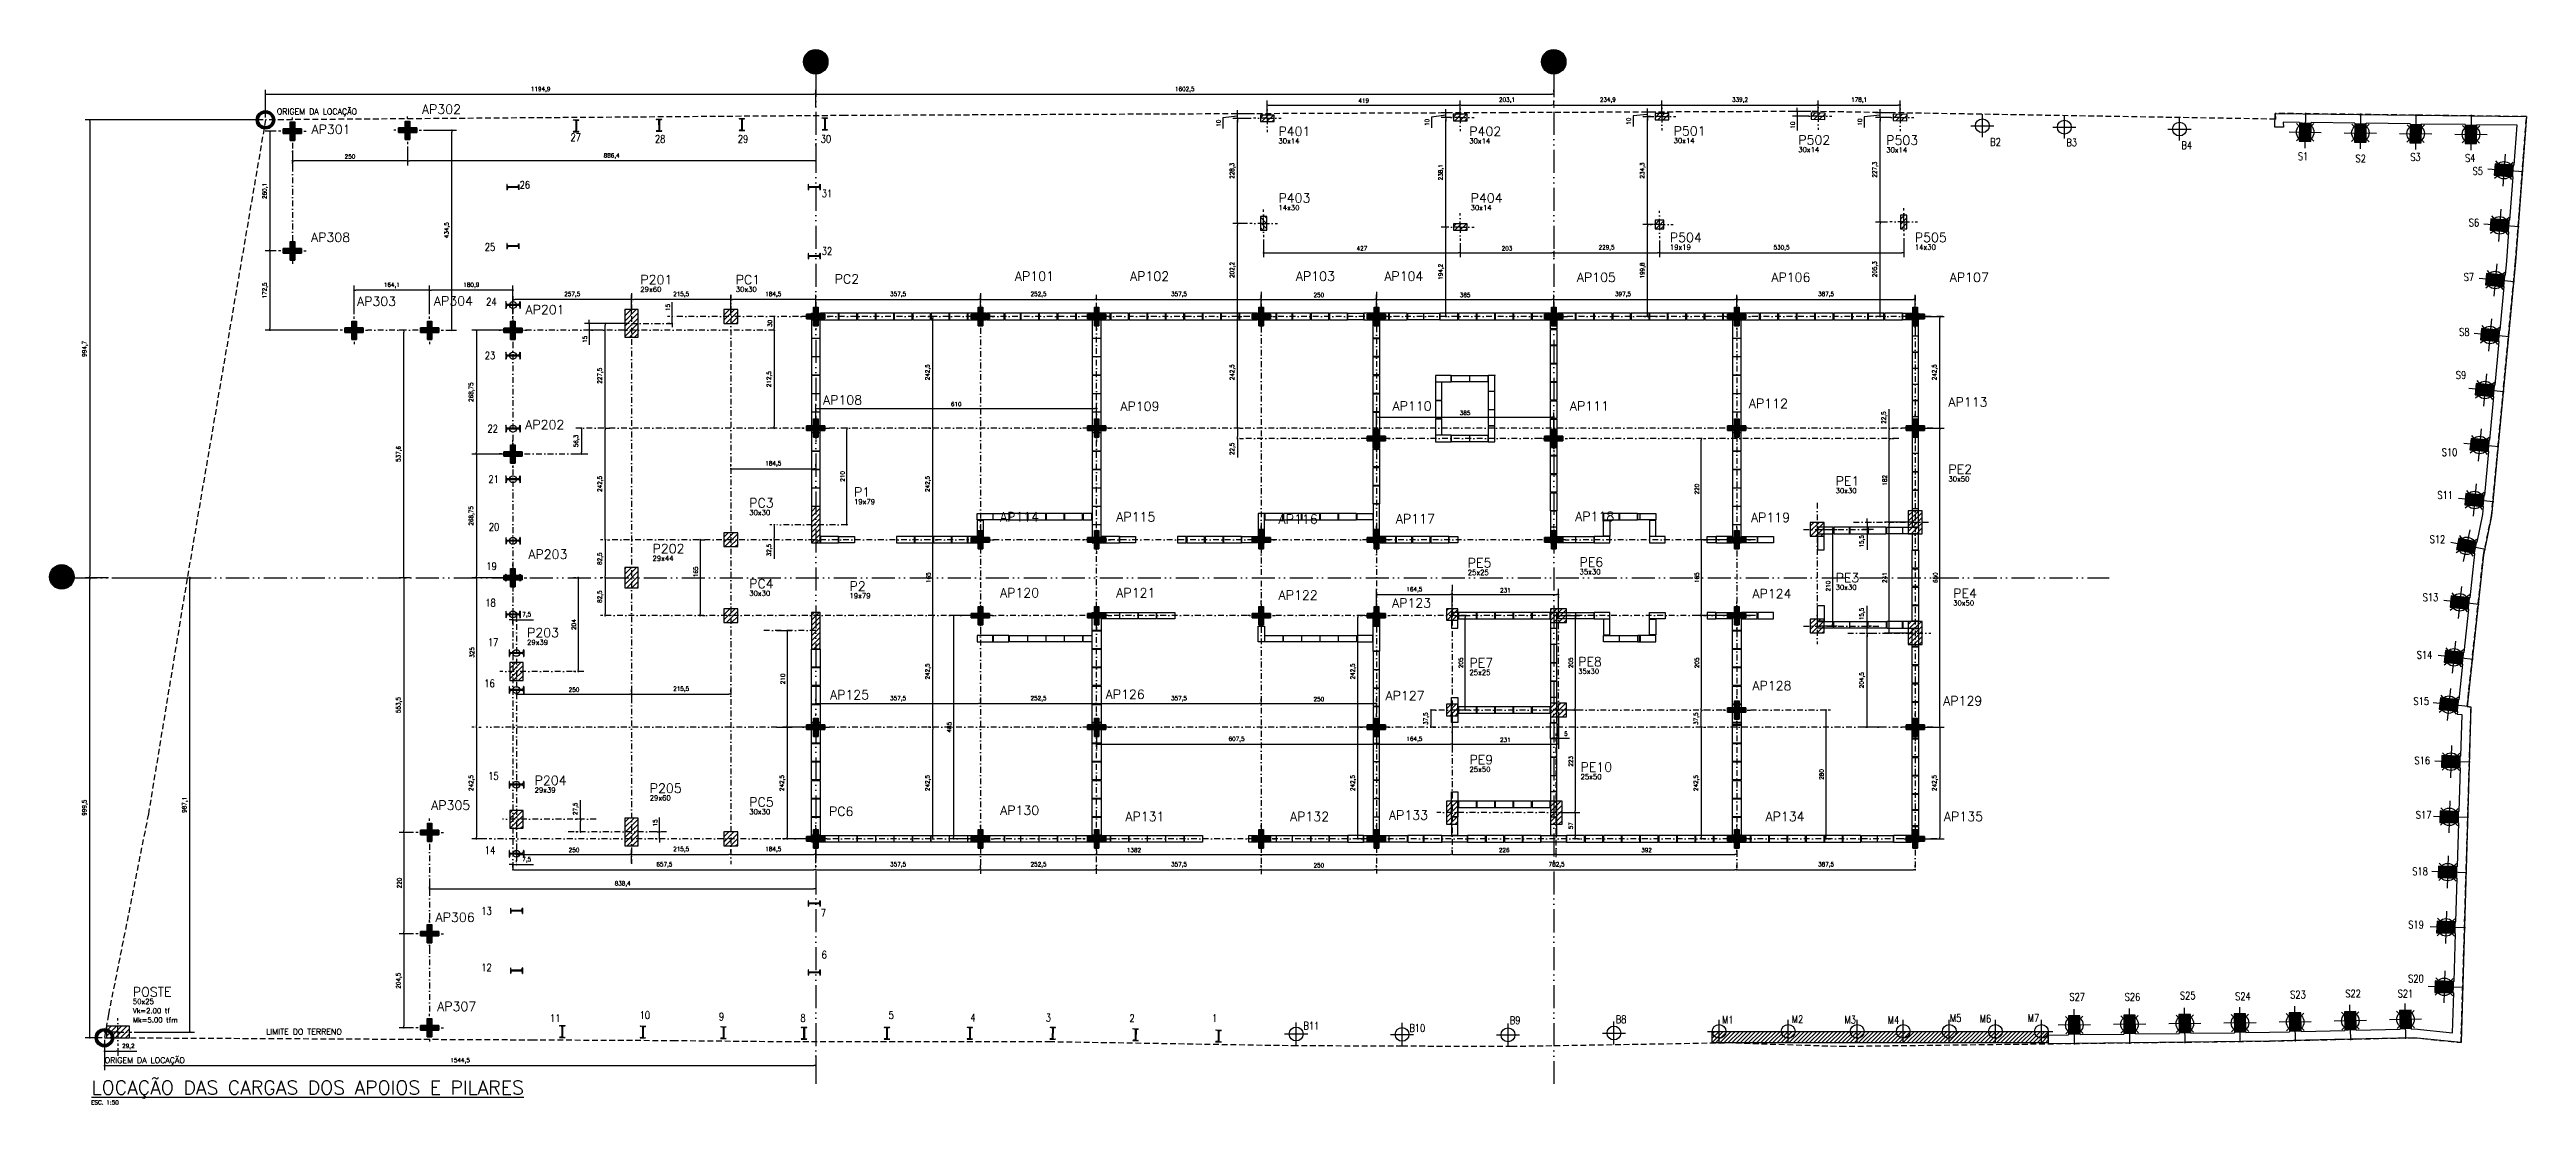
# Model space of a CAD drawing. Extents: x -17307 to 4579, y -20183 to -1225.
# Drawn here: x -800 to 4579, y -20183 to -17891 of the extents above.
import ezdxf
from ezdxf.enums import TextEntityAlignment as Align

# ---------------------------------------------------------------- set-up
doc = ezdxf.new("R2010")
doc.units = 0
doc.header["$LTSCALE"] = 25
for name, pattern in [('CONTINU', [0]), ('DASHDOT', [1, 0.5, -0.25, 0, -0.25]), ('DASHED2', [0.375, 0.25, -0.125]), ('ESTILO_TQS_0004', [3.3, 2, -0.4, 0.05, -0.4, 0.05, -0.4]), ('XREF-MC41-BAS-PLN-TIPO-INFE-2-ÁREA EXTERNA$0$CENTER2', [1.125, 0.75, -0.125, 0.125, -0.125])]:
    doc.linetypes.add(name, pattern=pattern)
for name, color, linetype in [('72', 7, 'Continuous'), ('ap', 2, 'Continuous'), ('BROCAS MURO FECHAMENTO', 7, 'Continuous'), ('COTA', 1, 'Continuous'), ('EIXO_AUXILIAR', 7, 'DASHDOT'), ('EIXOS', 1, 'ESTILO_TQS_0004'), ('H3', 253, 'Continuous'), ('H4', 254, 'Continuous'), ('IND-EIXOS', 2, 'Continuous'), ('P-D', 2, 'Continuous'), ('P-N', 5, 'Continuous'), ('P-S', 5, 'Continuous'), ('PENA_06', 6, 'Continuous'), ('PENA_6', 6, 'Continuous'), ('PIL-N', 4, 'Continuous'), ('PROJ', 252, 'Continuous'), ('SOLO-FUNDAÇOES', 7, 'Continuous'), ('SOLOD- ESTACA STRAUSS', 7, 'Continuous'), ('SOLOD-TEXTO-007', 7, 'Continuous'), ('T2', 3, 'Continuous'), ('T4', 6, 'Continuous'), ('TERRENO', 1, 'DASHED2'), ('TEXT-EIXOS', 3, 'Continuous'), ('TEXTO', 3, 'Continuous'), ('VIGA', 3, 'Continuous'), ('XREF-MC41-BAS-PLN-TIPO-INFE-2-ÁREA EXTERNA$0$TOP_LIM_TER_ATOMO', 20, 'XREF-MC41-BAS-PLN-TIPO-INFE-2-ÁREA EXTERNA$0$CENTER2')]:
    doc.layers.add(name, color=color, linetype=linetype)
doc.layers.add('Área Real', color=7, linetype='Continuous', lineweight=0)
doc.styles.add('COTA', font='romans.shx')
doc.styles.add('ROMANS', font='ROMANS')
doc.styles.get("Standard").update_dxf_attribs({"font": 'romans.shx'})
doc.styles.add('Texto1', font='romans.shx', dxfattribs={"height": 9})
doc.styles.add('Texto2', font='romans.shx', dxfattribs={"height": 12.5})
doc.styles.add('Texto4', font='romans.shx', dxfattribs={"height": 30})
doc.dimstyles.new('forma', dxfattribs={"dimscale": 5, "dimtxt": 1.8, "dimasz": 0.8, "dimexe": 2, "dimexo": 1, "dimgap": 1, "dimtad": 1, "dimdec": 1, "dimzin": 9, "dimtxsty": 'COTA', "dimblk1": 'DOT', "dimblk2": 'DOT', "dimsah": 1, "dimcen": 0, "dimdle": 1, "dimclrd": 256, "dimclre": 256, "dimclrt": 2, "dimadec": 0, "dimazin": 0, "dimtfac": 1, "dimtdec": 0, "dimtmove": 0, "dimatfit": 3, "dimfxl": 1, "dimtolj": 1, "dimtzin": 0, "dimarcsym": 0})
pattern_1 = [(45, (-403.9965, 2465.413), (-5.61266, 5.61266), [])]

# ---------------------------------------------------------------- blocks, each defined once
blk = doc.blocks.new('A$C0e0013c1')
at = {"layer": 'H3'}
blk.add_hatch(color=256, dxfattribs=at).paths.add_polyline_path([(0.2, 0.8), (-0.2, 0.8), (-0.2, 0.2), (-0.8, 0.2), (-0.8, -0.2), (-0.2, -0.2), (-0.2, -0.8), (0.2, -0.8), (0.2, -0.2), (0.8, -0.2), (0.8, 0.2), (0.2, 0.2)])
blk.add_point((0, 0))
at = {"layer": 'ap'}
for p, q in [((-0.2, 0.2), (-0.8, 0.2)), ((-0.8, 0.2), (-0.2, 0.2)), ((-0.8, -0.2), (-0.8, 0.2)), ((-0.2, 0.8), (-0.2, 0.2)), ((-0.2, 0.2), (-0.2, 0.8)), ((-0.2, 0.8), (0.2, 0.8)), ((0.2, 0.2), (0.2, 0.8)), ((0.2, 0.8), (0.2, 0.2)), ((0.8, 0.2), (0.2, 0.2)), ((0.2, 0.2), (0.8, 0.2)), ((0.8, -0.2), (0.8, 0.2)), ((0.8, 0.2), (0.8, -0.2)), ((-0.8, -0.2), (-0.2, -0.2)), ((-0.2, -0.2), (-0.8, -0.2)), ((-0.2, -0.2), (-0.2, -0.8)), ((-0.2, -0.8), (-0.2, -0.2)), ((-0.2, -0.8), (0.2, -0.8)), ((0.2, -0.8), (-0.2, -0.8)), ((0.2, -0.8), (0.2, -0.2)), ((0.2, -0.2), (0.8, -0.2)), ((0.8, -0.2), (0.2, -0.2)), ((0.2, -0.2), (0.2, -0.8))]:
    blk.add_line(p, q, dxfattribs=at)
blk = doc.blocks.new('_ANGPRI')
blk.add_blockref('A$C0e0013c1', (0, 0))
blk = doc.blocks.new('_Dot')
at = {"color": 0, "linetype": 'ByBlock', "lineweight": -2}
blk.add_line((-0.5, 0), (-1, 0), dxfattribs=at)
at = {"color": 0, "linetype": 'ByBlock', "const_width": 0.5}
blk.add_lwpolyline([(-0.25, 0, 1), (0.25, 0, 1)], format="xyb", close=True, dxfattribs=at)
blk = doc.blocks.new('*D94')
at = {"layer": 'COTA', "lineweight": -2, "transparency": 16777216}
for p, q in [((864, -18465.8), (864, -18423.6)), ((868, -18433.6), (1217.5, -18433.6)), ((1221.5, -18465.8), (1221.5, -18423.6))]:
    blk.add_line(p, q, dxfattribs=at)
at = {"layer": 'Defpoints', "color": 0, "transparency": 16777216}
for p in [(1221.5, -18433.6), (864, -18470.8), (1221.5, -18470.8)]:
    blk.add_point(p, dxfattribs=at)
at = {"layer": 'COTA', "lineweight": -2, "transparency": 16777216, "xscale": 4, "yscale": 4, "zscale": 4, "rotation": 180}
blk.add_blockref('_Dot', (864, -18433.6), dxfattribs=at)
at = {"layer": 'COTA', "lineweight": -2, "transparency": 16777216, "xscale": 4, "yscale": 4, "zscale": 4}
blk.add_blockref('_Dot', (1221.5, -18433.6), dxfattribs=at)
at = {"layer": 'COTA', "color": 2, "transparency": 16777216, "insert": (1042.8, -18423.2), "char_height": 9, "attachment_point": 5, "style": 'COTA'}
blk.add_mtext('\\A1;357,5 ', dxfattribs=at)
blk = doc.blocks.new('*D95')
at = {"layer": 'COTA', "lineweight": -2, "transparency": 16777216}
for p, q in [((679.5, -18465.8), (679.5, -18423.6)), ((860, -18433.6), (683.5, -18433.6)), ((864, -18465.8), (864, -18423.6))]:
    blk.add_line(p, q, dxfattribs=at)
at = {"layer": 'Defpoints', "color": 0, "transparency": 16777216}
for p in [(679.5, -18433.6), (679.5, -18470.8), (864, -18470.8)]:
    blk.add_point(p, dxfattribs=at)
at = {"layer": 'COTA', "lineweight": -2, "transparency": 16777216, "xscale": 4, "yscale": 4, "zscale": 4, "rotation": 180}
blk.add_blockref('_Dot', (679.5, -18433.6), dxfattribs=at)
at = {"layer": 'COTA', "lineweight": -2, "transparency": 16777216, "xscale": 4, "yscale": 4, "zscale": 4}
blk.add_blockref('_Dot', (864, -18433.6), dxfattribs=at)
at = {"layer": 'COTA', "color": 2, "transparency": 16777216, "insert": (771.8, -18423.2), "char_height": 9, "attachment_point": 5, "style": 'COTA'}
blk.add_mtext('\\A1;184,5 ', dxfattribs=at)
blk = doc.blocks.new('*D96')
at = {"layer": 'COTA', "lineweight": -2, "transparency": 16777216}
for p, q in [((464, -18465.8), (464, -18423.6)), ((675.5, -18433.6), (468, -18433.6)), ((679.5, -18465.8), (679.5, -18423.6))]:
    blk.add_line(p, q, dxfattribs=at)
at = {"layer": 'Defpoints', "color": 0, "transparency": 16777216}
for p in [(464, -18433.6), (464, -18470.8), (679.5, -18470.8)]:
    blk.add_point(p, dxfattribs=at)
at = {"layer": 'COTA', "lineweight": -2, "transparency": 16777216, "xscale": 4, "yscale": 4, "zscale": 4, "rotation": 180}
blk.add_blockref('_Dot', (464, -18433.6), dxfattribs=at)
at = {"layer": 'COTA', "lineweight": -2, "transparency": 16777216, "xscale": 4, "yscale": 4, "zscale": 4}
blk.add_blockref('_Dot', (679.5, -18433.6), dxfattribs=at)
at = {"layer": 'COTA', "color": 2, "transparency": 16777216, "insert": (571.8, -18423.2), "char_height": 9, "attachment_point": 5, "style": 'COTA'}
blk.add_mtext('\\A1;215,5 ', dxfattribs=at)
blk = doc.blocks.new('*D97')
at = {"layer": 'COTA', "lineweight": -2, "transparency": 16777216}
for p, q in [((206.5, -18465.8), (206.5, -18423.6)), ((460, -18433.6), (210.5, -18433.6)), ((464, -18465.8), (464, -18423.6))]:
    blk.add_line(p, q, dxfattribs=at)
at = {"layer": 'Defpoints', "color": 0, "transparency": 16777216}
for p in [(206.5, -18433.6), (206.5, -18470.8), (464, -18470.8)]:
    blk.add_point(p, dxfattribs=at)
at = {"layer": 'COTA', "lineweight": -2, "transparency": 16777216, "xscale": 4, "yscale": 4, "zscale": 4, "rotation": 180}
blk.add_blockref('_Dot', (206.5, -18433.6), dxfattribs=at)
at = {"layer": 'COTA', "lineweight": -2, "transparency": 16777216, "xscale": 4, "yscale": 4, "zscale": 4}
blk.add_blockref('_Dot', (464, -18433.6), dxfattribs=at)
at = {"layer": 'COTA', "color": 2, "transparency": 16777216, "insert": (335.3, -18423.2), "char_height": 9, "attachment_point": 5, "style": 'COTA'}
blk.add_mtext('\\A1;257,5 ', dxfattribs=at)
blk = doc.blocks.new('*D98')
at = {"layer": 'COTA', "lineweight": -2, "transparency": 16777216}
for p, q in [((1221.5, -18465.8), (1221.5, -18423.6)), ((1225.5, -18433.6), (1470, -18433.6)), ((1474, -18435.8), (1474, -18423.6))]:
    blk.add_line(p, q, dxfattribs=at)
at = {"layer": 'Defpoints', "color": 0, "transparency": 16777216}
for p in [(1474, -18433.6), (1474, -18440.8), (1221.5, -18470.8)]:
    blk.add_point(p, dxfattribs=at)
at = {"layer": 'COTA', "lineweight": -2, "transparency": 16777216, "xscale": 4, "yscale": 4, "zscale": 4, "rotation": 180}
blk.add_blockref('_Dot', (1221.5, -18433.6), dxfattribs=at)
at = {"layer": 'COTA', "lineweight": -2, "transparency": 16777216, "xscale": 4, "yscale": 4, "zscale": 4}
blk.add_blockref('_Dot', (1474, -18433.6), dxfattribs=at)
at = {"layer": 'COTA', "color": 2, "transparency": 16777216, "insert": (1347.8, -18423.2), "char_height": 9, "attachment_point": 5, "style": 'COTA'}
blk.add_mtext('\\A1;252,5 ', dxfattribs=at)
blk = doc.blocks.new('*D99')
at = {"layer": 'COTA', "lineweight": -2, "transparency": 16777216}
for p, q in [((1474, -18435.8), (1474, -18423.6)), ((1478, -18433.6), (1827.5, -18433.6)), ((1831.5, -18465.8), (1831.5, -18423.6))]:
    blk.add_line(p, q, dxfattribs=at)
at = {"layer": 'Defpoints', "color": 0, "transparency": 16777216}
for p in [(1474, -18440.8), (1831.5, -18433.6), (1831.5, -18470.8)]:
    blk.add_point(p, dxfattribs=at)
at = {"layer": 'COTA', "lineweight": -2, "transparency": 16777216, "xscale": 4, "yscale": 4, "zscale": 4, "rotation": 180}
blk.add_blockref('_Dot', (1474, -18433.6), dxfattribs=at)
at = {"layer": 'COTA', "lineweight": -2, "transparency": 16777216, "xscale": 4, "yscale": 4, "zscale": 4}
blk.add_blockref('_Dot', (1831.5, -18433.6), dxfattribs=at)
at = {"layer": 'COTA', "color": 2, "transparency": 16777216, "insert": (1652.8, -18423.2), "char_height": 9, "attachment_point": 5, "style": 'COTA'}
blk.add_mtext('\\A1;357,5 ', dxfattribs=at)
blk = doc.blocks.new('*D100')
at = {"layer": 'COTA', "lineweight": -2, "transparency": 16777216}
for p, q in [((1831.5, -18465.8), (1831.5, -18423.6)), ((1835.5, -18433.6), (2077.5, -18433.6)), ((2081.5, -18465.8), (2081.5, -18423.6))]:
    blk.add_line(p, q, dxfattribs=at)
at = {"layer": 'Defpoints', "color": 0, "transparency": 16777216}
for p in [(2081.5, -18433.6), (1831.5, -18470.8), (2081.5, -18470.8)]:
    blk.add_point(p, dxfattribs=at)
at = {"layer": 'COTA', "lineweight": -2, "transparency": 16777216, "xscale": 4, "yscale": 4, "zscale": 4, "rotation": 180}
blk.add_blockref('_Dot', (1831.5, -18433.6), dxfattribs=at)
at = {"layer": 'COTA', "lineweight": -2, "transparency": 16777216, "xscale": 4, "yscale": 4, "zscale": 4}
blk.add_blockref('_Dot', (2081.5, -18433.6), dxfattribs=at)
at = {"layer": 'COTA', "color": 2, "transparency": 16777216, "insert": (1956.5, -18424.1), "char_height": 9, "attachment_point": 5, "style": 'COTA'}
blk.add_mtext('\\A1;250 ', dxfattribs=at)
blk = doc.blocks.new('*D9')
at = {"layer": 'COTA', "lineweight": -2, "transparency": 16777216}
for p, q in [((2081.5, -18465.8), (2081.5, -18423.6)), ((2085.5, -18433.6), (2462.5, -18433.6)), ((2466.5, -18465.8), (2466.5, -18423.6))]:
    blk.add_line(p, q, dxfattribs=at)
at = {"layer": 'Defpoints', "color": 0, "transparency": 16777216}
for p in [(2466.5, -18433.6), (2081.5, -18470.8), (2466.5, -18470.8)]:
    blk.add_point(p, dxfattribs=at)
at = {"layer": 'COTA', "lineweight": -2, "transparency": 16777216, "xscale": 4, "yscale": 4, "zscale": 4, "rotation": 180}
blk.add_blockref('_Dot', (2081.5, -18433.6), dxfattribs=at)
at = {"layer": 'COTA', "lineweight": -2, "transparency": 16777216, "xscale": 4, "yscale": 4, "zscale": 4}
blk.add_blockref('_Dot', (2466.5, -18433.6), dxfattribs=at)
at = {"layer": 'COTA', "color": 2, "transparency": 16777216, "insert": (2274, -18424.1), "char_height": 9, "attachment_point": 5, "style": 'COTA'}
blk.add_mtext('\\A1;385 ', dxfattribs=at)
blk = doc.blocks.new('*D10')
at = {"layer": 'COTA', "lineweight": -2, "transparency": 16777216}
for p, q in [((2466.5, -18465.8), (2466.5, -18423.6)), ((2470.5, -18433.6), (2860, -18433.6)), ((2864, -18465.8), (2864, -18423.6))]:
    blk.add_line(p, q, dxfattribs=at)
at = {"layer": 'Defpoints', "color": 0, "transparency": 16777216}
for p in [(2864, -18433.6), (2466.5, -18470.8), (2864, -18470.8)]:
    blk.add_point(p, dxfattribs=at)
at = {"layer": 'COTA', "lineweight": -2, "transparency": 16777216, "xscale": 4, "yscale": 4, "zscale": 4, "rotation": 180}
blk.add_blockref('_Dot', (2466.5, -18433.6), dxfattribs=at)
at = {"layer": 'COTA', "lineweight": -2, "transparency": 16777216, "xscale": 4, "yscale": 4, "zscale": 4}
blk.add_blockref('_Dot', (2864, -18433.6), dxfattribs=at)
at = {"layer": 'COTA', "color": 2, "transparency": 16777216, "insert": (2616.9, -18423.2), "char_height": 9, "attachment_point": 5, "style": 'COTA'}
blk.add_mtext('\\A1;397,5 ', dxfattribs=at)
blk = doc.blocks.new('*D11')
at = {"layer": 'COTA', "lineweight": -2, "transparency": 16777216}
for p, q in [((2864, -18465.8), (2864, -18423.6)), ((2868, -18433.6), (3247.5, -18433.6)), ((3251.5, -18465.8), (3251.5, -18423.6))]:
    blk.add_line(p, q, dxfattribs=at)
at = {"layer": 'Defpoints', "color": 0, "transparency": 16777216}
for p in [(3251.5, -18433.6), (2864, -18470.8), (3251.5, -18470.8)]:
    blk.add_point(p, dxfattribs=at)
at = {"layer": 'COTA', "lineweight": -2, "transparency": 16777216, "xscale": 4, "yscale": 4, "zscale": 4, "rotation": 180}
blk.add_blockref('_Dot', (2864, -18433.6), dxfattribs=at)
at = {"layer": 'COTA', "lineweight": -2, "transparency": 16777216, "xscale": 4, "yscale": 4, "zscale": 4}
blk.add_blockref('_Dot', (3251.5, -18433.6), dxfattribs=at)
at = {"layer": 'COTA', "color": 2, "transparency": 16777216, "insert": (3057.8, -18423.2), "char_height": 9, "attachment_point": 5, "style": 'COTA'}
blk.add_mtext('\\A1;387,5 ', dxfattribs=at)
blk = doc.blocks.new('*D12')
at = {"layer": 'COTA', "lineweight": -2, "transparency": 16777216}
for p, q in [((201.5, -18500.8), (117.2, -18500.8)), ((127.2, -18504.8), (127.2, -18765.6)), ((201.5, -18769.6), (117.2, -18769.6))]:
    blk.add_line(p, q, dxfattribs=at)
at = {"layer": 'Defpoints', "color": 0, "transparency": 16777216}
for p in [(206.5, -18500.8), (127.2, -18769.6), (206.5, -18769.6)]:
    blk.add_point(p, dxfattribs=at)
at = {"layer": 'COTA', "lineweight": -2, "transparency": 16777216, "xscale": 4, "yscale": 4, "zscale": 4}
for p, rotation in [((127.2, -18500.8), 90), ((127.2, -18769.6), 270)]:
    blk.add_blockref('_Dot', p, dxfattribs=dict(at, rotation=rotation))
at = {"layer": 'COTA', "color": 2, "transparency": 16777216, "insert": (116.9, -18635.2), "char_height": 9, "attachment_point": 5, "rotation": 90, "style": 'COTA'}
blk.add_mtext('\\A1;268,75 ', dxfattribs=at)
blk = doc.blocks.new('*D13')
at = {"layer": 'COTA', "lineweight": -2, "transparency": 16777216}
for p, q in [((201.5, -18769.6), (117.2, -18769.6)), ((127.2, -18773.6), (127.2, -19034.3)), ((201.5, -19038.3), (117.2, -19038.3))]:
    blk.add_line(p, q, dxfattribs=at)
at = {"layer": 'Defpoints', "color": 0, "transparency": 16777216}
for p in [(206.5, -18769.6), (127.2, -19038.3), (206.5, -19038.3)]:
    blk.add_point(p, dxfattribs=at)
at = {"layer": 'COTA', "lineweight": -2, "transparency": 16777216, "xscale": 4, "yscale": 4, "zscale": 4}
for p, rotation in [((127.2, -18769.6), 90), ((127.2, -19038.3), 270)]:
    blk.add_blockref('_Dot', p, dxfattribs=dict(at, rotation=rotation))
at = {"layer": 'COTA', "color": 2, "transparency": 16777216, "insert": (116.9, -18904), "char_height": 9, "attachment_point": 5, "rotation": 90, "style": 'COTA'}
blk.add_mtext('\\A1;268,75 ', dxfattribs=at)
blk = doc.blocks.new('*D14')
at = {"layer": 'COTA', "lineweight": -2, "transparency": 16777216}
for p, q in [((343.2, -19038.3), (338.2, -19038.3)), ((348.2, -19042.3), (348.2, -19238.3)), ((343.2, -19242.3), (338.2, -19242.3))]:
    blk.add_line(p, q, dxfattribs=at)
at = {"layer": 'Defpoints', "color": 0, "transparency": 16777216}
for p in [(348.2, -19038.3), (348.2, -19242.3), (348.2, -19242.3)]:
    blk.add_point(p, dxfattribs=at)
at = {"layer": 'COTA', "lineweight": -2, "transparency": 16777216, "xscale": 4, "yscale": 4, "zscale": 4}
for p, rotation in [((348.2, -19038.3), 90), ((348.2, -19242.3), 270)]:
    blk.add_blockref('_Dot', p, dxfattribs=dict(at, rotation=rotation))
at = {"layer": 'COTA', "color": 2, "transparency": 16777216, "insert": (338.7, -19140.3), "char_height": 9, "attachment_point": 5, "rotation": 90, "style": 'COTA'}
blk.add_mtext('\\A1;204 ', dxfattribs=at)
blk = doc.blocks.new('*D15')
at = {"layer": 'COTA', "lineweight": -2, "transparency": 16777216}
for p, q in [((122.2, -19038.3), (117.2, -19038.3)), ((127.2, -19042.3), (127.2, -19359.3)), ((122.2, -19363.3), (117.2, -19363.3))]:
    blk.add_line(p, q, dxfattribs=at)
at = {"layer": 'Defpoints', "color": 0, "transparency": 16777216}
for p in [(127.2, -19038.3), (127.2, -19363.3), (127.2, -19363.3)]:
    blk.add_point(p, dxfattribs=at)
at = {"layer": 'COTA', "lineweight": -2, "transparency": 16777216, "xscale": 4, "yscale": 4, "zscale": 4}
for p, rotation in [((127.2, -19038.3), 90), ((127.2, -19363.3), 270)]:
    blk.add_blockref('_Dot', p, dxfattribs=dict(at, rotation=rotation))
at = {"layer": 'COTA', "color": 2, "transparency": 16777216, "insert": (117.7, -19200.8), "char_height": 9, "attachment_point": 5, "rotation": 90, "style": 'COTA'}
blk.add_mtext('\\A1;325 ', dxfattribs=at)
blk = doc.blocks.new('*D16')
at = {"layer": 'COTA', "lineweight": -2, "transparency": 16777216}
for p, q in [((202.5, -19129.6), (198.5, -19129.6)), ((206.5, -19138.6), (206.5, -19119.6)), ((206.5, -19129.6), (214, -19129.6)), ((214, -19124.6), (214, -19119.6)), ((218, -19129.6), (250.9, -19129.6))]:
    blk.add_line(p, q, dxfattribs=at)
at = {"layer": 'Defpoints', "color": 0, "transparency": 16777216}
for p in [(206.5, -19143.6), (214, -19129.6), (214, -19129.6)]:
    blk.add_point(p, dxfattribs=at)
at = {"layer": 'COTA', "lineweight": -2, "transparency": 16777216, "xscale": 4, "yscale": 4, "zscale": 4}
blk.add_blockref('_Dot', (206.5, -19129.6), dxfattribs=at)
at = {"layer": 'COTA', "lineweight": -2, "transparency": 16777216, "xscale": 4, "yscale": 4, "zscale": 4, "rotation": 180}
blk.add_blockref('_Dot', (214, -19129.6), dxfattribs=at)
at = {"layer": 'COTA', "color": 2, "transparency": 16777216, "insert": (236.4, -19119.2), "char_height": 9, "attachment_point": 5, "style": 'COTA'}
blk.add_mtext('\\A1;7,5 ', dxfattribs=at)
blk = doc.blocks.new('*D17')
at = {"layer": 'COTA', "lineweight": -2, "transparency": 16777216}
for p, q in [((401.6, -18955.8), (396.6, -18955.8)), ((406.6, -18959.8), (406.6, -19034.3)), ((401.6, -19038.3), (396.6, -19038.3))]:
    blk.add_line(p, q, dxfattribs=at)
at = {"layer": 'Defpoints', "color": 0, "transparency": 16777216}
for p in [(406.6, -18955.8), (406.6, -19038.3), (406.6, -19038.3)]:
    blk.add_point(p, dxfattribs=at)
at = {"layer": 'COTA', "lineweight": -2, "transparency": 16777216, "xscale": 4, "yscale": 4, "zscale": 4}
for p, rotation in [((406.6, -18955.8), 90), ((406.6, -19038.3), 270)]:
    blk.add_blockref('_Dot', p, dxfattribs=dict(at, rotation=rotation))
at = {"layer": 'COTA', "color": 2, "transparency": 16777216, "insert": (396.2, -18997.1), "char_height": 9, "attachment_point": 5, "rotation": 90, "style": 'COTA'}
blk.add_mtext('\\A1;82,5 ', dxfattribs=at)
blk = doc.blocks.new('*D18')
at = {"layer": 'COTA', "lineweight": -2, "transparency": 16777216}
for p, q in [((406.6, -18951.8), (406.6, -18717.3)), ((411.6, -18713.3), (416.6, -18713.3)), ((411.6, -18955.8), (416.6, -18955.8))]:
    blk.add_line(p, q, dxfattribs=at)
at = {"layer": 'Defpoints', "color": 0, "transparency": 16777216}
for p in [(406.6, -18713.3), (406.6, -18713.3), (406.6, -18955.8)]:
    blk.add_point(p, dxfattribs=at)
at = {"layer": 'COTA', "lineweight": -2, "transparency": 16777216, "xscale": 4, "yscale": 4, "zscale": 4}
for p, rotation in [((406.6, -18713.3), 90), ((406.6, -18955.8), 270)]:
    blk.add_blockref('_Dot', p, dxfattribs=dict(at, rotation=rotation))
at = {"layer": 'COTA', "color": 2, "transparency": 16777216, "insert": (396.2, -18834.6), "char_height": 9, "attachment_point": 5, "rotation": 90, "style": 'COTA'}
blk.add_mtext('\\A1;242,5 ', dxfattribs=at)
blk = doc.blocks.new('*D19')
at = {"layer": 'COTA', "lineweight": -2, "transparency": 16777216}
for p, q in [((401.6, -19038.3), (396.6, -19038.3)), ((406.6, -19042.3), (406.6, -19116.8)), ((401.6, -19120.8), (396.6, -19120.8))]:
    blk.add_line(p, q, dxfattribs=at)
at = {"layer": 'Defpoints', "color": 0, "transparency": 16777216}
for p in [(406.6, -19038.3), (406.6, -19120.8), (406.6, -19120.8)]:
    blk.add_point(p, dxfattribs=at)
at = {"layer": 'COTA', "lineweight": -2, "transparency": 16777216, "xscale": 4, "yscale": 4, "zscale": 4}
for p, rotation in [((406.6, -19038.3), 90), ((406.6, -19120.8), 270)]:
    blk.add_blockref('_Dot', p, dxfattribs=dict(at, rotation=rotation))
at = {"layer": 'COTA', "color": 2, "transparency": 16777216, "insert": (396.2, -19079.6), "char_height": 9, "attachment_point": 5, "rotation": 90, "style": 'COTA'}
blk.add_mtext('\\A1;82,5 ', dxfattribs=at)
blk = doc.blocks.new('*D20')
at = {"layer": 'COTA', "lineweight": -2, "transparency": 16777216}
for p, q in [((459, -18485.8), (396.6, -18485.8)), ((406.6, -18709.3), (406.6, -18489.8)), ((401.6, -18713.3), (396.6, -18713.3))]:
    blk.add_line(p, q, dxfattribs=at)
at = {"layer": 'Defpoints', "color": 0, "transparency": 16777216}
for p in [(406.6, -18485.8), (464, -18485.8), (406.6, -18713.3)]:
    blk.add_point(p, dxfattribs=at)
at = {"layer": 'COTA', "lineweight": -2, "transparency": 16777216, "xscale": 4, "yscale": 4, "zscale": 4}
for p, rotation in [((406.6, -18485.8), 90), ((406.6, -18713.3), 270)]:
    blk.add_blockref('_Dot', p, dxfattribs=dict(at, rotation=rotation))
at = {"layer": 'COTA', "color": 2, "transparency": 16777216, "insert": (396.2, -18599.6), "char_height": 9, "attachment_point": 5, "rotation": 90, "style": 'COTA'}
blk.add_mtext('\\A1;227,5 ', dxfattribs=at)
blk = doc.blocks.new('*D21')
at = {"layer": 'COTA', "lineweight": -2, "transparency": 16777216}
for p, q in [((769, -18470.8), (764, -18470.8)), ((769, -18500.8), (764, -18500.8)), ((774, -18474.8), (774, -18496.8))]:
    blk.add_line(p, q, dxfattribs=at)
at = {"layer": 'Defpoints', "color": 0, "transparency": 16777216}
for p in [(774, -18470.8), (774, -18500.8), (774, -18500.8)]:
    blk.add_point(p, dxfattribs=at)
at = {"layer": 'COTA', "lineweight": -2, "transparency": 16777216, "xscale": 4, "yscale": 4, "zscale": 4}
for p, rotation in [((774, -18470.8), 90), ((774, -18500.8), 270)]:
    blk.add_blockref('_Dot', p, dxfattribs=dict(at, rotation=rotation))
at = {"layer": 'COTA', "color": 2, "transparency": 16777216, "insert": (764.5, -18485.8), "char_height": 9, "attachment_point": 5, "rotation": 90, "style": 'COTA'}
blk.add_mtext('\\A1;30 ', dxfattribs=at)
blk = doc.blocks.new('*D22')
at = {"layer": 'COTA', "lineweight": -2, "transparency": 16777216}
for p, q in [((769, -18500.8), (764, -18500.8)), ((774, -18504.8), (774, -18709.3)), ((769, -18713.3), (764, -18713.3))]:
    blk.add_line(p, q, dxfattribs=at)
at = {"layer": 'Defpoints', "color": 0, "transparency": 16777216}
for p in [(774, -18500.8), (774, -18713.3), (774, -18713.3)]:
    blk.add_point(p, dxfattribs=at)
at = {"layer": 'COTA', "lineweight": -2, "transparency": 16777216, "xscale": 4, "yscale": 4, "zscale": 4}
for p, rotation in [((774, -18500.8), 90), ((774, -18713.3), 270)]:
    blk.add_blockref('_Dot', p, dxfattribs=dict(at, rotation=rotation))
at = {"layer": 'COTA', "color": 2, "transparency": 16777216, "insert": (763.6, -18607.1), "char_height": 9, "attachment_point": 5, "rotation": 90, "style": 'COTA'}
blk.add_mtext('\\A1;212,5 ', dxfattribs=at)
blk = doc.blocks.new('*D23')
at = {"layer": 'COTA', "lineweight": -2, "transparency": 16777216}
for p, q in [((552.2, -18466.8), (552.2, -18439.5)), ((547.2, -18470.8), (542.2, -18470.8)), ((547.2, -18485.8), (542.2, -18485.8)), ((552.2, -18485.8), (552.2, -18470.8)), ((552.2, -18489.8), (552.2, -18493.8))]:
    blk.add_line(p, q, dxfattribs=at)
at = {"layer": 'Defpoints', "color": 0, "transparency": 16777216}
for p in [(552.2, -18470.8), (552.2, -18470.8), (552.2, -18485.8)]:
    blk.add_point(p, dxfattribs=at)
at = {"layer": 'COTA', "lineweight": -2, "transparency": 16777216, "xscale": 4, "yscale": 4, "zscale": 4}
for p, rotation in [((552.2, -18470.8), 270), ((552.2, -18485.8), 90)]:
    blk.add_blockref('_Dot', p, dxfattribs=dict(at, rotation=rotation))
at = {"layer": 'COTA', "color": 2, "transparency": 16777216, "insert": (542.7, -18451.2), "char_height": 9, "attachment_point": 5, "rotation": 90, "style": 'COTA'}
blk.add_mtext('\\A1;15 ', dxfattribs=at)
blk = doc.blocks.new('*D24')
at = {"layer": 'COTA', "lineweight": -2, "transparency": 16777216}
for p, q in [((679.5, -18796.6), (679.5, -18791.6)), ((683.5, -18801.6), (860, -18801.6)), ((864, -18796.6), (864, -18791.6))]:
    blk.add_line(p, q, dxfattribs=at)
at = {"layer": 'Defpoints', "color": 0, "transparency": 16777216}
for p in [(679.5, -18801.6), (864, -18801.6), (864, -18801.6)]:
    blk.add_point(p, dxfattribs=at)
at = {"layer": 'COTA', "lineweight": -2, "transparency": 16777216, "xscale": 4, "yscale": 4, "zscale": 4, "rotation": 180}
blk.add_blockref('_Dot', (679.5, -18801.6), dxfattribs=at)
at = {"layer": 'COTA', "lineweight": -2, "transparency": 16777216, "xscale": 4, "yscale": 4, "zscale": 4}
blk.add_blockref('_Dot', (864, -18801.6), dxfattribs=at)
at = {"layer": 'COTA', "color": 2, "transparency": 16777216, "insert": (771.8, -18791.2), "char_height": 9, "attachment_point": 5, "style": 'COTA'}
blk.add_mtext('\\A1;184,5 ', dxfattribs=at)
blk = doc.blocks.new('*D25')
at = {"layer": 'COTA', "lineweight": -2, "transparency": 16777216}
for p, q in [((769, -18923.3), (764, -18923.3)), ((774, -18927.3), (774, -18951.8)), ((769, -18955.8), (764, -18955.8)), ((774, -18955.8), (774, -18997.3))]:
    blk.add_line(p, q, dxfattribs=at)
at = {"layer": 'Defpoints', "color": 0, "transparency": 16777216}
for p in [(774, -18923.3), (774, -18955.8), (774, -18955.8)]:
    blk.add_point(p, dxfattribs=at)
at = {"layer": 'COTA', "lineweight": -2, "transparency": 16777216, "xscale": 4, "yscale": 4, "zscale": 4}
for p, rotation in [((774, -18923.3), 90), ((774, -18955.8), 270)]:
    blk.add_blockref('_Dot', p, dxfattribs=dict(at, rotation=rotation))
at = {"layer": 'COTA', "color": 2, "transparency": 16777216, "insert": (763.6, -18978.5), "char_height": 9, "attachment_point": 5, "rotation": 90, "style": 'COTA'}
blk.add_mtext('\\A1;32,5 ', dxfattribs=at)
blk = doc.blocks.new('*D26')
at = {"layer": 'COTA', "lineweight": -2, "transparency": 16777216}
for p, q in [((926.8, -18713.3), (921.8, -18713.3)), ((931.8, -18919.3), (931.8, -18717.3)), ((926.8, -18923.3), (921.8, -18923.3))]:
    blk.add_line(p, q, dxfattribs=at)
at = {"layer": 'Defpoints', "color": 0, "transparency": 16777216}
for p in [(931.8, -18713.3), (931.8, -18713.3), (931.8, -18923.3)]:
    blk.add_point(p, dxfattribs=at)
at = {"layer": 'COTA', "lineweight": -2, "transparency": 16777216, "xscale": 4, "yscale": 4, "zscale": 4}
for p, rotation in [((931.8, -18713.3), 90), ((931.8, -18923.3), 270)]:
    blk.add_blockref('_Dot', p, dxfattribs=dict(at, rotation=rotation))
at = {"layer": 'COTA', "color": 2, "transparency": 16777216, "insert": (922.3, -18818.3), "char_height": 9, "attachment_point": 5, "rotation": 90, "style": 'COTA'}
blk.add_mtext('\\A1;210 ', dxfattribs=at)
blk = doc.blocks.new('*D27')
at = {"layer": 'COTA', "lineweight": -2, "transparency": 16777216}
for p, q in [((779, -19153.3), (812, -19153.3)), ((802, -19157.3), (802, -19359.3)), ((779, -19363.3), (812, -19363.3))]:
    blk.add_line(p, q, dxfattribs=at)
at = {"layer": 'Defpoints', "color": 0, "transparency": 16777216}
for p in [(774, -19153.3), (774, -19363.3), (802, -19363.3)]:
    blk.add_point(p, dxfattribs=at)
at = {"layer": 'COTA', "lineweight": -2, "transparency": 16777216, "xscale": 4, "yscale": 4, "zscale": 4}
for p, rotation in [((802, -19153.3), 90), ((802, -19363.3), 270)]:
    blk.add_blockref('_Dot', p, dxfattribs=dict(at, rotation=rotation))
at = {"layer": 'COTA', "color": 2, "transparency": 16777216, "insert": (792.5, -19258.3), "char_height": 9, "attachment_point": 5, "rotation": 90, "style": 'COTA'}
blk.add_mtext('\\A1;210 ', dxfattribs=at)
blk = doc.blocks.new('*D28')
at = {"layer": 'COTA', "lineweight": -2, "transparency": 16777216}
for p, q in [((127.2, -19367.3), (127.2, -19601.8)), ((132.2, -19363.3), (137.2, -19363.3)), ((149.6, -19605.8), (117.2, -19605.8))]:
    blk.add_line(p, q, dxfattribs=at)
at = {"layer": 'Defpoints', "color": 0, "transparency": 16777216}
for p in [(127.2, -19363.3), (127.2, -19605.8), (154.6, -19605.8)]:
    blk.add_point(p, dxfattribs=at)
at = {"layer": 'COTA', "lineweight": -2, "transparency": 16777216, "xscale": 4, "yscale": 4, "zscale": 4}
for p, rotation in [((127.2, -19363.3), 90), ((127.2, -19605.8), 270)]:
    blk.add_blockref('_Dot', p, dxfattribs=dict(at, rotation=rotation))
at = {"layer": 'COTA', "color": 2, "transparency": 16777216, "insert": (116.9, -19484.6), "char_height": 9, "attachment_point": 5, "rotation": 90, "style": 'COTA'}
blk.add_mtext('\\A1;242,5 ', dxfattribs=at)
blk = doc.blocks.new('*D29')
at = {"layer": 'COTA', "lineweight": -2, "transparency": 16777216}
for p, q in [((353.4, -19563.3), (353.4, -19521.9)), ((348.4, -19563.3), (343.4, -19563.3)), ((353.4, -19586.8), (353.4, -19567.3)), ((348.4, -19590.8), (343.4, -19590.8))]:
    blk.add_line(p, q, dxfattribs=at)
at = {"layer": 'Defpoints', "color": 0, "transparency": 16777216}
for p in [(353.4, -19563.3), (353.4, -19563.3), (353.4, -19590.8)]:
    blk.add_point(p, dxfattribs=at)
at = {"layer": 'COTA', "lineweight": -2, "transparency": 16777216, "xscale": 4, "yscale": 4, "zscale": 4}
for p, rotation in [((353.4, -19563.3), 90), ((353.4, -19590.8), 270)]:
    blk.add_blockref('_Dot', p, dxfattribs=dict(at, rotation=rotation))
at = {"layer": 'COTA', "color": 2, "transparency": 16777216, "insert": (343.1, -19540.6), "char_height": 9, "attachment_point": 5, "rotation": 90, "style": 'COTA'}
blk.add_mtext('\\A1;27,5 ', dxfattribs=at)
blk = doc.blocks.new('*D30')
at = {"layer": 'COTA', "lineweight": -2, "transparency": 16777216}
for p, q in [((214, -19635.8), (214, -19629.6)), ((464, -19635.8), (464, -19629.6)), ((218, -19639.6), (460, -19639.6))]:
    blk.add_line(p, q, dxfattribs=at)
at = {"layer": 'Defpoints', "color": 0, "transparency": 16777216}
for p in [(214, -19640.8), (464, -19639.6), (464, -19640.8)]:
    blk.add_point(p, dxfattribs=at)
at = {"layer": 'COTA', "lineweight": -2, "transparency": 16777216, "xscale": 4, "yscale": 4, "zscale": 4, "rotation": 180}
blk.add_blockref('_Dot', (214, -19639.6), dxfattribs=at)
at = {"layer": 'COTA', "lineweight": -2, "transparency": 16777216, "xscale": 4, "yscale": 4, "zscale": 4}
blk.add_blockref('_Dot', (464, -19639.6), dxfattribs=at)
at = {"layer": 'COTA', "color": 2, "transparency": 16777216, "insert": (339, -19630.1), "char_height": 9, "attachment_point": 5, "style": 'COTA'}
blk.add_mtext('\\A1;250 ', dxfattribs=at)
blk = doc.blocks.new('*D31')
at = {"layer": 'COTA', "lineweight": -2, "transparency": 16777216}
for p, q in [((464, -19658.5), (464, -19629.6)), ((679.5, -19634.6), (679.5, -19629.6)), ((468, -19639.6), (675.5, -19639.6))]:
    blk.add_line(p, q, dxfattribs=at)
at = {"layer": 'Defpoints', "color": 0, "transparency": 16777216}
for p in [(464, -19663.5), (679.5, -19639.6), (679.5, -19639.6)]:
    blk.add_point(p, dxfattribs=at)
at = {"layer": 'COTA', "lineweight": -2, "transparency": 16777216, "xscale": 4, "yscale": 4, "zscale": 4, "rotation": 180}
blk.add_blockref('_Dot', (464, -19639.6), dxfattribs=at)
at = {"layer": 'COTA', "lineweight": -2, "transparency": 16777216, "xscale": 4, "yscale": 4, "zscale": 4}
blk.add_blockref('_Dot', (679.5, -19639.6), dxfattribs=at)
at = {"layer": 'COTA', "color": 2, "transparency": 16777216, "insert": (571.8, -19629.2), "char_height": 9, "attachment_point": 5, "style": 'COTA'}
blk.add_mtext('\\A1;215,5 ', dxfattribs=at)
blk = doc.blocks.new('*D32')
at = {"layer": 'COTA', "lineweight": -2, "transparency": 16777216}
for p, q in [((679.5, -19634.6), (679.5, -19629.6)), ((864, -19658.5), (864, -19629.6)), ((683.5, -19639.6), (860, -19639.6))]:
    blk.add_line(p, q, dxfattribs=at)
at = {"layer": 'Defpoints', "color": 0, "transparency": 16777216}
for p in [(679.5, -19639.6), (864, -19639.6), (864, -19663.5)]:
    blk.add_point(p, dxfattribs=at)
at = {"layer": 'COTA', "lineweight": -2, "transparency": 16777216, "xscale": 4, "yscale": 4, "zscale": 4, "rotation": 180}
blk.add_blockref('_Dot', (679.5, -19639.6), dxfattribs=at)
at = {"layer": 'COTA', "lineweight": -2, "transparency": 16777216, "xscale": 4, "yscale": 4, "zscale": 4}
blk.add_blockref('_Dot', (864, -19639.6), dxfattribs=at)
at = {"layer": 'COTA', "color": 2, "transparency": 16777216, "insert": (771.8, -19629.2), "char_height": 9, "attachment_point": 5, "style": 'COTA'}
blk.add_mtext('\\A1;184,5 ', dxfattribs=at)
blk = doc.blocks.new('*D33')
at = {"layer": 'COTA', "lineweight": -2, "transparency": 16777216}
for p, q in [((206.5, -19667.8), (206.5, -19662.8)), ((210.5, -19672.8), (860, -19672.8)), ((864, -19667.8), (864, -19662.8))]:
    blk.add_line(p, q, dxfattribs=at)
at = {"layer": 'Defpoints', "color": 0, "transparency": 16777216}
for p in [(206.5, -19672.8), (864, -19672.8), (864, -19672.8)]:
    blk.add_point(p, dxfattribs=at)
at = {"layer": 'COTA', "lineweight": -2, "transparency": 16777216, "xscale": 4, "yscale": 4, "zscale": 4, "rotation": 180}
blk.add_blockref('_Dot', (206.5, -19672.8), dxfattribs=at)
at = {"layer": 'COTA', "lineweight": -2, "transparency": 16777216, "xscale": 4, "yscale": 4, "zscale": 4}
blk.add_blockref('_Dot', (864, -19672.8), dxfattribs=at)
at = {"layer": 'COTA', "color": 2, "transparency": 16777216, "insert": (535.3, -19662.4), "char_height": 9, "attachment_point": 5, "style": 'COTA'}
blk.add_mtext('\\A1;657,5 ', dxfattribs=at)
blk = doc.blocks.new('*D34')
at = {"layer": 'COTA', "lineweight": -2, "transparency": 16777216}
for p, q in [((202.5, -19661.8), (198.5, -19661.8)), ((206.5, -19660.6), (206.5, -19671.8)), ((206.5, -19661.8), (214, -19661.8)), ((214, -19656.8), (214, -19651.8)), ((218, -19661.8), (250.9, -19661.8))]:
    blk.add_line(p, q, dxfattribs=at)
at = {"layer": 'Defpoints', "color": 0, "transparency": 16777216}
for p in [(206.5, -19655.6), (214, -19661.8), (214, -19661.8)]:
    blk.add_point(p, dxfattribs=at)
at = {"layer": 'COTA', "lineweight": -2, "transparency": 16777216, "xscale": 4, "yscale": 4, "zscale": 4}
blk.add_blockref('_Dot', (206.5, -19661.8), dxfattribs=at)
at = {"layer": 'COTA', "lineweight": -2, "transparency": 16777216, "xscale": 4, "yscale": 4, "zscale": 4, "rotation": 180}
blk.add_blockref('_Dot', (214, -19661.8), dxfattribs=at)
at = {"layer": 'COTA', "color": 2, "transparency": 16777216, "insert": (236.4, -19651.4), "char_height": 9, "attachment_point": 5, "style": 'COTA'}
blk.add_mtext('\\A1;7,5 ', dxfattribs=at)
blk = doc.blocks.new('*D35')
at = {"layer": 'COTA', "lineweight": -2, "transparency": 16777216}
for p, q in [((864, -19667.8), (864, -19662.8)), ((868, -19672.8), (1217.5, -19672.8)), ((1221.5, -19667.8), (1221.5, -19662.8))]:
    blk.add_line(p, q, dxfattribs=at)
at = {"layer": 'Defpoints', "color": 0, "transparency": 16777216}
for p in [(864, -19672.8), (1221.5, -19672.8), (1221.5, -19672.8)]:
    blk.add_point(p, dxfattribs=at)
at = {"layer": 'COTA', "lineweight": -2, "transparency": 16777216, "xscale": 4, "yscale": 4, "zscale": 4, "rotation": 180}
blk.add_blockref('_Dot', (864, -19672.8), dxfattribs=at)
at = {"layer": 'COTA', "lineweight": -2, "transparency": 16777216, "xscale": 4, "yscale": 4, "zscale": 4}
blk.add_blockref('_Dot', (1221.5, -19672.8), dxfattribs=at)
at = {"layer": 'COTA', "color": 2, "transparency": 16777216, "insert": (1042.8, -19662.4), "char_height": 9, "attachment_point": 5, "style": 'COTA'}
blk.add_mtext('\\A1;357,5 ', dxfattribs=at)
blk = doc.blocks.new('*D36')
at = {"layer": 'COTA', "lineweight": -2, "transparency": 16777216}
for p, q in [((1221.5, -19667.8), (1221.5, -19662.8)), ((1225.5, -19672.8), (1470, -19672.8)), ((1474, -19667.8), (1474, -19662.8))]:
    blk.add_line(p, q, dxfattribs=at)
at = {"layer": 'Defpoints', "color": 0, "transparency": 16777216}
for p in [(1221.5, -19672.8), (1474, -19672.8), (1474, -19672.8)]:
    blk.add_point(p, dxfattribs=at)
at = {"layer": 'COTA', "lineweight": -2, "transparency": 16777216, "xscale": 4, "yscale": 4, "zscale": 4, "rotation": 180}
blk.add_blockref('_Dot', (1221.5, -19672.8), dxfattribs=at)
at = {"layer": 'COTA', "lineweight": -2, "transparency": 16777216, "xscale": 4, "yscale": 4, "zscale": 4}
blk.add_blockref('_Dot', (1474, -19672.8), dxfattribs=at)
at = {"layer": 'COTA', "color": 2, "transparency": 16777216, "insert": (1347.8, -19662.4), "char_height": 9, "attachment_point": 5, "style": 'COTA'}
blk.add_mtext('\\A1;252,5 ', dxfattribs=at)
blk = doc.blocks.new('*D37')
at = {"layer": 'COTA', "lineweight": -2, "transparency": 16777216}
for p, q in [((1474, -19667.8), (1474, -19662.8)), ((1478, -19672.8), (1827.5, -19672.8)), ((1831.5, -19667.8), (1831.5, -19662.8))]:
    blk.add_line(p, q, dxfattribs=at)
at = {"layer": 'Defpoints', "color": 0, "transparency": 16777216}
for p in [(1474, -19672.8), (1831.5, -19672.8), (1831.5, -19672.8)]:
    blk.add_point(p, dxfattribs=at)
at = {"layer": 'COTA', "lineweight": -2, "transparency": 16777216, "xscale": 4, "yscale": 4, "zscale": 4, "rotation": 180}
blk.add_blockref('_Dot', (1474, -19672.8), dxfattribs=at)
at = {"layer": 'COTA', "lineweight": -2, "transparency": 16777216, "xscale": 4, "yscale": 4, "zscale": 4}
blk.add_blockref('_Dot', (1831.5, -19672.8), dxfattribs=at)
at = {"layer": 'COTA', "color": 2, "transparency": 16777216, "insert": (1652.8, -19662.4), "char_height": 9, "attachment_point": 5, "style": 'COTA'}
blk.add_mtext('\\A1;357,5 ', dxfattribs=at)
blk = doc.blocks.new('*D38')
at = {"layer": 'COTA', "lineweight": -2, "transparency": 16777216}
for p, q in [((1831.5, -19667.8), (1831.5, -19662.8)), ((1835.5, -19672.8), (2077.5, -19672.8)), ((2081.5, -19667.8), (2081.5, -19662.8))]:
    blk.add_line(p, q, dxfattribs=at)
at = {"layer": 'Defpoints', "color": 0, "transparency": 16777216}
for p in [(1831.5, -19672.8), (2081.5, -19672.8), (2081.5, -19672.8)]:
    blk.add_point(p, dxfattribs=at)
at = {"layer": 'COTA', "lineweight": -2, "transparency": 16777216, "xscale": 4, "yscale": 4, "zscale": 4, "rotation": 180}
blk.add_blockref('_Dot', (1831.5, -19672.8), dxfattribs=at)
at = {"layer": 'COTA', "lineweight": -2, "transparency": 16777216, "xscale": 4, "yscale": 4, "zscale": 4}
blk.add_blockref('_Dot', (2081.5, -19672.8), dxfattribs=at)
at = {"layer": 'COTA', "color": 2, "transparency": 16777216, "insert": (1956.5, -19663.3), "char_height": 9, "attachment_point": 5, "style": 'COTA'}
blk.add_mtext('\\A1;250 ', dxfattribs=at)
blk = doc.blocks.new('*D39')
at = {"layer": 'COTA', "lineweight": -2, "transparency": 16777216}
for p, q in [((2081.5, -19667.8), (2081.5, -19662.8)), ((2085.5, -19672.8), (2860, -19672.8)), ((2864, -19667.8), (2864, -19662.8))]:
    blk.add_line(p, q, dxfattribs=at)
at = {"layer": 'Defpoints', "color": 0, "transparency": 16777216}
for p in [(2081.5, -19672.8), (2864, -19672.8), (2864, -19672.8)]:
    blk.add_point(p, dxfattribs=at)
at = {"layer": 'COTA', "lineweight": -2, "transparency": 16777216, "xscale": 4, "yscale": 4, "zscale": 4, "rotation": 180}
blk.add_blockref('_Dot', (2081.5, -19672.8), dxfattribs=at)
at = {"layer": 'COTA', "lineweight": -2, "transparency": 16777216, "xscale": 4, "yscale": 4, "zscale": 4}
blk.add_blockref('_Dot', (2864, -19672.8), dxfattribs=at)
at = {"layer": 'COTA', "color": 2, "transparency": 16777216, "insert": (2472.8, -19662.4), "char_height": 9, "attachment_point": 5, "style": 'COTA'}
blk.add_mtext('\\A1;782,5 ', dxfattribs=at)
blk = doc.blocks.new('*D40')
at = {"layer": 'COTA', "lineweight": -2, "transparency": 16777216}
for p, q in [((2864, -19667.8), (2864, -19662.8)), ((2868, -19672.8), (3247.5, -19672.8)), ((3251.5, -19667.8), (3251.5, -19662.8))]:
    blk.add_line(p, q, dxfattribs=at)
at = {"layer": 'Defpoints', "color": 0, "transparency": 16777216}
for p in [(2864, -19672.8), (3251.5, -19672.8), (3251.5, -19672.8)]:
    blk.add_point(p, dxfattribs=at)
at = {"layer": 'COTA', "lineweight": -2, "transparency": 16777216, "xscale": 4, "yscale": 4, "zscale": 4, "rotation": 180}
blk.add_blockref('_Dot', (2864, -19672.8), dxfattribs=at)
at = {"layer": 'COTA', "lineweight": -2, "transparency": 16777216, "xscale": 4, "yscale": 4, "zscale": 4}
blk.add_blockref('_Dot', (3251.5, -19672.8), dxfattribs=at)
at = {"layer": 'COTA', "color": 2, "transparency": 16777216, "insert": (3057.8, -19662.4), "char_height": 9, "attachment_point": 5, "style": 'COTA'}
blk.add_mtext('\\A1;387,5 ', dxfattribs=at)
blk = doc.blocks.new('*D41')
at = {"layer": 'COTA', "lineweight": -2, "transparency": 16777216}
for p, q in [((864, -19306.7), (864, -19301.7)), ((1221.5, -19306.7), (1221.5, -19301.7)), ((868, -19311.7), (1217.5, -19311.7))]:
    blk.add_line(p, q, dxfattribs=at)
at = {"layer": 'Defpoints', "color": 0, "transparency": 16777216}
for p in [(864, -19311.7), (1221.5, -19311.7), (1221.5, -19311.7)]:
    blk.add_point(p, dxfattribs=at)
at = {"layer": 'COTA', "lineweight": -2, "transparency": 16777216, "xscale": 4, "yscale": 4, "zscale": 4, "rotation": 180}
blk.add_blockref('_Dot', (864, -19311.7), dxfattribs=at)
at = {"layer": 'COTA', "lineweight": -2, "transparency": 16777216, "xscale": 4, "yscale": 4, "zscale": 4}
blk.add_blockref('_Dot', (1221.5, -19311.7), dxfattribs=at)
at = {"layer": 'COTA', "color": 2, "transparency": 16777216, "insert": (1042.8, -19301.4), "char_height": 9, "attachment_point": 5, "style": 'COTA'}
blk.add_mtext('\\A1;357,5 ', dxfattribs=at)
blk = doc.blocks.new('*D42')
at = {"layer": 'COTA', "lineweight": -2, "transparency": 16777216}
for p, q in [((1221.5, -19306.7), (1221.5, -19301.7)), ((1474, -19306.7), (1474, -19301.7)), ((1225.5, -19311.7), (1470, -19311.7))]:
    blk.add_line(p, q, dxfattribs=at)
at = {"layer": 'Defpoints', "color": 0, "transparency": 16777216}
for p in [(1221.5, -19311.7), (1474, -19311.7), (1474, -19311.7)]:
    blk.add_point(p, dxfattribs=at)
at = {"layer": 'COTA', "lineweight": -2, "transparency": 16777216, "xscale": 4, "yscale": 4, "zscale": 4, "rotation": 180}
blk.add_blockref('_Dot', (1221.5, -19311.7), dxfattribs=at)
at = {"layer": 'COTA', "lineweight": -2, "transparency": 16777216, "xscale": 4, "yscale": 4, "zscale": 4}
blk.add_blockref('_Dot', (1474, -19311.7), dxfattribs=at)
at = {"layer": 'COTA', "color": 2, "transparency": 16777216, "insert": (1347.8, -19301.4), "char_height": 9, "attachment_point": 5, "style": 'COTA'}
blk.add_mtext('\\A1;252,5 ', dxfattribs=at)
blk = doc.blocks.new('*D43')
at = {"layer": 'COTA', "lineweight": -2, "transparency": 16777216}
for p, q in [((1474, -19306.7), (1474, -19301.7)), ((1831.5, -19306.7), (1831.5, -19301.7)), ((1478, -19311.7), (1827.5, -19311.7))]:
    blk.add_line(p, q, dxfattribs=at)
at = {"layer": 'Defpoints', "color": 0, "transparency": 16777216}
for p in [(1474, -19311.7), (1831.5, -19311.7), (1831.5, -19311.7)]:
    blk.add_point(p, dxfattribs=at)
at = {"layer": 'COTA', "lineweight": -2, "transparency": 16777216, "xscale": 4, "yscale": 4, "zscale": 4, "rotation": 180}
blk.add_blockref('_Dot', (1474, -19311.7), dxfattribs=at)
at = {"layer": 'COTA', "lineweight": -2, "transparency": 16777216, "xscale": 4, "yscale": 4, "zscale": 4}
blk.add_blockref('_Dot', (1831.5, -19311.7), dxfattribs=at)
at = {"layer": 'COTA', "color": 2, "transparency": 16777216, "insert": (1652.8, -19301.4), "char_height": 9, "attachment_point": 5, "style": 'COTA'}
blk.add_mtext('\\A1;357,5 ', dxfattribs=at)
blk = doc.blocks.new('*D44')
at = {"layer": 'COTA', "lineweight": -2, "transparency": 16777216}
for p, q in [((1831.5, -19306.7), (1831.5, -19301.7)), ((2081.5, -19306.7), (2081.5, -19301.7)), ((1835.5, -19311.7), (2077.5, -19311.7))]:
    blk.add_line(p, q, dxfattribs=at)
at = {"layer": 'Defpoints', "color": 0, "transparency": 16777216}
for p in [(1831.5, -19311.7), (2081.5, -19311.7), (2081.5, -19311.7)]:
    blk.add_point(p, dxfattribs=at)
at = {"layer": 'COTA', "lineweight": -2, "transparency": 16777216, "xscale": 4, "yscale": 4, "zscale": 4, "rotation": 180}
blk.add_blockref('_Dot', (1831.5, -19311.7), dxfattribs=at)
at = {"layer": 'COTA', "lineweight": -2, "transparency": 16777216, "xscale": 4, "yscale": 4, "zscale": 4}
blk.add_blockref('_Dot', (2081.5, -19311.7), dxfattribs=at)
at = {"layer": 'COTA', "color": 2, "transparency": 16777216, "insert": (1956.5, -19302.2), "char_height": 9, "attachment_point": 5, "style": 'COTA'}
blk.add_mtext('\\A1;250 ', dxfattribs=at)
blk = doc.blocks.new('*D45')
at = {"layer": 'COTA', "lineweight": -2, "transparency": 16777216}
for p, q in [((2246, -19634.7), (2246, -19629.7)), ((864, -19644.6), (864, -19649.7)), ((868, -19639.7), (2242, -19639.7))]:
    blk.add_line(p, q, dxfattribs=at)
at = {"layer": 'Defpoints', "color": 0, "transparency": 16777216}
for p in [(864, -19639.6), (2246, -19639.7), (2246, -19639.7)]:
    blk.add_point(p, dxfattribs=at)
at = {"layer": 'COTA', "lineweight": -2, "transparency": 16777216, "xscale": 4, "yscale": 4, "zscale": 4, "rotation": 180}
blk.add_blockref('_Dot', (864, -19639.7), dxfattribs=at)
at = {"layer": 'COTA', "lineweight": -2, "transparency": 16777216, "xscale": 4, "yscale": 4, "zscale": 4}
blk.add_blockref('_Dot', (2246, -19639.7), dxfattribs=at)
at = {"layer": 'COTA', "color": 2, "transparency": 16777216, "insert": (1555, -19630.2), "char_height": 9, "attachment_point": 5, "style": 'COTA'}
blk.add_mtext('\\A1;1382 ', dxfattribs=at)
blk = doc.blocks.new('*D46')
at = {"layer": 'COTA', "lineweight": -2, "transparency": 16777216}
for p, q in [((2246, -19634.7), (2246, -19629.7)), ((2472, -19634.7), (2472, -19629.7)), ((2250, -19639.7), (2468, -19639.7))]:
    blk.add_line(p, q, dxfattribs=at)
at = {"layer": 'Defpoints', "color": 0, "transparency": 16777216}
for p in [(2246, -19639.7), (2472, -19639.7), (2472, -19639.7)]:
    blk.add_point(p, dxfattribs=at)
at = {"layer": 'COTA', "lineweight": -2, "transparency": 16777216, "xscale": 4, "yscale": 4, "zscale": 4, "rotation": 180}
blk.add_blockref('_Dot', (2246, -19639.7), dxfattribs=at)
at = {"layer": 'COTA', "lineweight": -2, "transparency": 16777216, "xscale": 4, "yscale": 4, "zscale": 4}
blk.add_blockref('_Dot', (2472, -19639.7), dxfattribs=at)
at = {"layer": 'COTA', "color": 2, "transparency": 16777216, "insert": (2359, -19630.2), "char_height": 9, "attachment_point": 5, "style": 'COTA'}
blk.add_mtext('\\A1;226 ', dxfattribs=at)
blk = doc.blocks.new('*D47')
at = {"layer": 'COTA', "lineweight": -2, "transparency": 16777216}
for p, q in [((2472, -19634.7), (2472, -19629.7)), ((2864, -19634.7), (2864, -19629.7)), ((2476, -19639.7), (2860, -19639.7))]:
    blk.add_line(p, q, dxfattribs=at)
at = {"layer": 'Defpoints', "color": 0, "transparency": 16777216}
for p in [(2472, -19639.7), (2864, -19639.7), (2864, -19639.7)]:
    blk.add_point(p, dxfattribs=at)
at = {"layer": 'COTA', "lineweight": -2, "transparency": 16777216, "xscale": 4, "yscale": 4, "zscale": 4, "rotation": 180}
blk.add_blockref('_Dot', (2472, -19639.7), dxfattribs=at)
at = {"layer": 'COTA', "lineweight": -2, "transparency": 16777216, "xscale": 4, "yscale": 4, "zscale": 4}
blk.add_blockref('_Dot', (2864, -19639.7), dxfattribs=at)
at = {"layer": 'COTA', "color": 2, "transparency": 16777216, "insert": (2668, -19630.2), "char_height": 9, "attachment_point": 5, "style": 'COTA'}
blk.add_mtext('\\A1;392 ', dxfattribs=at)
blk = doc.blocks.new('*D48')
at = {"layer": 'COTA', "lineweight": -2, "transparency": 16777216}
for p, q in [((3246.5, -18917.8), (3184.7, -18917.8)), ((3194.7, -19154.8), (3194.7, -18921.8)), ((3246.5, -19158.8), (3184.7, -19158.8))]:
    blk.add_line(p, q, dxfattribs=at)
at = {"layer": 'Defpoints', "color": 0, "transparency": 16777216}
for p in [(3194.7, -18917.8), (3251.5, -18917.8), (3251.5, -19158.8)]:
    blk.add_point(p, dxfattribs=at)
at = {"layer": 'COTA', "lineweight": -2, "transparency": 16777216, "xscale": 4, "yscale": 4, "zscale": 4}
for p, rotation in [((3194.7, -18917.8), 90), ((3194.7, -19158.8), 270)]:
    blk.add_blockref('_Dot', p, dxfattribs=dict(at, rotation=rotation))
at = {"layer": 'COTA', "color": 2, "transparency": 16777216, "insert": (3185.2, -19038.3), "char_height": 9, "attachment_point": 5, "rotation": 90, "style": 'COTA'}
blk.add_mtext('\\A1;241 ', dxfattribs=at)
blk = doc.blocks.new('*D49')
at = {"layer": 'COTA', "lineweight": -2, "transparency": 16777216}
for p, q in [((3043.5, -18933.3), (3081.8, -18933.3)), ((3071.8, -18937.3), (3071.8, -19139.3)), ((3043.5, -19143.3), (3081.8, -19143.3))]:
    blk.add_line(p, q, dxfattribs=at)
at = {"layer": 'Defpoints', "color": 0, "transparency": 16777216}
for p in [(3038.5, -18933.3), (3038.5, -19143.3), (3071.8, -19143.3)]:
    blk.add_point(p, dxfattribs=at)
at = {"layer": 'COTA', "lineweight": -2, "transparency": 16777216, "xscale": 4, "yscale": 4, "zscale": 4}
for p, rotation in [((3071.8, -18933.3), 90), ((3071.8, -19143.3), 270)]:
    blk.add_blockref('_Dot', p, dxfattribs=dict(at, rotation=rotation))
at = {"layer": 'COTA', "color": 2, "transparency": 16777216, "insert": (3062.3, -19056.5), "char_height": 9, "attachment_point": 5, "rotation": 90, "style": 'COTA'}
blk.add_mtext('\\A1;210 ', dxfattribs=at)
blk = doc.blocks.new('*D50')
at = {"layer": 'COTA', "lineweight": -2, "transparency": 16777216}
for p, q in [((1113.2, -19363.3), (1108.2, -19363.3)), ((1118.2, -19601.8), (1118.2, -19367.3)), ((1113.2, -19605.8), (1108.2, -19605.8))]:
    blk.add_line(p, q, dxfattribs=at)
at = {"layer": 'Defpoints', "color": 0, "transparency": 16777216}
for p in [(1118.2, -19363.3), (1118.2, -19363.3), (1118.2, -19605.8)]:
    blk.add_point(p, dxfattribs=at)
at = {"layer": 'COTA', "lineweight": -2, "transparency": 16777216, "xscale": 4, "yscale": 4, "zscale": 4}
for p, rotation in [((1118.2, -19363.3), 90), ((1118.2, -19605.8), 270)]:
    blk.add_blockref('_Dot', p, dxfattribs=dict(at, rotation=rotation))
at = {"layer": 'COTA', "color": 2, "transparency": 16777216, "insert": (1107.9, -19484.6), "char_height": 9, "attachment_point": 5, "rotation": 90, "style": 'COTA'}
blk.add_mtext('\\A1;242,5 ', dxfattribs=at)
blk = doc.blocks.new('*D51')
at = {"layer": 'COTA', "lineweight": -2, "transparency": 16777216}
for p, q in [((1113.2, -19120.8), (1108.2, -19120.8)), ((1118.2, -19359.3), (1118.2, -19124.8)), ((1113.2, -19363.3), (1108.2, -19363.3))]:
    blk.add_line(p, q, dxfattribs=at)
at = {"layer": 'Defpoints', "color": 0, "transparency": 16777216}
for p in [(1118.2, -19120.8), (1118.2, -19120.8), (1118.2, -19363.3)]:
    blk.add_point(p, dxfattribs=at)
at = {"layer": 'COTA', "lineweight": -2, "transparency": 16777216, "xscale": 4, "yscale": 4, "zscale": 4}
for p, rotation in [((1118.2, -19120.8), 90), ((1118.2, -19363.3), 270)]:
    blk.add_blockref('_Dot', p, dxfattribs=dict(at, rotation=rotation))
at = {"layer": 'COTA', "color": 2, "transparency": 16777216, "insert": (1107.9, -19242.1), "char_height": 9, "attachment_point": 5, "rotation": 90, "style": 'COTA'}
blk.add_mtext('\\A1;242,5 ', dxfattribs=at)
blk = doc.blocks.new('*D52')
at = {"layer": 'COTA', "lineweight": -2, "transparency": 16777216}
for p, q in [((1113.2, -18955.8), (1108.2, -18955.8)), ((1118.2, -19116.8), (1118.2, -18959.8)), ((1113.2, -19120.8), (1108.2, -19120.8))]:
    blk.add_line(p, q, dxfattribs=at)
at = {"layer": 'Defpoints', "color": 0, "transparency": 16777216}
for p in [(1118.2, -18955.8), (1118.2, -18955.8), (1118.2, -19120.8)]:
    blk.add_point(p, dxfattribs=at)
at = {"layer": 'COTA', "lineweight": -2, "transparency": 16777216, "xscale": 4, "yscale": 4, "zscale": 4}
for p, rotation in [((1118.2, -18955.8), 90), ((1118.2, -19120.8), 270)]:
    blk.add_blockref('_Dot', p, dxfattribs=dict(at, rotation=rotation))
at = {"layer": 'COTA', "color": 2, "transparency": 16777216, "insert": (1108.7, -19038.3), "char_height": 9, "attachment_point": 5, "rotation": 90, "style": 'COTA'}
blk.add_mtext('\\A1;165 ', dxfattribs=at)
blk = doc.blocks.new('*D53')
at = {"layer": 'COTA', "lineweight": -2, "transparency": 16777216}
for p, q in [((1113.2, -18713.3), (1108.2, -18713.3)), ((1118.2, -18951.8), (1118.2, -18717.3)), ((1123.2, -18955.8), (1128.2, -18955.8))]:
    blk.add_line(p, q, dxfattribs=at)
at = {"layer": 'Defpoints', "color": 0, "transparency": 16777216}
for p in [(1118.2, -18713.3), (1118.2, -18713.3), (1118.2, -18955.8)]:
    blk.add_point(p, dxfattribs=at)
at = {"layer": 'COTA', "lineweight": -2, "transparency": 16777216, "xscale": 4, "yscale": 4, "zscale": 4}
for p, rotation in [((1118.2, -18713.3), 90), ((1118.2, -18955.8), 270)]:
    blk.add_blockref('_Dot', p, dxfattribs=dict(at, rotation=rotation))
at = {"layer": 'COTA', "color": 2, "transparency": 16777216, "insert": (1107.9, -18834.6), "char_height": 9, "attachment_point": 5, "rotation": 90, "style": 'COTA'}
blk.add_mtext('\\A1;242,5 ', dxfattribs=at)
blk = doc.blocks.new('*D54')
at = {"layer": 'COTA', "lineweight": -2, "transparency": 16777216}
for p, q in [((1113.2, -18470.8), (1108.2, -18470.8)), ((1118.2, -18709.3), (1118.2, -18474.8)), ((1113.2, -18713.3), (1108.2, -18713.3))]:
    blk.add_line(p, q, dxfattribs=at)
at = {"layer": 'Defpoints', "color": 0, "transparency": 16777216}
for p in [(1118.2, -18470.8), (1118.2, -18470.8), (1118.2, -18713.3)]:
    blk.add_point(p, dxfattribs=at)
at = {"layer": 'COTA', "lineweight": -2, "transparency": 16777216, "xscale": 4, "yscale": 4, "zscale": 4}
for p, rotation in [((1118.2, -18470.8), 90), ((1118.2, -18713.3), 270)]:
    blk.add_blockref('_Dot', p, dxfattribs=dict(at, rotation=rotation))
at = {"layer": 'COTA', "color": 2, "transparency": 16777216, "insert": (1107.9, -18592.1), "char_height": 9, "attachment_point": 5, "rotation": 90, "style": 'COTA'}
blk.add_mtext('\\A1;242,5 ', dxfattribs=at)
blk = doc.blocks.new('*D55')
at = {"layer": 'COTA', "lineweight": -2, "transparency": 16777216}
for p, q in [((1779.6, -18717.3), (1779.6, -18731.8)), ((1784.6, -18713.3), (1789.6, -18713.3)), ((1779.6, -18735.8), (1779.6, -18777.2)), ((1784.6, -18735.8), (1789.6, -18735.8))]:
    blk.add_line(p, q, dxfattribs=at)
at = {"layer": 'Defpoints', "color": 0, "transparency": 16777216}
for p in [(1779.6, -18713.3), (1779.6, -18735.8), (1779.6, -18735.8)]:
    blk.add_point(p, dxfattribs=at)
at = {"layer": 'COTA', "lineweight": -2, "transparency": 16777216, "xscale": 4, "yscale": 4, "zscale": 4}
for p, rotation in [((1779.6, -18713.3), 90), ((1779.6, -18735.8), 270)]:
    blk.add_blockref('_Dot', p, dxfattribs=dict(at, rotation=rotation))
at = {"layer": 'COTA', "color": 2, "transparency": 16777216, "insert": (1769.3, -18758.5), "char_height": 9, "attachment_point": 5, "rotation": 90, "style": 'COTA'}
blk.add_mtext('\\A1;22,5 ', dxfattribs=at)
blk = doc.blocks.new('*D56')
at = {"layer": 'COTA', "lineweight": -2, "transparency": 16777216}
for p, q in [((2081.5, -18730.8), (2081.5, -18679.7)), ((2085.5, -18689.7), (2462.5, -18689.7)), ((2466.5, -18730.8), (2466.5, -18679.7))]:
    blk.add_line(p, q, dxfattribs=at)
at = {"layer": 'Defpoints', "color": 0, "transparency": 16777216}
for p in [(2466.5, -18689.7), (2081.5, -18735.8), (2466.5, -18735.8)]:
    blk.add_point(p, dxfattribs=at)
at = {"layer": 'COTA', "lineweight": -2, "transparency": 16777216, "xscale": 4, "yscale": 4, "zscale": 4, "rotation": 180}
blk.add_blockref('_Dot', (2081.5, -18689.7), dxfattribs=at)
at = {"layer": 'COTA', "lineweight": -2, "transparency": 16777216, "xscale": 4, "yscale": 4, "zscale": 4}
blk.add_blockref('_Dot', (2466.5, -18689.7), dxfattribs=at)
at = {"layer": 'COTA', "color": 2, "transparency": 16777216, "insert": (2274, -18680.2), "char_height": 9, "attachment_point": 5, "style": 'COTA'}
blk.add_mtext('\\A1;385 ', dxfattribs=at)
blk = doc.blocks.new('*D57')
at = {"layer": 'COTA', "lineweight": -2, "transparency": 16777216}
for p, q in [((3146.8, -18913.8), (3146.8, -18909.8)), ((3146.8, -18917.8), (3146.8, -18933.3)), ((3151.8, -18917.8), (3156.8, -18917.8)), ((3160.6, -18933.3), (3136.8, -18933.3)), ((3146.8, -18937.3), (3146.8, -18977.5))]:
    blk.add_line(p, q, dxfattribs=at)
at = {"layer": 'Defpoints', "color": 0, "transparency": 16777216}
for p in [(3146.8, -18917.8), (3146.8, -18933.3), (3165.6, -18933.3)]:
    blk.add_point(p, dxfattribs=at)
at = {"layer": 'COTA', "lineweight": -2, "transparency": 16777216, "xscale": 4, "yscale": 4, "zscale": 4}
for p, rotation in [((3146.8, -18917.8), 270), ((3146.8, -18933.3), 90)]:
    blk.add_blockref('_Dot', p, dxfattribs=dict(at, rotation=rotation))
at = {"layer": 'COTA', "color": 2, "transparency": 16777216, "insert": (3136.4, -18959.4), "char_height": 9, "attachment_point": 5, "rotation": 90, "style": 'COTA'}
blk.add_mtext('\\A1;15,5 ', dxfattribs=at)
blk = doc.blocks.new('*D58')
at = {"layer": 'COTA', "lineweight": -2, "transparency": 16777216}
for p, q in [((3194.7, -18913.8), (3194.7, -18739.8)), ((3199.7, -18735.8), (3204.7, -18735.8)), ((3199.7, -18917.8), (3204.7, -18917.8))]:
    blk.add_line(p, q, dxfattribs=at)
at = {"layer": 'Defpoints', "color": 0, "transparency": 16777216}
for p in [(3194.7, -18735.8), (3194.7, -18735.8), (3194.7, -18917.8)]:
    blk.add_point(p, dxfattribs=at)
at = {"layer": 'COTA', "lineweight": -2, "transparency": 16777216, "xscale": 4, "yscale": 4, "zscale": 4}
for p, rotation in [((3194.7, -18735.8), 90), ((3194.7, -18917.8), 270)]:
    blk.add_blockref('_Dot', p, dxfattribs=dict(at, rotation=rotation))
at = {"layer": 'COTA', "color": 2, "transparency": 16777216, "insert": (3185.2, -18826.8), "char_height": 9, "attachment_point": 5, "rotation": 90, "style": 'COTA'}
blk.add_mtext('\\A1;182 ', dxfattribs=at)
blk = doc.blocks.new('*D59')
at = {"layer": 'COTA', "lineweight": -2, "transparency": 16777216}
for p, q in [((3194.7, -18713.3), (3194.7, -18671.9)), ((3194.7, -18731.8), (3194.7, -18717.3)), ((3199.7, -18713.3), (3204.7, -18713.3)), ((3199.7, -18735.8), (3204.7, -18735.8))]:
    blk.add_line(p, q, dxfattribs=at)
at = {"layer": 'Defpoints', "color": 0, "transparency": 16777216}
for p in [(3194.7, -18713.3), (3194.7, -18713.3), (3194.7, -18735.8)]:
    blk.add_point(p, dxfattribs=at)
at = {"layer": 'COTA', "lineweight": -2, "transparency": 16777216, "xscale": 4, "yscale": 4, "zscale": 4}
for p, rotation in [((3194.7, -18713.3), 90), ((3194.7, -18735.8), 270)]:
    blk.add_blockref('_Dot', p, dxfattribs=dict(at, rotation=rotation))
at = {"layer": 'COTA', "color": 2, "transparency": 16777216, "insert": (3184.4, -18690.6), "char_height": 9, "attachment_point": 5, "rotation": 90, "style": 'COTA'}
blk.add_mtext('\\A1;22,5 ', dxfattribs=at)
blk = doc.blocks.new('*D60')
at = {"layer": 'COTA', "lineweight": -2, "transparency": 16777216}
for p, q in [((3256.5, -19363.3), (3314.7, -19363.3)), ((3304.7, -19367.3), (3304.7, -19601.8)), ((3256.5, -19605.8), (3314.7, -19605.8))]:
    blk.add_line(p, q, dxfattribs=at)
at = {"layer": 'Defpoints', "color": 0, "transparency": 16777216}
for p in [(3251.5, -19363.3), (3251.5, -19605.8), (3304.7, -19605.8)]:
    blk.add_point(p, dxfattribs=at)
at = {"layer": 'COTA', "lineweight": -2, "transparency": 16777216, "xscale": 4, "yscale": 4, "zscale": 4}
for p, rotation in [((3304.7, -19363.3), 90), ((3304.7, -19605.8), 270)]:
    blk.add_blockref('_Dot', p, dxfattribs=dict(at, rotation=rotation))
at = {"layer": 'COTA', "color": 2, "transparency": 16777216, "insert": (3294.4, -19484.6), "char_height": 9, "attachment_point": 5, "rotation": 90, "style": 'COTA'}
blk.add_mtext('\\A1;242,5 ', dxfattribs=at)
blk = doc.blocks.new('*D61')
at = {"layer": 'COTA', "lineweight": -2, "transparency": 16777216}
for p, q in [((3146.8, -19359.3), (3146.8, -19162.8)), ((3151.8, -19158.8), (3156.8, -19158.8)), ((3183.3, -19363.3), (3136.8, -19363.3))]:
    blk.add_line(p, q, dxfattribs=at)
at = {"layer": 'Defpoints', "color": 0, "transparency": 16777216}
for p in [(3146.8, -19158.8), (3146.8, -19158.8), (3188.3, -19363.3)]:
    blk.add_point(p, dxfattribs=at)
at = {"layer": 'COTA', "lineweight": -2, "transparency": 16777216, "xscale": 4, "yscale": 4, "zscale": 4}
for p, rotation in [((3146.8, -19158.8), 90), ((3146.8, -19363.3), 270)]:
    blk.add_blockref('_Dot', p, dxfattribs=dict(at, rotation=rotation))
at = {"layer": 'COTA', "color": 2, "transparency": 16777216, "insert": (3136.4, -19261.1), "char_height": 9, "attachment_point": 5, "rotation": 90, "style": 'COTA'}
blk.add_mtext('\\A1;204,5 ', dxfattribs=at)
blk = doc.blocks.new('*D62')
at = {"layer": 'COTA', "lineweight": -2, "transparency": 16777216}
for p, q in [((3256.5, -18470.8), (3314.7, -18470.8)), ((3304.7, -18709.3), (3304.7, -18474.8)), ((3256.5, -18713.3), (3314.7, -18713.3))]:
    blk.add_line(p, q, dxfattribs=at)
at = {"layer": 'Defpoints', "color": 0, "transparency": 16777216}
for p in [(3251.5, -18470.8), (3304.7, -18470.8), (3251.5, -18713.3)]:
    blk.add_point(p, dxfattribs=at)
at = {"layer": 'COTA', "lineweight": -2, "transparency": 16777216, "xscale": 4, "yscale": 4, "zscale": 4}
for p, rotation in [((3304.7, -18470.8), 90), ((3304.7, -18713.3), 270)]:
    blk.add_blockref('_Dot', p, dxfattribs=dict(at, rotation=rotation))
at = {"layer": 'COTA', "color": 2, "transparency": 16777216, "insert": (3294.4, -18592.1), "char_height": 9, "attachment_point": 5, "rotation": 90, "style": 'COTA'}
blk.add_mtext('\\A1;242,5 ', dxfattribs=at)
blk = doc.blocks.new('*D63')
at = {"layer": 'COTA', "lineweight": -2, "transparency": 16777216}
for p, q in [((1474, -19368.3), (1474, -19410.1)), ((1478, -19400.1), (2077.5, -19400.1)), ((2081.5, -19368.3), (2081.5, -19410.1))]:
    blk.add_line(p, q, dxfattribs=at)
at = {"layer": 'Defpoints', "color": 0, "transparency": 16777216}
for p in [(1474, -19363.3), (2081.5, -19363.3), (2081.5, -19400.1)]:
    blk.add_point(p, dxfattribs=at)
at = {"layer": 'COTA', "lineweight": -2, "transparency": 16777216, "xscale": 4, "yscale": 4, "zscale": 4, "rotation": 180}
blk.add_blockref('_Dot', (1474, -19400.1), dxfattribs=at)
at = {"layer": 'COTA', "lineweight": -2, "transparency": 16777216, "xscale": 4, "yscale": 4, "zscale": 4}
blk.add_blockref('_Dot', (2081.5, -19400.1), dxfattribs=at)
at = {"layer": 'COTA', "color": 2, "transparency": 16777216, "insert": (1777.8, -19389.8), "char_height": 9, "attachment_point": 5, "style": 'COTA'}
blk.add_mtext('\\A1;607,5 ', dxfattribs=at)
blk = doc.blocks.new('*D64')
at = {"layer": 'COTA', "lineweight": -2, "transparency": 16777216}
for p, q in [((2081.5, -19115.8), (2081.5, -19065.2)), ((2085.5, -19075.2), (2242, -19075.2)), ((2246, -19115.8), (2246, -19065.2))]:
    blk.add_line(p, q, dxfattribs=at)
at = {"layer": 'Defpoints', "color": 0, "transparency": 16777216}
for p in [(2246, -19075.2), (2081.5, -19120.8), (2246, -19120.8)]:
    blk.add_point(p, dxfattribs=at)
at = {"layer": 'COTA', "lineweight": -2, "transparency": 16777216, "xscale": 4, "yscale": 4, "zscale": 4, "rotation": 180}
blk.add_blockref('_Dot', (2081.5, -19075.2), dxfattribs=at)
at = {"layer": 'COTA', "lineweight": -2, "transparency": 16777216, "xscale": 4, "yscale": 4, "zscale": 4}
blk.add_blockref('_Dot', (2246, -19075.2), dxfattribs=at)
at = {"layer": 'COTA', "color": 2, "transparency": 16777216, "insert": (2163.8, -19064.8), "char_height": 9, "attachment_point": 5, "style": 'COTA'}
blk.add_mtext('\\A1;164,5 ', dxfattribs=at)
blk = doc.blocks.new('*D65')
at = {"layer": 'COTA', "lineweight": -2, "transparency": 16777216}
for p, q in [((2246, -19115.8), (2246, -19065.2)), ((2250, -19075.2), (2473, -19075.2)), ((2477, -19115.8), (2477, -19065.2))]:
    blk.add_line(p, q, dxfattribs=at)
at = {"layer": 'Defpoints', "color": 0, "transparency": 16777216}
for p in [(2477, -19075.2), (2246, -19120.8), (2477, -19120.8)]:
    blk.add_point(p, dxfattribs=at)
at = {"layer": 'COTA', "lineweight": -2, "transparency": 16777216, "xscale": 4, "yscale": 4, "zscale": 4, "rotation": 180}
blk.add_blockref('_Dot', (2246, -19075.2), dxfattribs=at)
at = {"layer": 'COTA', "lineweight": -2, "transparency": 16777216, "xscale": 4, "yscale": 4, "zscale": 4}
blk.add_blockref('_Dot', (2477, -19075.2), dxfattribs=at)
at = {"layer": 'COTA', "color": 2, "transparency": 16777216, "insert": (2361.5, -19065.7), "char_height": 9, "attachment_point": 5, "style": 'COTA'}
blk.add_mtext('\\A1;231 ', dxfattribs=at)
blk = doc.blocks.new('*D66')
at = {"layer": 'COTA', "lineweight": -2, "transparency": 16777216}
for p, q in [((2081.5, -19368.3), (2081.5, -19410.1)), ((2085.5, -19400.1), (2242, -19400.1)), ((2246, -19368.3), (2246, -19410.1))]:
    blk.add_line(p, q, dxfattribs=at)
at = {"layer": 'Defpoints', "color": 0, "transparency": 16777216}
for p in [(2081.5, -19363.3), (2246, -19363.3), (2246, -19400.1)]:
    blk.add_point(p, dxfattribs=at)
at = {"layer": 'COTA', "lineweight": -2, "transparency": 16777216, "xscale": 4, "yscale": 4, "zscale": 4, "rotation": 180}
blk.add_blockref('_Dot', (2081.5, -19400.1), dxfattribs=at)
at = {"layer": 'COTA', "lineweight": -2, "transparency": 16777216, "xscale": 4, "yscale": 4, "zscale": 4}
blk.add_blockref('_Dot', (2246, -19400.1), dxfattribs=at)
at = {"layer": 'COTA', "color": 2, "transparency": 16777216, "insert": (2163.8, -19389.8), "char_height": 9, "attachment_point": 5, "style": 'COTA'}
blk.add_mtext('\\A1;164,5 ', dxfattribs=at)
blk = doc.blocks.new('*D67')
at = {"layer": 'COTA', "lineweight": -2, "transparency": 16777216}
for p, q in [((2246, -19330.8), (2246, -19410.1)), ((2477, -19330.8), (2477, -19410.1)), ((2250, -19400.1), (2473, -19400.1))]:
    blk.add_line(p, q, dxfattribs=at)
at = {"layer": 'Defpoints', "color": 0, "transparency": 16777216}
for p in [(2246, -19325.8), (2477, -19325.8), (2477, -19400.1)]:
    blk.add_point(p, dxfattribs=at)
at = {"layer": 'COTA', "lineweight": -2, "transparency": 16777216, "xscale": 4, "yscale": 4, "zscale": 4, "rotation": 180}
blk.add_blockref('_Dot', (2246, -19400.1), dxfattribs=at)
at = {"layer": 'COTA', "lineweight": -2, "transparency": 16777216, "xscale": 4, "yscale": 4, "zscale": 4}
blk.add_blockref('_Dot', (2477, -19400.1), dxfattribs=at)
at = {"layer": 'COTA', "color": 2, "transparency": 16777216, "insert": (2361.5, -19390.6), "char_height": 9, "attachment_point": 5, "style": 'COTA'}
blk.add_mtext('\\A1;231 ', dxfattribs=at)
blk = doc.blocks.new('*D68')
at = {"layer": 'COTA', "lineweight": -2, "transparency": 16777216}
for p, q in [((2482, -19120.8), (2523, -19120.8)), ((2513, -19124.8), (2513, -19321.8)), ((2482, -19325.8), (2523, -19325.8))]:
    blk.add_line(p, q, dxfattribs=at)
at = {"layer": 'Defpoints', "color": 0, "transparency": 16777216}
for p in [(2477, -19120.8), (2477, -19325.8), (2513, -19325.8)]:
    blk.add_point(p, dxfattribs=at)
at = {"layer": 'COTA', "lineweight": -2, "transparency": 16777216, "xscale": 4, "yscale": 4, "zscale": 4}
for p, rotation in [((2513, -19120.8), 90), ((2513, -19325.8), 270)]:
    blk.add_blockref('_Dot', p, dxfattribs=dict(at, rotation=rotation))
at = {"layer": 'COTA', "color": 2, "transparency": 16777216, "insert": (2503.5, -19223.3), "char_height": 9, "attachment_point": 5, "rotation": 90, "style": 'COTA'}
blk.add_mtext('\\A1;205 ', dxfattribs=at)
blk = doc.blocks.new('*D69')
at = {"layer": 'COTA', "lineweight": -2, "transparency": 16777216}
for p, q in [((2251, -19120.8), (2284.4, -19120.8)), ((2274.4, -19321.8), (2274.4, -19124.8)), ((2251, -19325.8), (2284.4, -19325.8))]:
    blk.add_line(p, q, dxfattribs=at)
at = {"layer": 'Defpoints', "color": 0, "transparency": 16777216}
for p in [(2246, -19120.8), (2274.4, -19120.8), (2246, -19325.8)]:
    blk.add_point(p, dxfattribs=at)
at = {"layer": 'COTA', "lineweight": -2, "transparency": 16777216, "xscale": 4, "yscale": 4, "zscale": 4}
for p, rotation in [((2274.4, -19120.8), 90), ((2274.4, -19325.8), 270)]:
    blk.add_blockref('_Dot', p, dxfattribs=dict(at, rotation=rotation))
at = {"layer": 'COTA', "color": 2, "transparency": 16777216, "insert": (2264.9, -19223.3), "char_height": 9, "attachment_point": 5, "rotation": 90, "style": 'COTA'}
blk.add_mtext('\\A1;205 ', dxfattribs=at)
blk = doc.blocks.new('*D70')
at = {"layer": 'COTA', "lineweight": -2, "transparency": 16777216}
for p, q in [((2468, -19386.8), (2464, -19386.8)), ((2472, -19381.8), (2472, -19376.8)), ((2472, -19386.8), (2477, -19386.8)), ((2477, -19381.8), (2477, -19376.8)), ((2481, -19386.8), (2501, -19386.8))]:
    blk.add_line(p, q, dxfattribs=at)
at = {"layer": 'Defpoints', "color": 0, "transparency": 16777216}
for p in [(2472, -19386.8), (2477, -19386.8), (2477, -19386.8)]:
    blk.add_point(p, dxfattribs=at)
at = {"layer": 'COTA', "lineweight": -2, "transparency": 16777216, "xscale": 4, "yscale": 4, "zscale": 4}
blk.add_blockref('_Dot', (2472, -19386.8), dxfattribs=at)
at = {"layer": 'COTA', "lineweight": -2, "transparency": 16777216, "xscale": 4, "yscale": 4, "zscale": 4, "rotation": 180}
blk.add_blockref('_Dot', (2477, -19386.8), dxfattribs=at)
at = {"layer": 'COTA', "color": 2, "transparency": 16777216, "insert": (2493, -19377.3), "char_height": 9, "attachment_point": 5, "style": 'COTA'}
blk.add_mtext('\\A1;5 ', dxfattribs=at)
blk = doc.blocks.new('*D71')
at = {"layer": 'COTA', "lineweight": -2, "transparency": 16777216}
for p, q in [((2482, -19325.8), (2523, -19325.8)), ((2513, -19329.8), (2513, -19544.8)), ((2477, -19548.8), (2523, -19548.8))]:
    blk.add_line(p, q, dxfattribs=at)
at = {"layer": 'Defpoints', "color": 0, "transparency": 16777216}
for p in [(2477, -19325.8), (2472, -19548.8), (2513, -19548.8)]:
    blk.add_point(p, dxfattribs=at)
at = {"layer": 'COTA', "lineweight": -2, "transparency": 16777216, "xscale": 4, "yscale": 4, "zscale": 4}
for p, rotation in [((2513, -19325.8), 90), ((2513, -19548.8), 270)]:
    blk.add_blockref('_Dot', p, dxfattribs=dict(at, rotation=rotation))
at = {"layer": 'COTA', "color": 2, "transparency": 16777216, "insert": (2503.5, -19437.3), "char_height": 9, "attachment_point": 5, "rotation": 90, "style": 'COTA'}
blk.add_mtext('\\A1;223 ', dxfattribs=at)
blk = doc.blocks.new('*D72')
at = {"layer": 'COTA', "lineweight": -2, "transparency": 16777216}
for p, q in [((2786.9, -19359.3), (2786.9, -19329.8)), ((2791.9, -19325.8), (2796.9, -19325.8)), ((2789.6, -19363.3), (2776.9, -19363.3))]:
    blk.add_line(p, q, dxfattribs=at)
at = {"layer": 'Defpoints', "color": 0, "transparency": 16777216}
for p in [(2786.9, -19325.8), (2786.9, -19325.8), (2794.6, -19363.3)]:
    blk.add_point(p, dxfattribs=at)
at = {"layer": 'COTA', "lineweight": -2, "transparency": 16777216, "xscale": 4, "yscale": 4, "zscale": 4}
for p, rotation in [((2786.9, -19325.8), 90), ((2786.9, -19363.3), 270)]:
    blk.add_blockref('_Dot', p, dxfattribs=dict(at, rotation=rotation))
at = {"layer": 'COTA', "color": 2, "transparency": 16777216, "insert": (2776.5, -19344.6), "char_height": 9, "attachment_point": 5, "rotation": 90, "style": 'COTA'}
blk.add_mtext('\\A1;37,5 ', dxfattribs=at)
blk = doc.blocks.new('*D73')
at = {"layer": 'COTA', "lineweight": -2, "transparency": 16777216}
for p, q in [((2904.9, -18955.8), (2776.9, -18955.8)), ((2786.9, -18959.8), (2786.9, -19116.8)), ((2904.9, -19120.8), (2776.9, -19120.8))]:
    blk.add_line(p, q, dxfattribs=at)
at = {"layer": 'Defpoints', "color": 0, "transparency": 16777216}
for p in [(2909.9, -18955.8), (2786.9, -19120.8), (2909.9, -19120.8)]:
    blk.add_point(p, dxfattribs=at)
at = {"layer": 'COTA', "lineweight": -2, "transparency": 16777216, "xscale": 4, "yscale": 4, "zscale": 4}
for p, rotation in [((2786.9, -18955.8), 90), ((2786.9, -19120.8), 270)]:
    blk.add_blockref('_Dot', p, dxfattribs=dict(at, rotation=rotation))
at = {"layer": 'COTA', "color": 2, "transparency": 16777216, "insert": (2777.4, -19038.3), "char_height": 9, "attachment_point": 5, "rotation": 90, "style": 'COTA'}
blk.add_mtext('\\A1;165 ', dxfattribs=at)
blk = doc.blocks.new('*D74')
at = {"layer": 'COTA', "lineweight": -2, "transparency": 16777216}
for p, q in [((3057.6, -19329.8), (3057.6, -19601.8)), ((3062.6, -19325.8), (3067.6, -19325.8)), ((3062.6, -19605.8), (3067.6, -19605.8))]:
    blk.add_line(p, q, dxfattribs=at)
at = {"layer": 'Defpoints', "color": 0, "transparency": 16777216}
for p in [(3057.6, -19325.8), (3057.6, -19605.8), (3057.6, -19605.8)]:
    blk.add_point(p, dxfattribs=at)
at = {"layer": 'COTA', "lineweight": -2, "transparency": 16777216, "xscale": 4, "yscale": 4, "zscale": 4}
for p, rotation in [((3057.6, -19325.8), 90), ((3057.6, -19605.8), 270)]:
    blk.add_blockref('_Dot', p, dxfattribs=dict(at, rotation=rotation))
at = {"layer": 'COTA', "color": 2, "transparency": 16777216, "insert": (3048.1, -19465.8), "char_height": 9, "attachment_point": 5, "rotation": 90, "style": 'COTA'}
blk.add_mtext('\\A1;280 ', dxfattribs=at)
blk = doc.blocks.new('*D75')
at = {"layer": 'COTA', "lineweight": -2, "transparency": 16777216}
for p, q in [((2786.9, -19124.8), (2786.9, -19321.8)), ((2791.9, -19120.8), (2796.9, -19120.8)), ((2791.9, -19325.8), (2796.9, -19325.8))]:
    blk.add_line(p, q, dxfattribs=at)
at = {"layer": 'Defpoints', "color": 0, "transparency": 16777216}
for p in [(2786.9, -19120.8), (2786.9, -19325.8), (2786.9, -19325.8)]:
    blk.add_point(p, dxfattribs=at)
at = {"layer": 'COTA', "lineweight": -2, "transparency": 16777216, "xscale": 4, "yscale": 4, "zscale": 4}
for p, rotation in [((2786.9, -19120.8), 90), ((2786.9, -19325.8), 270)]:
    blk.add_blockref('_Dot', p, dxfattribs=dict(at, rotation=rotation))
at = {"layer": 'COTA', "color": 2, "transparency": 16777216, "insert": (2777.4, -19223.3), "char_height": 9, "attachment_point": 5, "rotation": 90, "style": 'COTA'}
blk.add_mtext('\\A1;205 ', dxfattribs=at)
blk = doc.blocks.new('*D76')
at = {"layer": 'COTA', "lineweight": -2, "transparency": 16777216}
for p, q in [((2786.9, -18951.8), (2786.9, -18739.8)), ((2791.9, -18735.8), (2796.9, -18735.8)), ((2791.9, -18955.8), (2796.9, -18955.8))]:
    blk.add_line(p, q, dxfattribs=at)
at = {"layer": 'Defpoints', "color": 0, "transparency": 16777216}
for p in [(2786.9, -18735.8), (2786.9, -18735.8), (2786.9, -18955.8)]:
    blk.add_point(p, dxfattribs=at)
at = {"layer": 'COTA', "lineweight": -2, "transparency": 16777216, "xscale": 4, "yscale": 4, "zscale": 4}
for p, rotation in [((2786.9, -18735.8), 90), ((2786.9, -18955.8), 270)]:
    blk.add_blockref('_Dot', p, dxfattribs=dict(at, rotation=rotation))
at = {"layer": 'COTA', "color": 2, "transparency": 16777216, "insert": (2777.4, -18845.8), "char_height": 9, "attachment_point": 5, "rotation": 90, "style": 'COTA'}
blk.add_mtext('\\A1;220 ', dxfattribs=at)
blk = doc.blocks.new('*D77')
at = {"layer": 'COTA', "lineweight": -2, "transparency": 16777216}
for p, q in [((1779.6, -18709.3), (1779.6, -18474.8)), ((1784.6, -18470.8), (1789.6, -18470.8)), ((1784.6, -18713.3), (1789.6, -18713.3))]:
    blk.add_line(p, q, dxfattribs=at)
at = {"layer": 'Defpoints', "color": 0, "transparency": 16777216}
for p in [(1779.6, -18470.8), (1779.6, -18470.8), (1779.6, -18713.3)]:
    blk.add_point(p, dxfattribs=at)
at = {"layer": 'COTA', "lineweight": -2, "transparency": 16777216, "xscale": 4, "yscale": 4, "zscale": 4}
for p, rotation in [((1779.6, -18470.8), 90), ((1779.6, -18713.3), 270)]:
    blk.add_blockref('_Dot', p, dxfattribs=dict(at, rotation=rotation))
at = {"layer": 'COTA', "color": 2, "transparency": 16777216, "insert": (1769.3, -18592.1), "char_height": 9, "attachment_point": 5, "rotation": 90, "style": 'COTA'}
blk.add_mtext('\\A1;242,5 ', dxfattribs=at)
blk = doc.blocks.new('*D78')
at = {"layer": 'COTA', "lineweight": -2, "transparency": 16777216}
for p, q in [((1216.5, -19120.8), (1153.4, -19120.8)), ((1163.4, -19124.8), (1163.4, -19601.8)), ((1216.5, -19605.8), (1153.4, -19605.8))]:
    blk.add_line(p, q, dxfattribs=at)
at = {"layer": 'Defpoints', "color": 0, "transparency": 16777216}
for p in [(1221.5, -19120.8), (1163.4, -19605.8), (1221.5, -19605.8)]:
    blk.add_point(p, dxfattribs=at)
at = {"layer": 'COTA', "lineweight": -2, "transparency": 16777216, "xscale": 4, "yscale": 4, "zscale": 4}
for p, rotation in [((1163.4, -19120.8), 90), ((1163.4, -19605.8), 270)]:
    blk.add_blockref('_Dot', p, dxfattribs=dict(at, rotation=rotation))
at = {"layer": 'COTA', "color": 2, "transparency": 16777216, "insert": (1153.9, -19363.3), "char_height": 9, "attachment_point": 5, "rotation": 90, "style": 'COTA'}
blk.add_mtext('\\A1;485 ', dxfattribs=at)
blk = doc.blocks.new('*D79')
at = {"layer": 'COTA', "lineweight": -2, "transparency": 16777216}
for p, q in [((525, -19586.8), (525, -19559.5)), ((520, -19590.8), (515, -19590.8)), ((520, -19605.8), (515, -19605.8)), ((525, -19605.8), (525, -19590.8)), ((525, -19609.8), (525, -19613.8))]:
    blk.add_line(p, q, dxfattribs=at)
at = {"layer": 'Defpoints', "color": 0, "transparency": 16777216}
for p in [(525, -19590.8), (525, -19590.8), (525, -19605.8)]:
    blk.add_point(p, dxfattribs=at)
at = {"layer": 'COTA', "lineweight": -2, "transparency": 16777216, "xscale": 4, "yscale": 4, "zscale": 4}
for p, rotation in [((525, -19590.8), 270), ((525, -19605.8), 90)]:
    blk.add_blockref('_Dot', p, dxfattribs=dict(at, rotation=rotation))
at = {"layer": 'COTA', "color": 2, "transparency": 16777216, "insert": (515.5, -19571.2), "char_height": 9, "attachment_point": 5, "rotation": 90, "style": 'COTA'}
blk.add_mtext('\\A1;15 ', dxfattribs=at)
blk = doc.blocks.new('*D80')
at = {"layer": 'COTA', "lineweight": -2, "transparency": 16777216}
for p, q in [((2076.5, -19363.3), (2031.5, -19363.3)), ((2041.5, -19601.8), (2041.5, -19367.3)), ((2076.5, -19605.8), (2031.5, -19605.8))]:
    blk.add_line(p, q, dxfattribs=at)
at = {"layer": 'Defpoints', "color": 0, "transparency": 16777216}
for p in [(2041.5, -19363.3), (2081.5, -19363.3), (2081.5, -19605.8)]:
    blk.add_point(p, dxfattribs=at)
at = {"layer": 'COTA', "lineweight": -2, "transparency": 16777216, "xscale": 4, "yscale": 4, "zscale": 4}
for p, rotation in [((2041.5, -19363.3), 90), ((2041.5, -19605.8), 270)]:
    blk.add_blockref('_Dot', p, dxfattribs=dict(at, rotation=rotation))
at = {"layer": 'COTA', "color": 2, "transparency": 16777216, "insert": (2031.2, -19484.6), "char_height": 9, "attachment_point": 5, "rotation": 90, "style": 'COTA'}
blk.add_mtext('\\A1;242,5 ', dxfattribs=at)
blk = doc.blocks.new('*D81')
at = {"layer": 'COTA', "lineweight": -2, "transparency": 16777216}
for p, q in [((2200, -19329.8), (2200, -19359.3)), ((2205, -19325.8), (2210, -19325.8)), ((2205, -19363.3), (2210, -19363.3))]:
    blk.add_line(p, q, dxfattribs=at)
at = {"layer": 'Defpoints', "color": 0, "transparency": 16777216}
for p in [(2200, -19325.8), (2200, -19363.3), (2200, -19363.3)]:
    blk.add_point(p, dxfattribs=at)
at = {"layer": 'COTA', "lineweight": -2, "transparency": 16777216, "xscale": 4, "yscale": 4, "zscale": 4}
for p, rotation in [((2200, -19325.8), 90), ((2200, -19363.3), 270)]:
    blk.add_blockref('_Dot', p, dxfattribs=dict(at, rotation=rotation))
at = {"layer": 'COTA', "color": 2, "transparency": 16777216, "insert": (2189.7, -19344.6), "char_height": 9, "attachment_point": 5, "rotation": 90, "style": 'COTA'}
blk.add_mtext('\\A1;37,5 ', dxfattribs=at)
blk = doc.blocks.new('*D82')
at = {"layer": 'COTA', "lineweight": -2, "transparency": 16777216}
for p, q in [((2041.5, -19359.3), (2041.5, -19124.8)), ((2046.5, -19120.8), (2051.5, -19120.8)), ((2046.5, -19363.3), (2051.5, -19363.3))]:
    blk.add_line(p, q, dxfattribs=at)
at = {"layer": 'Defpoints', "color": 0, "transparency": 16777216}
for p in [(2041.5, -19120.8), (2041.5, -19120.8), (2041.5, -19363.3)]:
    blk.add_point(p, dxfattribs=at)
at = {"layer": 'COTA', "lineweight": -2, "transparency": 16777216, "xscale": 4, "yscale": 4, "zscale": 4}
for p, rotation in [((2041.5, -19120.8), 90), ((2041.5, -19363.3), 270)]:
    blk.add_blockref('_Dot', p, dxfattribs=dict(at, rotation=rotation))
at = {"layer": 'COTA', "color": 2, "transparency": 16777216, "insert": (2031.2, -19242.1), "char_height": 9, "attachment_point": 5, "rotation": 90, "style": 'COTA'}
blk.add_mtext('\\A1;242,5 ', dxfattribs=at)
blk = doc.blocks.new('*D83')
at = {"layer": 'COTA', "lineweight": -2, "transparency": 16777216}
for p, q in [((864, -18708.3), (864, -18660.7)), ((1474, -18708.3), (1474, -18660.7)), ((868, -18670.7), (1470, -18670.7))]:
    blk.add_line(p, q, dxfattribs=at)
at = {"layer": 'Defpoints', "color": 0, "transparency": 16777216}
for p in [(864, -18713.3), (1474, -18670.7), (1474, -18713.3)]:
    blk.add_point(p, dxfattribs=at)
at = {"layer": 'COTA', "lineweight": -2, "transparency": 16777216, "xscale": 4, "yscale": 4, "zscale": 4, "rotation": 180}
blk.add_blockref('_Dot', (864, -18670.7), dxfattribs=at)
at = {"layer": 'COTA', "lineweight": -2, "transparency": 16777216, "xscale": 4, "yscale": 4, "zscale": 4}
blk.add_blockref('_Dot', (1474, -18670.7), dxfattribs=at)
at = {"layer": 'COTA', "color": 2, "transparency": 16777216, "insert": (1169, -18661.2), "char_height": 9, "attachment_point": 5, "style": 'COTA'}
blk.add_mtext('\\A1;610 ', dxfattribs=at)
blk = doc.blocks.new('*D84')
at = {"layer": 'COTA', "lineweight": -2, "transparency": 16777216}
for p, q in [((401.6, -18485.8), (362.2, -18485.8)), ((401.6, -18500.8), (362.2, -18500.8)), ((372.2, -18481.8), (372.2, -18477.8)), ((372.2, -18485.8), (372.2, -18500.8)), ((372.2, -18504.8), (372.2, -18532.1))]:
    blk.add_line(p, q, dxfattribs=at)
at = {"layer": 'Defpoints', "color": 0, "transparency": 16777216}
for p in [(372.2, -18500.8), (406.6, -18485.8), (406.6, -18500.8)]:
    blk.add_point(p, dxfattribs=at)
at = {"layer": 'COTA', "lineweight": -2, "transparency": 16777216, "xscale": 4, "yscale": 4, "zscale": 4}
for p, rotation in [((372.2, -18485.8), 270), ((372.2, -18500.8), 90)]:
    blk.add_blockref('_Dot', p, dxfattribs=dict(at, rotation=rotation))
at = {"layer": 'COTA', "color": 2, "transparency": 16777216, "insert": (362.7, -18520.5), "char_height": 9, "attachment_point": 5, "rotation": 90, "style": 'COTA'}
blk.add_mtext('\\A1;15 ', dxfattribs=at)
blk = doc.blocks.new('*D85')
at = {"layer": 'COTA', "lineweight": -2, "transparency": 16777216}
for p, q in [((350, -18713.3), (345, -18713.3)), ((355, -18717.3), (355, -18765.6)), ((350, -18769.6), (345, -18769.6))]:
    blk.add_line(p, q, dxfattribs=at)
at = {"layer": 'Defpoints', "color": 0, "transparency": 16777216}
for p in [(355, -18713.3), (355, -18769.6), (355, -18769.6)]:
    blk.add_point(p, dxfattribs=at)
at = {"layer": 'COTA', "lineweight": -2, "transparency": 16777216, "xscale": 4, "yscale": 4, "zscale": 4}
for p, rotation in [((355, -18713.3), 90), ((355, -18769.6), 270)]:
    blk.add_blockref('_Dot', p, dxfattribs=dict(at, rotation=rotation))
at = {"layer": 'COTA', "color": 2, "transparency": 16777216, "insert": (344.7, -18741.5), "char_height": 9, "attachment_point": 5, "rotation": 90, "style": 'COTA'}
blk.add_mtext('\\A1;56,3 ', dxfattribs=at)
blk = doc.blocks.new('*D86')
at = {"layer": 'COTA', "lineweight": -2, "transparency": 16777216}
for p, q in [((2513, -19552.8), (2513, -19601.8)), ((2518, -19548.8), (2523, -19548.8)), ((2518, -19605.8), (2523, -19605.8))]:
    blk.add_line(p, q, dxfattribs=at)
at = {"layer": 'Defpoints', "color": 0, "transparency": 16777216}
for p in [(2513, -19548.8), (2513, -19605.8), (2513, -19605.8)]:
    blk.add_point(p, dxfattribs=at)
at = {"layer": 'COTA', "lineweight": -2, "transparency": 16777216, "xscale": 4, "yscale": 4, "zscale": 4}
for p, rotation in [((2513, -19548.8), 90), ((2513, -19605.8), 270)]:
    blk.add_blockref('_Dot', p, dxfattribs=dict(at, rotation=rotation))
at = {"layer": 'COTA', "color": 2, "transparency": 16777216, "insert": (2503.5, -19577.3), "char_height": 9, "attachment_point": 5, "rotation": 90, "style": 'COTA'}
blk.add_mtext('\\A1;57 ', dxfattribs=at)
blk = doc.blocks.new('*D87')
at = {"layer": 'COTA', "lineweight": -2, "transparency": 16777216}
for p, q in [((859, -19363.3), (792, -19363.3)), ((802, -19367.3), (802, -19601.8)), ((859, -19605.8), (792, -19605.8))]:
    blk.add_line(p, q, dxfattribs=at)
at = {"layer": 'Defpoints', "color": 0, "transparency": 16777216}
for p in [(864, -19363.3), (802, -19605.8), (864, -19605.8)]:
    blk.add_point(p, dxfattribs=at)
at = {"layer": 'COTA', "lineweight": -2, "transparency": 16777216, "xscale": 4, "yscale": 4, "zscale": 4}
for p, rotation in [((802, -19363.3), 90), ((802, -19605.8), 270)]:
    blk.add_blockref('_Dot', p, dxfattribs=dict(at, rotation=rotation))
at = {"layer": 'COTA', "color": 2, "transparency": 16777216, "insert": (791.7, -19484.6), "char_height": 9, "attachment_point": 5, "rotation": 90, "style": 'COTA'}
blk.add_mtext('\\A1;242,5 ', dxfattribs=at)
blk = doc.blocks.new('*D88')
at = {"layer": 'COTA', "lineweight": -2, "transparency": 16777216}
for p, q in [((2786.9, -19367.3), (2786.9, -19601.8)), ((2791.9, -19363.3), (2796.9, -19363.3)), ((2791.9, -19605.8), (2796.9, -19605.8))]:
    blk.add_line(p, q, dxfattribs=at)
at = {"layer": 'Defpoints', "color": 0, "transparency": 16777216}
for p in [(2786.9, -19363.3), (2786.9, -19605.8), (2786.9, -19605.8)]:
    blk.add_point(p, dxfattribs=at)
at = {"layer": 'COTA', "lineweight": -2, "transparency": 16777216, "xscale": 4, "yscale": 4, "zscale": 4}
for p, rotation in [((2786.9, -19363.3), 90), ((2786.9, -19605.8), 270)]:
    blk.add_blockref('_Dot', p, dxfattribs=dict(at, rotation=rotation))
at = {"layer": 'COTA', "color": 2, "transparency": 16777216, "insert": (2776.5, -19484.6), "char_height": 9, "attachment_point": 5, "rotation": 90, "style": 'COTA'}
blk.add_mtext('\\A1;242,5 ', dxfattribs=at)
blk = doc.blocks.new('*D89')
at = {"layer": 'COTA', "lineweight": -2, "transparency": 16777216}
for p, q in [((214, -19283.8), (214, -19301.1)), ((218, -19291.1), (460, -19291.1)), ((464, -19283.8), (464, -19301.1))]:
    blk.add_line(p, q, dxfattribs=at)
at = {"layer": 'Defpoints', "color": 0, "transparency": 16777216}
for p in [(214, -19278.8), (464, -19278.8), (464, -19291.1)]:
    blk.add_point(p, dxfattribs=at)
at = {"layer": 'COTA', "lineweight": -2, "transparency": 16777216, "xscale": 4, "yscale": 4, "zscale": 4, "rotation": 180}
blk.add_blockref('_Dot', (214, -19291.1), dxfattribs=at)
at = {"layer": 'COTA', "lineweight": -2, "transparency": 16777216, "xscale": 4, "yscale": 4, "zscale": 4}
blk.add_blockref('_Dot', (464, -19291.1), dxfattribs=at)
at = {"layer": 'COTA', "color": 2, "transparency": 16777216, "insert": (339, -19281.6), "char_height": 9, "attachment_point": 5, "style": 'COTA'}
blk.add_mtext('\\A1;250 ', dxfattribs=at)
blk = doc.blocks.new('*D90')
at = {"layer": 'COTA', "lineweight": -2, "transparency": 16777216}
for p, q in [((464, -19286.1), (464, -19281.1)), ((468, -19291.1), (675.5, -19291.1)), ((679.5, -19286.1), (679.5, -19281.1))]:
    blk.add_line(p, q, dxfattribs=at)
at = {"layer": 'Defpoints', "color": 0, "transparency": 16777216}
for p in [(464, -19291.1), (679.5, -19291.1), (679.5, -19291.1)]:
    blk.add_point(p, dxfattribs=at)
at = {"layer": 'COTA', "lineweight": -2, "transparency": 16777216, "xscale": 4, "yscale": 4, "zscale": 4, "rotation": 180}
blk.add_blockref('_Dot', (464, -19291.1), dxfattribs=at)
at = {"layer": 'COTA', "lineweight": -2, "transparency": 16777216, "xscale": 4, "yscale": 4, "zscale": 4}
blk.add_blockref('_Dot', (679.5, -19291.1), dxfattribs=at)
at = {"layer": 'COTA', "color": 2, "transparency": 16777216, "insert": (571.8, -19280.8), "char_height": 9, "attachment_point": 5, "style": 'COTA'}
blk.add_mtext('\\A1;215,5 ', dxfattribs=at)
blk = doc.blocks.new('*D91')
at = {"layer": 'COTA', "lineweight": -2, "transparency": 16777216}
for p, q in [((612.9, -18959.8), (612.9, -19116.8)), ((617.9, -18955.8), (622.9, -18955.8)), ((617.9, -19120.8), (622.9, -19120.8))]:
    blk.add_line(p, q, dxfattribs=at)
at = {"layer": 'Defpoints', "color": 0, "transparency": 16777216}
for p in [(612.9, -18955.8), (612.9, -19120.8), (612.9, -19120.8)]:
    blk.add_point(p, dxfattribs=at)
at = {"layer": 'COTA', "lineweight": -2, "transparency": 16777216, "xscale": 4, "yscale": 4, "zscale": 4}
for p, rotation in [((612.9, -18955.8), 90), ((612.9, -19120.8), 270)]:
    blk.add_blockref('_Dot', p, dxfattribs=dict(at, rotation=rotation))
at = {"layer": 'COTA', "color": 2, "transparency": 16777216, "insert": (603.4, -19025.7), "char_height": 9, "attachment_point": 5, "rotation": 90, "style": 'COTA'}
blk.add_mtext('\\A1;165 ', dxfattribs=at)
blk = doc.blocks.new('*D92')
at = {"layer": 'COTA', "lineweight": -2, "transparency": 16777216}
for p, q in [((3146.8, -19139.3), (3146.8, -19099.2)), ((3146.8, -19158.8), (3146.8, -19143.3)), ((3151.8, -19143.3), (3156.8, -19143.3)), ((3146.8, -19162.8), (3146.8, -19166.8)), ((3151.8, -19158.8), (3156.8, -19158.8))]:
    blk.add_line(p, q, dxfattribs=at)
at = {"layer": 'Defpoints', "color": 0, "transparency": 16777216}
for p in [(3146.8, -19143.3), (3146.8, -19143.3), (3146.8, -19158.8)]:
    blk.add_point(p, dxfattribs=at)
at = {"layer": 'COTA', "lineweight": -2, "transparency": 16777216, "xscale": 4, "yscale": 4, "zscale": 4}
for p, rotation in [((3146.8, -19143.3), 270), ((3146.8, -19158.8), 90)]:
    blk.add_blockref('_Dot', p, dxfattribs=dict(at, rotation=rotation))
at = {"layer": 'COTA', "color": 2, "transparency": 16777216, "insert": (3136.4, -19117.3), "char_height": 9, "attachment_point": 5, "rotation": 90, "style": 'COTA'}
blk.add_mtext('\\A1;15,5 ', dxfattribs=at)
blk = doc.blocks.new('*D93')
at = {"layer": 'COTA', "lineweight": -2, "transparency": 16777216}
for p, q in [((3304.7, -19359.3), (3304.7, -18717.3)), ((3309.7, -18713.3), (3314.7, -18713.3)), ((3309.7, -19363.3), (3314.7, -19363.3))]:
    blk.add_line(p, q, dxfattribs=at)
at = {"layer": 'Defpoints', "color": 0, "transparency": 16777216}
for p in [(3304.7, -18713.3), (3304.7, -18713.3), (3304.7, -19363.3)]:
    blk.add_point(p, dxfattribs=at)
at = {"layer": 'COTA', "lineweight": -2, "transparency": 16777216, "xscale": 4, "yscale": 4, "zscale": 4}
for p, rotation in [((3304.7, -18713.3), 90), ((3304.7, -19363.3), 270)]:
    blk.add_blockref('_Dot', p, dxfattribs=dict(at, rotation=rotation))
at = {"layer": 'COTA', "color": 2, "transparency": 16777216, "insert": (3295.2, -19038.3), "char_height": 9, "attachment_point": 5, "rotation": 90, "style": 'COTA'}
blk.add_mtext('\\A1;650 ', dxfattribs=at)
blk = doc.blocks.new('A$C8190ba7d')
at = {"layer": 'PROJ'}
blk.add_line((2331.1, -818.4), (2331.1, -819.4), dxfattribs=at)
for points in [[(847.1, -684.4), (866.1, -684.4), (866.1, -698.4), (847.1, -698.4), (847.1, -684.4)], [(867.1, -698.4), (906.1, -698.4), (906.1, -684.4), (867.1, -684.4), (867.1, -698.4)], [(907.1, -698.4), (946.1, -698.4), (946.1, -684.4), (907.1, -684.4), (907.1, -698.4)], [(947.1, -698.4), (986.1, -698.4), (986.1, -684.4), (947.1, -684.4), (947.1, -698.4)], [(987.1, -698.4), (1026.1, -698.4), (1026.1, -684.4), (987.1, -684.4), (987.1, -698.4)], [(1027.1, -698.4), (1066.1, -698.4), (1066.1, -684.4), (1027.1, -684.4), (1027.1, -698.4)], [(1067.1, -698.4), (1106.1, -698.4), (1106.1, -684.4), (1067.1, -684.4), (1067.1, -698.4)], [(1107.1, -698.4), (1146.1, -698.4), (1146.1, -684.4), (1107.1, -684.4), (1107.1, -698.4)], [(1147.1, -698.4), (1186.1, -698.4), (1186.1, -684.4), (1147.1, -684.4), (1147.1, -698.4)], [(1187.1, -698.4), (1226.1, -698.4), (1226.1, -684.4), (1187.1, -684.4), (1187.1, -698.4)], [(1227.1, -698.4), (1266.1, -698.4), (1266.1, -684.4), (1227.1, -684.4), (1227.1, -698.4)], [(1267.1, -698.4), (1301.1, -698.4), (1301.1, -684.4), (1267.1, -684.4), (1267.1, -698.4)], [(1302.1, -698.4), (1341.1, -698.4), (1341.1, -684.4), (1302.1, -684.4), (1302.1, -698.4)], [(1342.1, -698.4), (1381.1, -698.4), (1381.1, -684.4), (1342.1, -684.4), (1342.1, -698.4)], [(1382.1, -698.4), (1421.1, -698.4), (1421.1, -684.4), (1382.1, -684.4), (1382.1, -698.4)], [(1422.1, -698.4), (1461.1, -698.4), (1461.1, -684.4), (1422.1, -684.4), (1422.1, -698.4)], [(1462.1, -698.4), (1496.1, -698.4), (1496.1, -684.4), (1462.1, -684.4), (1462.1, -698.4)], [(1497.1, -698.4), (1536.1, -698.4), (1536.1, -684.4), (1497.1, -684.4), (1497.1, -698.4)], [(1537.1, -698.4), (1576.1, -698.4), (1576.1, -684.4), (1537.1, -684.4), (1537.1, -698.4)], [(1577.1, -698.4), (1616.1, -698.4), (1616.1, -684.4), (1577.1, -684.4), (1577.1, -698.4)], [(1617.1, -698.4), (1656.1, -698.4), (1656.1, -684.4), (1617.1, -684.4), (1617.1, -698.4)], [(1657.1, -698.4), (1696.1, -698.4), (1696.1, -684.4), (1657.1, -684.4), (1657.1, -698.4)], [(1697.1, -698.4), (1736.1, -698.4), (1736.1, -684.4), (1697.1, -684.4), (1697.1, -698.4)], [(1737.1, -698.4), (1776.1, -698.4), (1776.1, -684.4), (1737.1, -684.4), (1737.1, -698.4)], [(1777.1, -698.4), (1816.1, -698.4), (1816.1, -684.4), (1777.1, -684.4), (1777.1, -698.4)], [(1817.1, -698.4), (1856.1, -698.4), (1856.1, -684.4), (1817.1, -684.4), (1817.1, -698.4)], [(1857.1, -698.4), (1891.1, -698.4), (1891.1, -684.4), (1857.1, -684.4), (1857.1, -698.4)], [(1892.1, -698.4), (1931.1, -698.4), (1931.1, -684.4), (1892.1, -684.4), (1892.1, -698.4)], [(1932.1, -698.4), (1971.1, -698.4), (1971.1, -684.4), (1932.1, -684.4), (1932.1, -698.4)], [(1972.1, -698.4), (2011.1, -698.4), (2011.1, -684.4), (1972.1, -684.4), (1972.1, -698.4)], [(2046.1, -698.4), (2012.1, -698.4), (2012.1, -684.4), (2046.1, -684.4), (2046.1, -698.4)], [(2101.1, -684.4), (2047.1, -684.4), (2047.1, -698.4), (2101.1, -698.4), (2101.1, -684.4)], [(2102.1, -698.4), (2141.1, -698.4), (2141.1, -684.4), (2102.1, -684.4), (2102.1, -698.4)], [(2176.1, -698.4), (2142.1, -698.4), (2142.1, -684.4), (2176.1, -684.4), (2176.1, -698.4)], [(2211.1, -698.4), (2177.1, -698.4), (2177.1, -684.4), (2211.1, -684.4), (2211.1, -698.4)], [(2212.1, -698.4), (2251.1, -698.4), (2251.1, -684.4), (2212.1, -684.4), (2212.1, -698.4)], [(2252.1, -698.4), (2291.1, -698.4), (2291.1, -684.4), (2252.1, -684.4), (2252.1, -698.4)], [(2292.1, -698.4), (2331.1, -698.4), (2331.1, -684.4), (2292.1, -684.4), (2292.1, -698.4)], [(2332.1, -698.4), (2371.1, -698.4), (2371.1, -684.4), (2332.1, -684.4), (2332.1, -698.4)], [(2372.1, -698.4), (2411.1, -698.4), (2411.1, -684.4), (2372.1, -684.4), (2372.1, -698.4)], [(2412.1, -698.4), (2451.1, -698.4), (2451.1, -684.4), (2412.1, -684.4), (2412.1, -698.4)], [(2466.1, -684.4), (2466.1, -718.4), (2452.1, -718.4), (2452.1, -684.4), (2466.1, -684.4)], [(2467.1, -698.4), (2506.1, -698.4), (2506.1, -684.4), (2467.1, -684.4), (2467.1, -698.4)], [(2507.1, -698.4), (2546.1, -698.4), (2546.1, -684.4), (2507.1, -684.4), (2507.1, -698.4)], [(2547.1, -698.4), (2586.1, -698.4), (2586.1, -684.4), (2547.1, -684.4), (2547.1, -698.4)], [(2587.1, -698.4), (2626.1, -698.4), (2626.1, -684.4), (2587.1, -684.4), (2587.1, -698.4)], [(2627.1, -698.4), (2666.1, -698.4), (2666.1, -684.4), (2627.1, -684.4), (2627.1, -698.4)], [(2667.1, -698.4), (2706.1, -698.4), (2706.1, -684.4), (2667.1, -684.4), (2667.1, -698.4)], [(2707.1, -698.4), (2746.1, -698.4), (2746.1, -684.4), (2707.1, -684.4), (2707.1, -698.4)], [(2747.1, -698.4), (2786.1, -698.4), (2786.1, -684.4), (2747.1, -684.4), (2747.1, -698.4)], [(2787.1, -698.4), (2826.1, -698.4), (2826.1, -684.4), (2787.1, -684.4), (2787.1, -698.4)], [(2827.1, -698.4), (2866.1, -698.4), (2866.1, -684.4), (2827.1, -684.4), (2827.1, -698.4)], [(2867.1, -698.4), (2906.1, -698.4), (2906.1, -684.4), (2867.1, -684.4), (2867.1, -698.4)], [(2907.1, -698.4), (2946.1, -698.4), (2946.1, -684.4), (2907.1, -684.4), (2907.1, -698.4)], [(2947.1, -698.4), (2986.1, -698.4), (2986.1, -684.4), (2947.1, -684.4), (2947.1, -698.4)], [(2987.1, -698.4), (3026.1, -698.4), (3026.1, -684.4), (2987.1, -684.4), (2987.1, -698.4)], [(3027.1, -698.4), (3066.1, -698.4), (3066.1, -684.4), (3027.1, -684.4), (3027.1, -698.4)], [(3067.1, -698.4), (3106.1, -698.4), (3106.1, -684.4), (3067.1, -684.4), (3067.1, -698.4)], [(3107.1, -698.4), (3141.1, -698.4), (3141.1, -684.4), (3107.1, -684.4), (3107.1, -698.4)], [(3142.1, -698.4), (3176.1, -698.4), (3176.1, -684.4), (3142.1, -684.4), (3142.1, -698.4)], [(3177.1, -698.4), (3216.1, -698.4), (3216.1, -684.4), (3177.1, -684.4), (3177.1, -698.4)], [(3251.1, -698.4), (3217.1, -698.4), (3217.1, -684.4), (3251.1, -684.4), (3251.1, -698.4)], [(847.1, -699.4), (847.1, -738.4), (866.1, -738.4), (866.1, -699.4), (847.1, -699.4)], [(847.1, -739.4), (847.1, -778.4), (866.1, -778.4), (866.1, -739.4), (847.1, -739.4)], [(1457.1, -699.4), (1457.1, -738.4), (1476.1, -738.4), (1476.1, -699.4), (1457.1, -699.4)], [(1457.1, -739.4), (1457.1, -778.4), (1476.1, -778.4), (1476.1, -739.4), (1457.1, -739.4)], [(2067.1, -738.4), (2067.1, -699.4), (2081.1, -699.4), (2081.1, -738.4), (2067.1, -738.4)], [(2067.1, -778.4), (2067.1, -739.4), (2081.1, -739.4), (2081.1, -778.4), (2067.1, -778.4)], [(2466.1, -719.4), (2466.1, -753.4), (2452.1, -753.4), (2452.1, -719.4), (2466.1, -719.4)], [(2847.1, -699.4), (2847.1, -738.4), (2866.1, -738.4), (2866.1, -699.4), (2847.1, -699.4)], [(2847.1, -739.4), (2847.1, -778.4), (2866.1, -778.4), (2866.1, -739.4), (2847.1, -739.4)], [(3251.1, -733.4), (3251.1, -699.4), (3237.1, -699.4), (3237.1, -733.4), (3251.1, -733.4)], [(3251.1, -768.4), (3251.1, -734.4), (3237.1, -734.4), (3237.1, -768.4), (3251.1, -768.4)], [(847.1, -779.4), (847.1, -818.4), (866.1, -818.4), (866.1, -779.4), (847.1, -779.4)], [(1457.1, -779.4), (1457.1, -818.4), (1476.1, -818.4), (1476.1, -779.4), (1457.1, -779.4)], [(2067.1, -818.4), (2067.1, -779.4), (2081.1, -779.4), (2081.1, -818.4), (2067.1, -818.4)], [(2452.1, -793.4), (2452.1, -754.4), (2466.1, -754.4), (2466.1, -793.4), (2452.1, -793.4)], [(2452.1, -833.4), (2452.1, -794.4), (2466.1, -794.4), (2466.1, -833.4), (2452.1, -833.4)], [(2847.1, -779.4), (2847.1, -818.4), (2866.1, -818.4), (2866.1, -779.4), (2847.1, -779.4)], [(3251.1, -803.4), (3251.1, -769.4), (3237.1, -769.4), (3237.1, -803.4), (3251.1, -803.4)], [(3251.1, -838.4), (3251.1, -804.4), (3237.1, -804.4), (3237.1, -838.4), (3251.1, -838.4)], [(847.1, -819.4), (847.1, -858.4), (866.1, -858.4), (866.1, -819.4), (847.1, -819.4)], [(847.1, -859.4), (847.1, -898.4), (866.1, -898.4), (866.1, -859.4), (847.1, -859.4)], [(1457.1, -819.4), (1457.1, -858.4), (1476.1, -858.4), (1476.1, -819.4), (1457.1, -819.4)], [(1457.1, -859.4), (1457.1, -898.4), (1476.1, -898.4), (1476.1, -859.4), (1457.1, -859.4)], [(2067.1, -858.4), (2067.1, -819.4), (2081.1, -819.4), (2081.1, -858.4), (2067.1, -858.4)], [(2067.1, -898.4), (2067.1, -859.4), (2081.1, -859.4), (2081.1, -898.4), (2067.1, -898.4)], [(2202.1, -833.4), (2236.1, -833.4), (2236.1, -819.4), (2202.1, -819.4), (2202.1, -833.4)], [(2216.1, -873.4), (2216.1, -834.4), (2202.1, -834.4), (2202.1, -873.4), (2216.1, -873.4)], [(2237.1, -819.4), (2276.1, -819.4), (2276.1, -833.4), (2237.1, -833.4), (2237.1, -819.4)], [(2277.1, -819.4), (2316.1, -819.4), (2316.1, -833.4), (2277.1, -833.4), (2277.1, -819.4)], [(2317.1, -819.4), (2317.1, -853.4), (2331.1, -853.4), (2331.1, -819.4), (2317.1, -819.4)], [(2331.1, -893.4), (2331.1, -854.4), (2317.1, -854.4), (2317.1, -893.4), (2331.1, -893.4)], [(2452.1, -873.4), (2452.1, -834.4), (2466.1, -834.4), (2466.1, -873.4), (2452.1, -873.4)], [(2847.1, -819.4), (2847.1, -858.4), (2866.1, -858.4), (2866.1, -819.4), (2847.1, -819.4)], [(2847.1, -859.4), (2847.1, -898.4), (2866.1, -898.4), (2866.1, -859.4), (2847.1, -859.4)], [(3251.1, -873.4), (3251.1, -839.4), (3237.1, -839.4), (3237.1, -873.4), (3251.1, -873.4)], [(847.1, -899.4), (847.1, -938.4), (866.1, -938.4), (866.1, -899.4), (847.1, -899.4)], [(1457.1, -899.4), (1457.1, -938.4), (1476.1, -938.4), (1476.1, -899.4), (1457.1, -899.4)], [(2067.1, -938.4), (2067.1, -899.4), (2081.1, -899.4), (2081.1, -938.4), (2067.1, -938.4)], [(2216.1, -913.4), (2216.1, -874.4), (2202.1, -874.4), (2202.1, -913.4), (2216.1, -913.4)], [(2331.1, -928.4), (2331.1, -894.4), (2317.1, -894.4), (2317.1, -928.4), (2331.1, -928.4)], [(2452.1, -913.4), (2452.1, -874.4), (2466.1, -874.4), (2466.1, -913.4), (2452.1, -913.4)], [(2847.1, -899.4), (2847.1, -938.4), (2866.1, -938.4), (2866.1, -899.4), (2847.1, -899.4)], [(3251.1, -908.4), (3251.1, -874.4), (3237.1, -874.4), (3237.1, -908.4), (3251.1, -908.4)], [(3237.1, -909.4), (3237.1, -948.4), (3251.1, -948.4), (3251.1, -909.4), (3237.1, -909.4)], [(866.1, -943.4), (866.1, -939.4), (847.1, -939.4), (847.1, -943.4), (866.1, -943.4)], [(847.1, -944.4), (847.1, -983.4), (866.1, -983.4), (866.1, -944.4), (847.1, -944.4)], [(1476.1, -943.4), (1476.1, -939.4), (1457.1, -939.4), (1457.1, -943.4), (1476.1, -943.4)], [(1457.1, -944.4), (1457.1, -983.4), (1476.1, -983.4), (1476.1, -944.4), (1457.1, -944.4)], [(2067.1, -978.4), (2067.1, -939.4), (2081.1, -939.4), (2081.1, -978.4), (2067.1, -978.4)], [(2202.1, -914.4), (2202.1, -948.4), (2216.1, -948.4), (2216.1, -914.4), (2202.1, -914.4)], [(2202.1, -963.4), (2236.1, -963.4), (2236.1, -949.4), (2202.1, -949.4), (2202.1, -963.4)], [(2237.1, -949.4), (2276.1, -949.4), (2276.1, -963.4), (2237.1, -963.4), (2237.1, -949.4)], [(2277.1, -949.4), (2316.1, -949.4), (2316.1, -963.4), (2277.1, -963.4), (2277.1, -949.4)], [(2331.1, -963.4), (2331.1, -929.4), (2317.1, -929.4), (2317.1, -963.4), (2331.1, -963.4)], [(2452.1, -953.4), (2452.1, -914.4), (2466.1, -914.4), (2466.1, -953.4), (2452.1, -953.4)], [(2452.1, -993.4), (2452.1, -954.4), (2466.1, -954.4), (2466.1, -993.4), (2452.1, -993.4)], [(2866.1, -943.4), (2866.1, -939.4), (2847.1, -939.4), (2847.1, -943.4), (2866.1, -943.4)], [(2847.1, -944.4), (2847.1, -983.4), (2866.1, -983.4), (2866.1, -944.4), (2847.1, -944.4)], [(3237.1, -949.4), (3237.1, -988.4), (3251.1, -988.4), (3251.1, -949.4), (3237.1, -949.4)], [(847.1, -984.4), (847.1, -1023.4), (866.1, -1023.4), (866.1, -984.4), (847.1, -984.4)], [(1457.1, -984.4), (1457.1, -1023.4), (1476.1, -1023.4), (1476.1, -984.4), (1457.1, -984.4)], [(2067.1, -1018.4), (2067.1, -979.4), (2081.1, -979.4), (2081.1, -1018.4), (2067.1, -1018.4)], [(2067.1, -1058.4), (2067.1, -1019.4), (2081.1, -1019.4), (2081.1, -1058.4), (2067.1, -1058.4)], [(2452.1, -1033.4), (2452.1, -994.4), (2466.1, -994.4), (2466.1, -1033.4), (2452.1, -1033.4)], [(2847.1, -984.4), (2847.1, -1023.4), (2866.1, -1023.4), (2866.1, -984.4), (2847.1, -984.4)], [(3237.1, -989.4), (3237.1, -1028.4), (3251.1, -1028.4), (3251.1, -989.4), (3237.1, -989.4)], [(847.1, -1024.4), (847.1, -1063.4), (866.1, -1063.4), (866.1, -1024.4), (847.1, -1024.4)], [(847.1, -1064.4), (847.1, -1103.4), (866.1, -1103.4), (866.1, -1064.4), (847.1, -1064.4)], [(1457.1, -1024.4), (1457.1, -1063.4), (1476.1, -1063.4), (1476.1, -1024.4), (1457.1, -1024.4)], [(1457.1, -1064.4), (1457.1, -1103.4), (1476.1, -1103.4), (1476.1, -1064.4), (1457.1, -1064.4)], [(2067.1, -1098.4), (2067.1, -1059.4), (2081.1, -1059.4), (2081.1, -1098.4), (2067.1, -1098.4)], [(2452.1, -1073.4), (2452.1, -1034.4), (2466.1, -1034.4), (2466.1, -1073.4), (2452.1, -1073.4)], [(2452.1, -1113.4), (2452.1, -1074.4), (2466.1, -1074.4), (2466.1, -1113.4), (2452.1, -1113.4)], [(2847.1, -1024.4), (2847.1, -1063.4), (2866.1, -1063.4), (2866.1, -1024.4), (2847.1, -1024.4)], [(2847.1, -1064.4), (2847.1, -1103.4), (2866.1, -1103.4), (2866.1, -1064.4), (2847.1, -1064.4)], [(3237.1, -1029.4), (3237.1, -1068.4), (3251.1, -1068.4), (3251.1, -1029.4), (3237.1, -1029.4)], [(3237.1, -1069.4), (3237.1, -1108.4), (3251.1, -1108.4), (3251.1, -1069.4), (3237.1, -1069.4)], [(1207.1, -1119.4), (1241.1, -1119.4), (1241.1, -1133.4), (1207.1, -1133.4), (1207.1, -1119.4)], [(1242.1, -1119.4), (1276.1, -1119.4), (1276.1, -1133.4), (1242.1, -1133.4), (1242.1, -1119.4)], [(1316.1, -1119.4), (1277.1, -1119.4), (1277.1, -1133.4), (1316.1, -1133.4), (1316.1, -1119.4)], [(1356.1, -1119.4), (1317.1, -1119.4), (1317.1, -1133.4), (1356.1, -1133.4), (1356.1, -1119.4)], [(1396.1, -1119.4), (1357.1, -1119.4), (1357.1, -1133.4), (1396.1, -1133.4), (1396.1, -1119.4)], [(1436.1, -1119.4), (1397.1, -1119.4), (1397.1, -1133.4), (1436.1, -1133.4), (1436.1, -1119.4)], [(1437.1, -1133.4), (1456.1, -1133.4), (1456.1, -1119.4), (1437.1, -1119.4), (1437.1, -1133.4)], [(1457.1, -1104.4), (1457.1, -1143.4), (1476.1, -1143.4), (1476.1, -1104.4), (1457.1, -1104.4)], [(1817.1, -1119.4), (1817.1, -1153.4), (1831.1, -1153.4), (1831.1, -1119.4), (1817.1, -1119.4)], [(1871.1, -1119.4), (1832.1, -1119.4), (1832.1, -1133.4), (1871.1, -1133.4), (1871.1, -1119.4)], [(1911.1, -1119.4), (1872.1, -1119.4), (1872.1, -1133.4), (1911.1, -1133.4), (1911.1, -1119.4)], [(1951.1, -1119.4), (1912.1, -1119.4), (1912.1, -1133.4), (1951.1, -1133.4), (1951.1, -1119.4)], [(1991.1, -1119.4), (1952.1, -1119.4), (1952.1, -1133.4), (1991.1, -1133.4), (1991.1, -1119.4)], [(2031.1, -1119.4), (1992.1, -1119.4), (1992.1, -1133.4), (2031.1, -1133.4), (2031.1, -1119.4)], [(2032.1, -1119.4), (2066.1, -1119.4), (2066.1, -1133.4), (2032.1, -1133.4), (2032.1, -1119.4)], [(2067.1, -1099.4), (2067.1, -1153.4), (2081.1, -1153.4), (2081.1, -1099.4), (2067.1, -1099.4)], [(2466.1, -1148.4), (2466.1, -1114.4), (2452.1, -1114.4), (2452.1, -1148.4), (2466.1, -1148.4)], [(2567.1, -1133.4), (2601.1, -1133.4), (2601.1, -1119.4), (2567.1, -1119.4), (2567.1, -1133.4)], [(2602.1, -1133.4), (2641.1, -1133.4), (2641.1, -1119.4), (2602.1, -1119.4), (2602.1, -1133.4)], [(2642.1, -1119.4), (2646.1, -1119.4), (2646.1, -1133.4), (2642.1, -1133.4), (2642.1, -1119.4)], [(2681.1, -1133.4), (2647.1, -1133.4), (2647.1, -1119.4), (2681.1, -1119.4), (2681.1, -1133.4)], [(2847.1, -1104.4), (2847.1, -1143.4), (2866.1, -1143.4), (2866.1, -1104.4), (2847.1, -1104.4)], [(3237.1, -1109.4), (3237.1, -1148.4), (3251.1, -1148.4), (3251.1, -1109.4), (3237.1, -1109.4)], [(906.1, -1169.4), (867.1, -1169.4), (867.1, -1183.4), (906.1, -1183.4), (906.1, -1169.4)], [(907.1, -1169.4), (941.1, -1169.4), (941.1, -1183.4), (907.1, -1183.4), (907.1, -1169.4)], [(1071.1, -1169.4), (1032.1, -1169.4), (1032.1, -1183.4), (1071.1, -1183.4), (1071.1, -1169.4)], [(1111.1, -1169.4), (1072.1, -1169.4), (1072.1, -1183.4), (1111.1, -1183.4), (1111.1, -1169.4)], [(1151.1, -1169.4), (1112.1, -1169.4), (1112.1, -1183.4), (1151.1, -1183.4), (1151.1, -1169.4)], [(1186.1, -1169.4), (1152.1, -1169.4), (1152.1, -1183.4), (1186.1, -1183.4), (1186.1, -1169.4)], [(1221.1, -1169.4), (1187.1, -1169.4), (1187.1, -1183.4), (1221.1, -1183.4), (1221.1, -1169.4)], [(1207.1, -1134.4), (1207.1, -1168.4), (1221.1, -1168.4), (1221.1, -1134.4), (1207.1, -1134.4)], [(1457.1, -1144.4), (1457.1, -1183.4), (1476.1, -1183.4), (1476.1, -1144.4), (1457.1, -1144.4)], [(1516.1, -1169.4), (1477.1, -1169.4), (1477.1, -1183.4), (1516.1, -1183.4), (1516.1, -1169.4)], [(1517.1, -1169.4), (1551.1, -1169.4), (1551.1, -1183.4), (1517.1, -1183.4), (1517.1, -1169.4)], [(1642.1, -1183.4), (1661.1, -1183.4), (1661.1, -1169.4), (1642.1, -1169.4), (1642.1, -1183.4)], [(1701.1, -1169.4), (1662.1, -1169.4), (1662.1, -1183.4), (1701.1, -1183.4), (1701.1, -1169.4)], [(1741.1, -1169.4), (1702.1, -1169.4), (1702.1, -1183.4), (1741.1, -1183.4), (1741.1, -1169.4)], [(1781.1, -1169.4), (1742.1, -1169.4), (1742.1, -1183.4), (1781.1, -1183.4), (1781.1, -1169.4)], [(1782.1, -1169.4), (1816.1, -1169.4), (1816.1, -1183.4), (1782.1, -1183.4), (1782.1, -1169.4)], [(1817.1, -1154.4), (1817.1, -1183.4), (1831.1, -1183.4), (1831.1, -1154.4), (1817.1, -1154.4)], [(2067.1, -1154.4), (2067.1, -1183.4), (2081.1, -1183.4), (2081.1, -1154.4), (2067.1, -1154.4)], [(2116.1, -1169.4), (2082.1, -1169.4), (2082.1, -1183.4), (2116.1, -1183.4), (2116.1, -1169.4)], [(2151.1, -1169.4), (2117.1, -1169.4), (2117.1, -1183.4), (2151.1, -1183.4), (2151.1, -1169.4)], [(2191.1, -1169.4), (2152.1, -1169.4), (2152.1, -1183.4), (2191.1, -1183.4), (2191.1, -1169.4)], [(2231.1, -1169.4), (2192.1, -1169.4), (2192.1, -1183.4), (2231.1, -1183.4), (2231.1, -1169.4)], [(2232.1, -1169.4), (2251.1, -1169.4), (2251.1, -1183.4), (2232.1, -1183.4), (2232.1, -1169.4)], [(2466.1, -1183.4), (2466.1, -1149.4), (2452.1, -1149.4), (2452.1, -1183.4), (2466.1, -1183.4)], [(2467.1, -1169.4), (2506.1, -1169.4), (2506.1, -1183.4), (2467.1, -1183.4), (2467.1, -1169.4)], [(2507.1, -1169.4), (2546.1, -1169.4), (2546.1, -1183.4), (2507.1, -1183.4), (2507.1, -1169.4)], [(2581.1, -1169.4), (2547.1, -1169.4), (2547.1, -1183.4), (2581.1, -1183.4), (2581.1, -1169.4)], [(2567.1, -1168.4), (2567.1, -1134.4), (2581.1, -1134.4), (2581.1, -1168.4), (2567.1, -1168.4)], [(2681.1, -1168.4), (2681.1, -1134.4), (2667.1, -1134.4), (2667.1, -1168.4), (2681.1, -1168.4)], [(2667.1, -1183.4), (2701.1, -1183.4), (2701.1, -1169.4), (2667.1, -1169.4), (2667.1, -1183.4)], [(2792.1, -1169.4), (2811.1, -1169.4), (2811.1, -1183.4), (2792.1, -1183.4), (2792.1, -1169.4)], [(2812.1, -1183.4), (2846.1, -1183.4), (2846.1, -1169.4), (2812.1, -1169.4), (2812.1, -1183.4)], [(2847.1, -1144.4), (2847.1, -1183.4), (2866.1, -1183.4), (2866.1, -1144.4), (2847.1, -1144.4)], [(2901.1, -1183.4), (2867.1, -1183.4), (2867.1, -1169.4), (2901.1, -1169.4), (2901.1, -1183.4)], [(2936.1, -1183.4), (2902.1, -1183.4), (2902.1, -1169.4), (2936.1, -1169.4), (2936.1, -1183.4)], [(3032.1, -1163.4), (3066.1, -1163.4), (3066.1, -1149.4), (3032.1, -1149.4), (3032.1, -1163.4)], [(3046.1, -1198.4), (3046.1, -1164.4), (3032.1, -1164.4), (3032.1, -1198.4), (3046.1, -1198.4)], [(3067.1, -1163.4), (3101.1, -1163.4), (3101.1, -1149.4), (3067.1, -1149.4), (3067.1, -1163.4)], [(3102.1, -1163.4), (3141.1, -1163.4), (3141.1, -1149.4), (3102.1, -1149.4), (3102.1, -1163.4)], [(3142.1, -1163.4), (3181.1, -1163.4), (3181.1, -1149.4), (3142.1, -1149.4), (3142.1, -1163.4)], [(3216.1, -1163.4), (3182.1, -1163.4), (3182.1, -1149.4), (3216.1, -1149.4), (3216.1, -1163.4)], [(3251.1, -1163.4), (3217.1, -1163.4), (3217.1, -1149.4), (3251.1, -1149.4), (3251.1, -1163.4)], [(3251.1, -1198.4), (3251.1, -1164.4), (3237.1, -1164.4), (3237.1, -1198.4), (3251.1, -1198.4)], [(3237.1, -1238.4), (3237.1, -1199.4), (3251.1, -1199.4), (3251.1, -1238.4), (3237.1, -1238.4)], [(3237.1, -1278.4), (3237.1, -1239.4), (3251.1, -1239.4), (3251.1, -1278.4), (3237.1, -1278.4)], [(3237.1, -1318.4), (3237.1, -1279.4), (3251.1, -1279.4), (3251.1, -1318.4), (3237.1, -1318.4)], [(1457.1, -1373.4), (1457.1, -1334.4), (1476.1, -1334.4), (1476.1, -1373.4), (1457.1, -1373.4)], [(1516.1, -1348.4), (1477.1, -1348.4), (1477.1, -1334.4), (1516.1, -1334.4), (1516.1, -1348.4)], [(1556.1, -1348.4), (1517.1, -1348.4), (1517.1, -1334.4), (1556.1, -1334.4), (1556.1, -1348.4)], [(1596.1, -1348.4), (1557.1, -1348.4), (1557.1, -1334.4), (1596.1, -1334.4), (1596.1, -1348.4)], [(1636.1, -1348.4), (1597.1, -1348.4), (1597.1, -1334.4), (1636.1, -1334.4), (1636.1, -1348.4)], [(2067.1, -1363.4), (2067.1, -1334.4), (2081.1, -1334.4), (2081.1, -1363.4), (2067.1, -1363.4)], [(2237.1, -1334.4), (2237.1, -1368.4), (2251.1, -1368.4), (2251.1, -1334.4), (2237.1, -1334.4)], [(2291.1, -1334.4), (2252.1, -1334.4), (2252.1, -1348.4), (2291.1, -1348.4), (2291.1, -1334.4)], [(2331.1, -1334.4), (2292.1, -1334.4), (2292.1, -1348.4), (2331.1, -1348.4), (2331.1, -1334.4)], [(2371.1, -1334.4), (2332.1, -1334.4), (2332.1, -1348.4), (2371.1, -1348.4), (2371.1, -1334.4)], [(2411.1, -1334.4), (2372.1, -1334.4), (2372.1, -1348.4), (2411.1, -1348.4), (2411.1, -1334.4)], [(2451.1, -1334.4), (2412.1, -1334.4), (2412.1, -1348.4), (2451.1, -1348.4), (2451.1, -1334.4)], [(2452.1, -1334.4), (2452.1, -1368.4), (2466.1, -1368.4), (2466.1, -1334.4), (2452.1, -1334.4)], [(2467.1, -1334.4), (2506.1, -1334.4), (2506.1, -1348.4), (2467.1, -1348.4), (2467.1, -1334.4)], [(2507.1, -1334.4), (2546.1, -1334.4), (2546.1, -1348.4), (2507.1, -1348.4), (2507.1, -1334.4)], [(2581.1, -1334.4), (2547.1, -1334.4), (2547.1, -1348.4), (2581.1, -1348.4), (2581.1, -1334.4)], [(2667.1, -1334.4), (2701.1, -1334.4), (2701.1, -1348.4), (2667.1, -1348.4), (2667.1, -1334.4)], [(2792.1, -1348.4), (2811.1, -1348.4), (2811.1, -1334.4), (2792.1, -1334.4), (2792.1, -1348.4)], [(2812.1, -1334.4), (2846.1, -1334.4), (2846.1, -1348.4), (2812.1, -1348.4), (2812.1, -1334.4)], [(2847.1, -1373.4), (2847.1, -1334.4), (2866.1, -1334.4), (2866.1, -1373.4), (2847.1, -1373.4)], [(2901.1, -1334.4), (2867.1, -1334.4), (2867.1, -1348.4), (2901.1, -1348.4), (2901.1, -1334.4)], [(2936.1, -1334.4), (2902.1, -1334.4), (2902.1, -1348.4), (2936.1, -1348.4), (2936.1, -1334.4)], [(3046.1, -1319.4), (3046.1, -1353.4), (3032.1, -1353.4), (3032.1, -1319.4), (3046.1, -1319.4)], [(3251.1, -1319.4), (3251.1, -1353.4), (3237.1, -1353.4), (3237.1, -1319.4), (3251.1, -1319.4)], [(1207.1, -1398.4), (1241.1, -1398.4), (1241.1, -1384.4), (1207.1, -1384.4), (1207.1, -1398.4)], [(1242.1, -1398.4), (1276.1, -1398.4), (1276.1, -1384.4), (1242.1, -1384.4), (1242.1, -1398.4)], [(1316.1, -1398.4), (1277.1, -1398.4), (1277.1, -1384.4), (1316.1, -1384.4), (1316.1, -1398.4)], [(1356.1, -1398.4), (1317.1, -1398.4), (1317.1, -1384.4), (1356.1, -1384.4), (1356.1, -1398.4)], [(1396.1, -1398.4), (1357.1, -1398.4), (1357.1, -1384.4), (1396.1, -1384.4), (1396.1, -1398.4)], [(1436.1, -1398.4), (1397.1, -1398.4), (1397.1, -1384.4), (1436.1, -1384.4), (1436.1, -1398.4)], [(1437.1, -1384.4), (1456.1, -1384.4), (1456.1, -1398.4), (1437.1, -1398.4), (1437.1, -1384.4)], [(1457.1, -1413.4), (1457.1, -1374.4), (1476.1, -1374.4), (1476.1, -1413.4), (1457.1, -1413.4)], [(1817.1, -1398.4), (1817.1, -1364.4), (1831.1, -1364.4), (1831.1, -1398.4), (1817.1, -1398.4)], [(1871.1, -1398.4), (1832.1, -1398.4), (1832.1, -1384.4), (1871.1, -1384.4), (1871.1, -1398.4)], [(1911.1, -1398.4), (1872.1, -1398.4), (1872.1, -1384.4), (1911.1, -1384.4), (1911.1, -1398.4)], [(1951.1, -1398.4), (1912.1, -1398.4), (1912.1, -1384.4), (1951.1, -1384.4), (1951.1, -1398.4)], [(1991.1, -1398.4), (1952.1, -1398.4), (1952.1, -1384.4), (1991.1, -1384.4), (1991.1, -1398.4)], [(2031.1, -1398.4), (1992.1, -1398.4), (1992.1, -1384.4), (2031.1, -1384.4), (2031.1, -1398.4)], [(2032.1, -1398.4), (2066.1, -1398.4), (2066.1, -1384.4), (2032.1, -1384.4), (2032.1, -1398.4)], [(2067.1, -1418.4), (2067.1, -1364.4), (2081.1, -1364.4), (2081.1, -1418.4), (2067.1, -1418.4)], [(2452.1, -1369.4), (2452.1, -1403.4), (2466.1, -1403.4), (2466.1, -1369.4), (2452.1, -1369.4)], [(2567.1, -1349.4), (2567.1, -1383.4), (2581.1, -1383.4), (2581.1, -1349.4), (2567.1, -1349.4)], [(2567.1, -1384.4), (2601.1, -1384.4), (2601.1, -1398.4), (2567.1, -1398.4), (2567.1, -1384.4)], [(2602.1, -1384.4), (2641.1, -1384.4), (2641.1, -1398.4), (2602.1, -1398.4), (2602.1, -1384.4)], [(2642.1, -1398.4), (2646.1, -1398.4), (2646.1, -1384.4), (2642.1, -1384.4), (2642.1, -1398.4)], [(2681.1, -1384.4), (2647.1, -1384.4), (2647.1, -1398.4), (2681.1, -1398.4), (2681.1, -1384.4)], [(2681.1, -1349.4), (2681.1, -1383.4), (2667.1, -1383.4), (2667.1, -1349.4), (2681.1, -1349.4)], [(2847.1, -1413.4), (2847.1, -1374.4), (2866.1, -1374.4), (2866.1, -1413.4), (2847.1, -1413.4)], [(3032.1, -1354.4), (3066.1, -1354.4), (3066.1, -1368.4), (3032.1, -1368.4), (3032.1, -1354.4)], [(3067.1, -1354.4), (3101.1, -1354.4), (3101.1, -1368.4), (3067.1, -1368.4), (3067.1, -1354.4)], [(3102.1, -1354.4), (3141.1, -1354.4), (3141.1, -1368.4), (3102.1, -1368.4), (3102.1, -1354.4)], [(3142.1, -1354.4), (3181.1, -1354.4), (3181.1, -1368.4), (3142.1, -1368.4), (3142.1, -1354.4)], [(3216.1, -1354.4), (3182.1, -1354.4), (3182.1, -1368.4), (3216.1, -1368.4), (3216.1, -1354.4)], [(3251.1, -1354.4), (3217.1, -1354.4), (3217.1, -1368.4), (3251.1, -1368.4), (3251.1, -1354.4)], [(3237.1, -1408.4), (3237.1, -1369.4), (3251.1, -1369.4), (3251.1, -1408.4), (3237.1, -1408.4)], [(847.1, -1453.4), (847.1, -1414.4), (866.1, -1414.4), (866.1, -1453.4), (847.1, -1453.4)], [(1457.1, -1453.4), (1457.1, -1414.4), (1476.1, -1414.4), (1476.1, -1453.4), (1457.1, -1453.4)], [(2067.1, -1419.4), (2067.1, -1458.4), (2081.1, -1458.4), (2081.1, -1419.4), (2067.1, -1419.4)], [(2452.1, -1404.4), (2452.1, -1443.4), (2466.1, -1443.4), (2466.1, -1404.4), (2452.1, -1404.4)], [(2452.1, -1444.4), (2452.1, -1483.4), (2466.1, -1483.4), (2466.1, -1444.4), (2452.1, -1444.4)], [(2847.1, -1453.4), (2847.1, -1414.4), (2866.1, -1414.4), (2866.1, -1453.4), (2847.1, -1453.4)], [(3237.1, -1448.4), (3237.1, -1409.4), (3251.1, -1409.4), (3251.1, -1448.4), (3237.1, -1448.4)], [(3237.1, -1488.4), (3237.1, -1449.4), (3251.1, -1449.4), (3251.1, -1488.4), (3237.1, -1488.4)], [(847.1, -1493.4), (847.1, -1454.4), (866.1, -1454.4), (866.1, -1493.4), (847.1, -1493.4)], [(847.1, -1533.4), (847.1, -1494.4), (866.1, -1494.4), (866.1, -1533.4), (847.1, -1533.4)], [(1457.1, -1493.4), (1457.1, -1454.4), (1476.1, -1454.4), (1476.1, -1493.4), (1457.1, -1493.4)], [(1457.1, -1533.4), (1457.1, -1494.4), (1476.1, -1494.4), (1476.1, -1533.4), (1457.1, -1533.4)], [(2067.1, -1459.4), (2067.1, -1498.4), (2081.1, -1498.4), (2081.1, -1459.4), (2067.1, -1459.4)], [(2067.1, -1499.4), (2067.1, -1538.4), (2081.1, -1538.4), (2081.1, -1499.4), (2067.1, -1499.4)], [(2452.1, -1484.4), (2452.1, -1518.4), (2466.1, -1518.4), (2466.1, -1484.4), (2452.1, -1484.4)], [(2847.1, -1493.4), (2847.1, -1454.4), (2866.1, -1454.4), (2866.1, -1493.4), (2847.1, -1493.4)], [(2847.1, -1533.4), (2847.1, -1494.4), (2866.1, -1494.4), (2866.1, -1533.4), (2847.1, -1533.4)], [(3237.1, -1528.4), (3237.1, -1489.4), (3251.1, -1489.4), (3251.1, -1528.4), (3237.1, -1528.4)], [(847.1, -1573.4), (847.1, -1534.4), (866.1, -1534.4), (866.1, -1573.4), (847.1, -1573.4)], [(1457.1, -1573.4), (1457.1, -1534.4), (1476.1, -1534.4), (1476.1, -1573.4), (1457.1, -1573.4)], [(2067.1, -1539.4), (2067.1, -1578.4), (2081.1, -1578.4), (2081.1, -1539.4), (2067.1, -1539.4)], [(2251.1, -1519.4), (2251.1, -1573.4), (2237.1, -1573.4), (2237.1, -1519.4), (2251.1, -1519.4)], [(2291.1, -1539.4), (2252.1, -1539.4), (2252.1, -1553.4), (2291.1, -1553.4), (2291.1, -1539.4)], [(2331.1, -1539.4), (2292.1, -1539.4), (2292.1, -1553.4), (2331.1, -1553.4), (2331.1, -1539.4)], [(2371.1, -1539.4), (2332.1, -1539.4), (2332.1, -1553.4), (2371.1, -1553.4), (2371.1, -1539.4)], [(2411.1, -1539.4), (2372.1, -1539.4), (2372.1, -1553.4), (2411.1, -1553.4), (2411.1, -1539.4)], [(2451.1, -1539.4), (2412.1, -1539.4), (2412.1, -1553.4), (2451.1, -1553.4), (2451.1, -1539.4)], [(2452.1, -1519.4), (2452.1, -1573.4), (2466.1, -1573.4), (2466.1, -1519.4), (2452.1, -1519.4)], [(2847.1, -1573.4), (2847.1, -1534.4), (2866.1, -1534.4), (2866.1, -1573.4), (2847.1, -1573.4)], [(3237.1, -1568.4), (3237.1, -1529.4), (3251.1, -1529.4), (3251.1, -1568.4), (3237.1, -1568.4)], [(866.1, -1574.4), (866.1, -1578.4), (847.1, -1578.4), (847.1, -1574.4), (866.1, -1574.4)], [(847.1, -1618.4), (847.1, -1579.4), (866.1, -1579.4), (866.1, -1618.4), (847.1, -1618.4)], [(1476.1, -1574.4), (1476.1, -1578.4), (1457.1, -1578.4), (1457.1, -1574.4), (1476.1, -1574.4)], [(1457.1, -1618.4), (1457.1, -1579.4), (1476.1, -1579.4), (1476.1, -1618.4), (1457.1, -1618.4)], [(2067.1, -1579.4), (2067.1, -1618.4), (2081.1, -1618.4), (2081.1, -1579.4), (2067.1, -1579.4)], [(2452.1, -1608.4), (2452.1, -1574.4), (2466.1, -1574.4), (2466.1, -1608.4), (2452.1, -1608.4)], [(2452.1, -1609.4), (2452.1, -1648.4), (2466.1, -1648.4), (2466.1, -1609.4), (2452.1, -1609.4)], [(2866.1, -1574.4), (2866.1, -1578.4), (2847.1, -1578.4), (2847.1, -1574.4), (2866.1, -1574.4)], [(2847.1, -1618.4), (2847.1, -1579.4), (2866.1, -1579.4), (2866.1, -1618.4), (2847.1, -1618.4)], [(3237.1, -1608.4), (3237.1, -1569.4), (3251.1, -1569.4), (3251.1, -1608.4), (3237.1, -1608.4)], [(3237.1, -1648.4), (3237.1, -1609.4), (3251.1, -1609.4), (3251.1, -1648.4), (3237.1, -1648.4)], [(847.1, -1658.4), (847.1, -1619.4), (866.1, -1619.4), (866.1, -1658.4), (847.1, -1658.4)], [(847.1, -1698.4), (847.1, -1659.4), (866.1, -1659.4), (866.1, -1698.4), (847.1, -1698.4)], [(1457.1, -1658.4), (1457.1, -1619.4), (1476.1, -1619.4), (1476.1, -1658.4), (1457.1, -1658.4)], [(1457.1, -1698.4), (1457.1, -1659.4), (1476.1, -1659.4), (1476.1, -1698.4), (1457.1, -1698.4)], [(2067.1, -1619.4), (2067.1, -1658.4), (2081.1, -1658.4), (2081.1, -1619.4), (2067.1, -1619.4)], [(2067.1, -1659.4), (2067.1, -1698.4), (2081.1, -1698.4), (2081.1, -1659.4), (2067.1, -1659.4)], [(2452.1, -1649.4), (2452.1, -1688.4), (2466.1, -1688.4), (2466.1, -1649.4), (2452.1, -1649.4)], [(2847.1, -1658.4), (2847.1, -1619.4), (2866.1, -1619.4), (2866.1, -1658.4), (2847.1, -1658.4)], [(2847.1, -1698.4), (2847.1, -1659.4), (2866.1, -1659.4), (2866.1, -1698.4), (2847.1, -1698.4)], [(3237.1, -1688.4), (3237.1, -1649.4), (3251.1, -1649.4), (3251.1, -1688.4), (3237.1, -1688.4)], [(847.1, -1738.4), (847.1, -1699.4), (866.1, -1699.4), (866.1, -1738.4), (847.1, -1738.4)], [(1457.1, -1738.4), (1457.1, -1699.4), (1476.1, -1699.4), (1476.1, -1738.4), (1457.1, -1738.4)], [(2067.1, -1699.4), (2067.1, -1738.4), (2081.1, -1738.4), (2081.1, -1699.4), (2067.1, -1699.4)], [(2452.1, -1689.4), (2452.1, -1723.4), (2466.1, -1723.4), (2466.1, -1689.4), (2452.1, -1689.4)], [(2847.1, -1738.4), (2847.1, -1699.4), (2866.1, -1699.4), (2866.1, -1738.4), (2847.1, -1738.4)], [(3237.1, -1728.4), (3237.1, -1689.4), (3251.1, -1689.4), (3251.1, -1728.4), (3237.1, -1728.4)], [(847.1, -1778.4), (847.1, -1739.4), (866.1, -1739.4), (866.1, -1778.4), (847.1, -1778.4)], [(1457.1, -1778.4), (1457.1, -1739.4), (1476.1, -1739.4), (1476.1, -1778.4), (1457.1, -1778.4)], [(2067.1, -1739.4), (2067.1, -1778.4), (2081.1, -1778.4), (2081.1, -1739.4), (2067.1, -1739.4)], [(2251.1, -1724.4), (2251.1, -1778.4), (2237.1, -1778.4), (2237.1, -1724.4), (2251.1, -1724.4)], [(2291.1, -1744.4), (2252.1, -1744.4), (2252.1, -1758.4), (2291.1, -1758.4), (2291.1, -1744.4)], [(2331.1, -1744.4), (2292.1, -1744.4), (2292.1, -1758.4), (2331.1, -1758.4), (2331.1, -1744.4)], [(2371.1, -1744.4), (2332.1, -1744.4), (2332.1, -1758.4), (2371.1, -1758.4), (2371.1, -1744.4)], [(2411.1, -1744.4), (2372.1, -1744.4), (2372.1, -1758.4), (2411.1, -1758.4), (2411.1, -1744.4)], [(2451.1, -1744.4), (2412.1, -1744.4), (2412.1, -1758.4), (2451.1, -1758.4), (2451.1, -1744.4)], [(2452.1, -1724.4), (2452.1, -1778.4), (2466.1, -1778.4), (2466.1, -1724.4), (2452.1, -1724.4)], [(2847.1, -1778.4), (2847.1, -1739.4), (2866.1, -1739.4), (2866.1, -1778.4), (2847.1, -1778.4)], [(3237.1, -1763.4), (3237.1, -1729.4), (3251.1, -1729.4), (3251.1, -1763.4), (3237.1, -1763.4)], [(3237.1, -1798.4), (3237.1, -1764.4), (3251.1, -1764.4), (3251.1, -1798.4), (3237.1, -1798.4)], [(847.1, -1818.4), (847.1, -1779.4), (866.1, -1779.4), (866.1, -1818.4), (847.1, -1818.4)], [(847.1, -1819.4), (866.1, -1819.4), (866.1, -1833.4), (847.1, -1833.4), (847.1, -1819.4)], [(867.1, -1819.4), (906.1, -1819.4), (906.1, -1833.4), (867.1, -1833.4), (867.1, -1819.4)], [(907.1, -1819.4), (946.1, -1819.4), (946.1, -1833.4), (907.1, -1833.4), (907.1, -1819.4)], [(947.1, -1819.4), (986.1, -1819.4), (986.1, -1833.4), (947.1, -1833.4), (947.1, -1819.4)], [(987.1, -1819.4), (1026.1, -1819.4), (1026.1, -1833.4), (987.1, -1833.4), (987.1, -1819.4)], [(1027.1, -1819.4), (1066.1, -1819.4), (1066.1, -1833.4), (1027.1, -1833.4), (1027.1, -1819.4)], [(1067.1, -1819.4), (1106.1, -1819.4), (1106.1, -1833.4), (1067.1, -1833.4), (1067.1, -1819.4)], [(1107.1, -1819.4), (1146.1, -1819.4), (1146.1, -1833.4), (1107.1, -1833.4), (1107.1, -1819.4)], [(1147.1, -1819.4), (1186.1, -1819.4), (1186.1, -1833.4), (1147.1, -1833.4), (1147.1, -1819.4)], [(1187.1, -1819.4), (1226.1, -1819.4), (1226.1, -1833.4), (1187.1, -1833.4), (1187.1, -1819.4)], [(1227.1, -1819.4), (1266.1, -1819.4), (1266.1, -1833.4), (1227.1, -1833.4), (1227.1, -1819.4)], [(1267.1, -1819.4), (1301.1, -1819.4), (1301.1, -1833.4), (1267.1, -1833.4), (1267.1, -1819.4)], [(1302.1, -1819.4), (1341.1, -1819.4), (1341.1, -1833.4), (1302.1, -1833.4), (1302.1, -1819.4)], [(1342.1, -1819.4), (1381.1, -1819.4), (1381.1, -1833.4), (1342.1, -1833.4), (1342.1, -1819.4)], [(1382.1, -1819.4), (1421.1, -1819.4), (1421.1, -1833.4), (1382.1, -1833.4), (1382.1, -1819.4)], [(1422.1, -1819.4), (1461.1, -1819.4), (1461.1, -1833.4), (1422.1, -1833.4), (1422.1, -1819.4)], [(1457.1, -1818.4), (1457.1, -1779.4), (1476.1, -1779.4), (1476.1, -1818.4), (1457.1, -1818.4)], [(1462.1, -1819.4), (1496.1, -1819.4), (1496.1, -1833.4), (1462.1, -1833.4), (1462.1, -1819.4)], [(1497.1, -1819.4), (1536.1, -1819.4), (1536.1, -1833.4), (1497.1, -1833.4), (1497.1, -1819.4)], [(1537.1, -1819.4), (1576.1, -1819.4), (1576.1, -1833.4), (1537.1, -1833.4), (1537.1, -1819.4)], [(1577.1, -1819.4), (1616.1, -1819.4), (1616.1, -1833.4), (1577.1, -1833.4), (1577.1, -1819.4)], [(1617.1, -1819.4), (1656.1, -1819.4), (1656.1, -1833.4), (1617.1, -1833.4), (1617.1, -1819.4)], [(1657.1, -1819.4), (1696.1, -1819.4), (1696.1, -1833.4), (1657.1, -1833.4), (1657.1, -1819.4)], [(1797.1, -1819.4), (1816.1, -1819.4), (1816.1, -1833.4), (1797.1, -1833.4), (1797.1, -1819.4)], [(1817.1, -1819.4), (1856.1, -1819.4), (1856.1, -1833.4), (1817.1, -1833.4), (1817.1, -1819.4)], [(1857.1, -1819.4), (1891.1, -1819.4), (1891.1, -1833.4), (1857.1, -1833.4), (1857.1, -1819.4)], [(1892.1, -1819.4), (1931.1, -1819.4), (1931.1, -1833.4), (1892.1, -1833.4), (1892.1, -1819.4)], [(1932.1, -1819.4), (1971.1, -1819.4), (1971.1, -1833.4), (1932.1, -1833.4), (1932.1, -1819.4)], [(1972.1, -1819.4), (2011.1, -1819.4), (2011.1, -1833.4), (1972.1, -1833.4), (1972.1, -1819.4)], [(2046.1, -1819.4), (2012.1, -1819.4), (2012.1, -1833.4), (2046.1, -1833.4), (2046.1, -1819.4)], [(2101.1, -1833.4), (2047.1, -1833.4), (2047.1, -1819.4), (2101.1, -1819.4), (2101.1, -1833.4)], [(2067.1, -1779.4), (2067.1, -1818.4), (2081.1, -1818.4), (2081.1, -1779.4), (2067.1, -1779.4)], [(2102.1, -1819.4), (2141.1, -1819.4), (2141.1, -1833.4), (2102.1, -1833.4), (2102.1, -1819.4)], [(2176.1, -1819.4), (2142.1, -1819.4), (2142.1, -1833.4), (2176.1, -1833.4), (2176.1, -1819.4)], [(2216.1, -1819.4), (2177.1, -1819.4), (2177.1, -1833.4), (2216.1, -1833.4), (2216.1, -1819.4)], [(2271.1, -1833.4), (2217.1, -1833.4), (2217.1, -1819.4), (2271.1, -1819.4), (2271.1, -1833.4)], [(2237.1, -1779.4), (2237.1, -1818.4), (2251.1, -1818.4), (2251.1, -1779.4), (2237.1, -1779.4)], [(2311.1, -1819.4), (2272.1, -1819.4), (2272.1, -1833.4), (2311.1, -1833.4), (2311.1, -1819.4)], [(2351.1, -1819.4), (2312.1, -1819.4), (2312.1, -1833.4), (2351.1, -1833.4), (2351.1, -1819.4)], [(2391.1, -1819.4), (2352.1, -1819.4), (2352.1, -1833.4), (2391.1, -1833.4), (2391.1, -1819.4)], [(2431.1, -1819.4), (2392.1, -1819.4), (2392.1, -1833.4), (2431.1, -1833.4), (2431.1, -1819.4)], [(2486.1, -1833.4), (2432.1, -1833.4), (2432.1, -1819.4), (2486.1, -1819.4), (2486.1, -1833.4)], [(2452.1, -1779.4), (2452.1, -1818.4), (2466.1, -1818.4), (2466.1, -1779.4), (2452.1, -1779.4)], [(2526.1, -1819.4), (2487.1, -1819.4), (2487.1, -1833.4), (2526.1, -1833.4), (2526.1, -1819.4)], [(2566.1, -1819.4), (2527.1, -1819.4), (2527.1, -1833.4), (2566.1, -1833.4), (2566.1, -1819.4)], [(2606.1, -1819.4), (2567.1, -1819.4), (2567.1, -1833.4), (2606.1, -1833.4), (2606.1, -1819.4)], [(2646.1, -1819.4), (2607.1, -1819.4), (2607.1, -1833.4), (2646.1, -1833.4), (2646.1, -1819.4)], [(2686.1, -1819.4), (2647.1, -1819.4), (2647.1, -1833.4), (2686.1, -1833.4), (2686.1, -1819.4)], [(2726.1, -1819.4), (2687.1, -1819.4), (2687.1, -1833.4), (2726.1, -1833.4), (2726.1, -1819.4)], [(2766.1, -1819.4), (2727.1, -1819.4), (2727.1, -1833.4), (2766.1, -1833.4), (2766.1, -1819.4)], [(2806.1, -1819.4), (2767.1, -1819.4), (2767.1, -1833.4), (2806.1, -1833.4), (2806.1, -1819.4)], [(2846.1, -1819.4), (2807.1, -1819.4), (2807.1, -1833.4), (2846.1, -1833.4), (2846.1, -1819.4)], [(2847.1, -1818.4), (2847.1, -1779.4), (2866.1, -1779.4), (2866.1, -1818.4), (2847.1, -1818.4)], [(2886.1, -1819.4), (2847.1, -1819.4), (2847.1, -1833.4), (2886.1, -1833.4), (2886.1, -1819.4)], [(2926.1, -1819.4), (2887.1, -1819.4), (2887.1, -1833.4), (2926.1, -1833.4), (2926.1, -1819.4)], [(2966.1, -1819.4), (2927.1, -1819.4), (2927.1, -1833.4), (2966.1, -1833.4), (2966.1, -1819.4)], [(3006.1, -1819.4), (2967.1, -1819.4), (2967.1, -1833.4), (3006.1, -1833.4), (3006.1, -1819.4)], [(3046.1, -1819.4), (3007.1, -1819.4), (3007.1, -1833.4), (3046.1, -1833.4), (3046.1, -1819.4)], [(3086.1, -1819.4), (3047.1, -1819.4), (3047.1, -1833.4), (3086.1, -1833.4), (3086.1, -1819.4)], [(3126.1, -1819.4), (3087.1, -1819.4), (3087.1, -1833.4), (3126.1, -1833.4), (3126.1, -1819.4)], [(3161.1, -1833.4), (3127.1, -1833.4), (3127.1, -1819.4), (3161.1, -1819.4), (3161.1, -1833.4)], [(3196.1, -1833.4), (3162.1, -1833.4), (3162.1, -1819.4), (3196.1, -1819.4), (3196.1, -1833.4)], [(3236.1, -1819.4), (3197.1, -1819.4), (3197.1, -1833.4), (3236.1, -1833.4), (3236.1, -1819.4)], [(3237.1, -1833.4), (3237.1, -1799.4), (3251.1, -1799.4), (3251.1, -1833.4), (3237.1, -1833.4)]]:
    blk.add_lwpolyline(points, dxfattribs=at)
blk = doc.blocks.new('*D104')
at = {"layer": 'COTA', "lineweight": -2, "transparency": 16777216}
for p, q in [((-330.9, -18038.6), (-330.9, -17978.1)), ((-326.9, -17988.1), (860, -17988.1)), ((864, -18015.3), (864, -17978.1))]:
    blk.add_line(p, q, dxfattribs=at)
at = {"layer": 'Defpoints', "color": 0, "transparency": 16777216}
for p in [(864, -17988.1), (-330.9, -18043.6), (864, -18020.3)]:
    blk.add_point(p, dxfattribs=at)
at = {"layer": 'COTA', "lineweight": -2, "transparency": 16777216, "xscale": 4, "yscale": 4, "zscale": 4, "rotation": 180}
blk.add_blockref('_Dot', (-330.9, -17988.1), dxfattribs=at)
at = {"layer": 'COTA', "lineweight": -2, "transparency": 16777216, "xscale": 4, "yscale": 4, "zscale": 4}
blk.add_blockref('_Dot', (864, -17988.1), dxfattribs=at)
at = {"layer": 'COTA', "color": 2, "transparency": 16777216, "insert": (266.6, -17977.8), "char_height": 9, "attachment_point": 5, "style": 'COTA'}
blk.add_mtext('\\A1;1194,9 ', dxfattribs=at)
blk = doc.blocks.new('*D105')
at = {"layer": 'COTA', "lineweight": -2, "transparency": 16777216}
for p, q in [((864, -18015.3), (864, -17978.1)), ((868, -17988.1), (2462.5, -17988.1)), ((2466.5, -17983.1), (2466.5, -17978.1))]:
    blk.add_line(p, q, dxfattribs=at)
at = {"layer": 'Defpoints', "color": 0, "transparency": 16777216}
for p in [(2466.5, -17988.1), (2466.5, -17988.1), (864, -18020.3)]:
    blk.add_point(p, dxfattribs=at)
at = {"layer": 'COTA', "lineweight": -2, "transparency": 16777216, "xscale": 4, "yscale": 4, "zscale": 4, "rotation": 180}
blk.add_blockref('_Dot', (864, -17988.1), dxfattribs=at)
at = {"layer": 'COTA', "lineweight": -2, "transparency": 16777216, "xscale": 4, "yscale": 4, "zscale": 4}
blk.add_blockref('_Dot', (2466.5, -17988.1), dxfattribs=at)
at = {"layer": 'COTA', "color": 2, "transparency": 16777216, "insert": (1665.3, -17977.8), "char_height": 9, "attachment_point": 5, "style": 'COTA'}
blk.add_mtext('\\A1;1602,5 ', dxfattribs=at)
blk = doc.blocks.new('*D106')
at = {"layer": 'COTA', "lineweight": -2, "transparency": 16777216}
for p, q in [((-335.9, -18043.6), (-722.4, -18043.6)), ((-712.4, -18047.6), (-712.4, -19034.3)), ((-672, -19038.3), (-722.4, -19038.3))]:
    blk.add_line(p, q, dxfattribs=at)
at = {"layer": 'Defpoints', "color": 0, "transparency": 16777216}
for p in [(-330.9, -18043.6), (-712.4, -19038.3), (-667, -19038.3)]:
    blk.add_point(p, dxfattribs=at)
at = {"layer": 'COTA', "lineweight": -2, "transparency": 16777216, "xscale": 4, "yscale": 4, "zscale": 4}
for p, rotation in [((-712.4, -18043.6), 90), ((-712.4, -19038.3), 270)]:
    blk.add_blockref('_Dot', p, dxfattribs=dict(at, rotation=rotation))
at = {"layer": 'COTA', "color": 2, "transparency": 16777216, "insert": (-722.8, -18541), "char_height": 9, "attachment_point": 5, "rotation": 90, "style": 'COTA'}
blk.add_mtext('\\A1;994,7 ', dxfattribs=at)
blk = doc.blocks.new('*D107')
at = {"layer": 'COTA', "lineweight": -2, "transparency": 16777216}
for p, q in [((-685.5, -19038.3), (-722.4, -19038.3)), ((-712.4, -20033.8), (-712.4, -19042.3)), ((-685.5, -20037.8), (-722.4, -20037.8))]:
    blk.add_line(p, q, dxfattribs=at)
at = {"layer": 'Defpoints', "color": 0, "transparency": 16777216}
for p in [(-712.4, -19038.3), (-680.5, -19038.3), (-680.5, -20037.8)]:
    blk.add_point(p, dxfattribs=at)
at = {"layer": 'COTA', "lineweight": -2, "transparency": 16777216, "xscale": 4, "yscale": 4, "zscale": 4}
for p, rotation in [((-712.4, -19038.3), 90), ((-712.4, -20037.8), 270)]:
    blk.add_blockref('_Dot', p, dxfattribs=dict(at, rotation=rotation))
at = {"layer": 'COTA', "color": 2, "transparency": 16777216, "insert": (-722.8, -19538.1), "char_height": 9, "attachment_point": 5, "rotation": 90, "style": 'COTA'}
blk.add_mtext('\\A1;999,5 ', dxfattribs=at)
blk = doc.blocks.new('*D108')
at = {"layer": 'COTA', "lineweight": -2, "transparency": 16777216}
for p, q in [((-680.5, -20042.8), (-680.5, -20108.3)), ((-676.5, -20098.3), (860, -20098.3)), ((864, -20078.1), (864, -20108.3))]:
    blk.add_line(p, q, dxfattribs=at)
at = {"layer": 'Defpoints', "color": 0, "transparency": 16777216}
for p in [(-680.5, -20037.8), (864, -20073.1), (864, -20098.3)]:
    blk.add_point(p, dxfattribs=at)
at = {"layer": 'COTA', "lineweight": -2, "transparency": 16777216, "xscale": 4, "yscale": 4, "zscale": 4, "rotation": 180}
blk.add_blockref('_Dot', (-680.5, -20098.3), dxfattribs=at)
at = {"layer": 'COTA', "lineweight": -2, "transparency": 16777216, "xscale": 4, "yscale": 4, "zscale": 4}
blk.add_blockref('_Dot', (864, -20098.3), dxfattribs=at)
at = {"layer": 'COTA', "color": 2, "transparency": 16777216, "insert": (91.8, -20088), "char_height": 9, "attachment_point": 5, "style": 'COTA'}
blk.add_mtext('\\A1;1544,5 ', dxfattribs=at)
blk = doc.blocks.new('*D110')
at = {"layer": 'COTA', "lineweight": -2, "transparency": 16777216}
for p, q in [((1801.5, -18268.6), (1769.6, -18268.6)), ((1779.6, -18466.8), (1779.6, -18272.6)), ((1784.6, -18470.8), (1789.6, -18470.8))]:
    blk.add_line(p, q, dxfattribs=at)
at = {"layer": 'Defpoints', "color": 0, "transparency": 16777216}
for p in [(1779.6, -18268.6), (1806.5, -18268.6), (1779.6, -18470.8)]:
    blk.add_point(p, dxfattribs=at)
at = {"layer": 'COTA', "lineweight": -2, "transparency": 16777216, "xscale": 4, "yscale": 4, "zscale": 4}
for p, rotation in [((1779.6, -18268.6), 90), ((1779.6, -18470.8), 270)]:
    blk.add_blockref('_Dot', p, dxfattribs=dict(at, rotation=rotation))
at = {"layer": 'COTA', "color": 2, "transparency": 16777216, "insert": (1769.3, -18369.7), "char_height": 9, "attachment_point": 5, "rotation": 90, "style": 'COTA'}
blk.add_mtext('\\A1;202,2 ', dxfattribs=at)
blk = doc.blocks.new('*D111')
at = {"layer": 'COTA', "lineweight": -2, "transparency": 16777216}
for p, q in [((1809.7, -18040.3), (1769.6, -18040.3)), ((1779.6, -18264.6), (1779.6, -18044.3)), ((1801.5, -18268.6), (1769.6, -18268.6))]:
    blk.add_line(p, q, dxfattribs=at)
at = {"layer": 'Defpoints', "color": 0, "transparency": 16777216}
for p in [(1779.6, -18040.3), (1814.7, -18040.3), (1806.5, -18268.6)]:
    blk.add_point(p, dxfattribs=at)
at = {"layer": 'COTA', "lineweight": -2, "transparency": 16777216, "xscale": 4, "yscale": 4, "zscale": 4}
for p, rotation in [((1779.6, -18040.3), 90), ((1779.6, -18268.6), 270)]:
    blk.add_blockref('_Dot', p, dxfattribs=dict(at, rotation=rotation))
at = {"layer": 'COTA', "color": 2, "transparency": 16777216, "insert": (1769.3, -18154.4), "char_height": 9, "attachment_point": 5, "rotation": 90, "style": 'COTA'}
blk.add_mtext('\\A1;228,3 ', dxfattribs=at)
blk = doc.blocks.new('*D112')
at = {"layer": 'COTA', "lineweight": -2, "transparency": 16777216}
for p, q in [((1844.5, -18028.2), (1844.5, -18001.4)), ((1848.5, -18011.4), (2259.5, -18011.4)), ((2263.5, -18026.5), (2263.5, -18001.4))]:
    blk.add_line(p, q, dxfattribs=at)
at = {"layer": 'Defpoints', "color": 0, "transparency": 16777216}
for p in [(2263.5, -18011.4), (1844.5, -18033.2), (2263.5, -18031.5)]:
    blk.add_point(p, dxfattribs=at)
at = {"layer": 'COTA', "lineweight": -2, "transparency": 16777216, "xscale": 4, "yscale": 4, "zscale": 4, "rotation": 180}
blk.add_blockref('_Dot', (1844.5, -18011.4), dxfattribs=at)
at = {"layer": 'COTA', "lineweight": -2, "transparency": 16777216, "xscale": 4, "yscale": 4, "zscale": 4}
blk.add_blockref('_Dot', (2263.5, -18011.4), dxfattribs=at)
at = {"layer": 'COTA', "color": 2, "transparency": 16777216, "insert": (2054, -18001.9), "char_height": 9, "attachment_point": 5, "style": 'COTA'}
blk.add_mtext('\\A1;419 ', dxfattribs=at)
blk = doc.blocks.new('*D113')
at = {"layer": 'COTA', "lineweight": -2, "transparency": 16777216}
for p, q in [((2263.5, -18026.5), (2263.5, -18001.4)), ((2267.5, -18011.4), (2462.5, -18011.4)), ((2466.5, -18011.5), (2466.5, -18001.4))]:
    blk.add_line(p, q, dxfattribs=at)
at = {"layer": 'Defpoints', "color": 0, "transparency": 16777216}
for p in [(2466.5, -18011.4), (2466.5, -18016.5), (2263.5, -18031.5)]:
    blk.add_point(p, dxfattribs=at)
at = {"layer": 'COTA', "lineweight": -2, "transparency": 16777216, "xscale": 4, "yscale": 4, "zscale": 4, "rotation": 180}
blk.add_blockref('_Dot', (2263.5, -18011.4), dxfattribs=at)
at = {"layer": 'COTA', "lineweight": -2, "transparency": 16777216, "xscale": 4, "yscale": 4, "zscale": 4}
blk.add_blockref('_Dot', (2466.5, -18011.4), dxfattribs=at)
at = {"layer": 'COTA', "color": 2, "transparency": 16777216, "insert": (2365, -18001), "char_height": 9, "attachment_point": 5, "style": 'COTA'}
blk.add_mtext('\\A1;203,1 ', dxfattribs=at)
blk = doc.blocks.new('*D114')
at = {"layer": 'COTA', "lineweight": -2, "transparency": 16777216}
for p, q in [((2466.5, -18011.5), (2466.5, -18001.4)), ((2470.5, -18011.4), (2697.5, -18011.4)), ((2701.5, -18024.6), (2701.5, -18001.4))]:
    blk.add_line(p, q, dxfattribs=at)
at = {"layer": 'Defpoints', "color": 0, "transparency": 16777216}
for p in [(2466.5, -18016.5), (2701.5, -18011.4), (2701.5, -18029.6)]:
    blk.add_point(p, dxfattribs=at)
at = {"layer": 'COTA', "lineweight": -2, "transparency": 16777216, "xscale": 4, "yscale": 4, "zscale": 4, "rotation": 180}
blk.add_blockref('_Dot', (2466.5, -18011.4), dxfattribs=at)
at = {"layer": 'COTA', "lineweight": -2, "transparency": 16777216, "xscale": 4, "yscale": 4, "zscale": 4}
blk.add_blockref('_Dot', (2701.5, -18011.4), dxfattribs=at)
at = {"layer": 'COTA', "color": 2, "transparency": 16777216, "insert": (2584, -18001), "char_height": 9, "attachment_point": 5, "style": 'COTA'}
blk.add_mtext('\\A1;234,9 ', dxfattribs=at)
blk = doc.blocks.new('*D115')
at = {"layer": 'COTA', "lineweight": -2, "transparency": 16777216}
for p, q in [((2701.5, -18024.6), (2701.5, -18001.4)), ((2705.5, -18011.4), (3036.7, -18011.4)), ((3040.7, -18023.5), (3040.7, -18001.4))]:
    blk.add_line(p, q, dxfattribs=at)
at = {"layer": 'Defpoints', "color": 0, "transparency": 16777216}
for p in [(3040.7, -18011.4), (2701.5, -18029.6), (3040.7, -18028.5)]:
    blk.add_point(p, dxfattribs=at)
at = {"layer": 'COTA', "lineweight": -2, "transparency": 16777216, "xscale": 4, "yscale": 4, "zscale": 4, "rotation": 180}
blk.add_blockref('_Dot', (2701.5, -18011.4), dxfattribs=at)
at = {"layer": 'COTA', "lineweight": -2, "transparency": 16777216, "xscale": 4, "yscale": 4, "zscale": 4}
blk.add_blockref('_Dot', (3040.7, -18011.4), dxfattribs=at)
at = {"layer": 'COTA', "color": 2, "transparency": 16777216, "insert": (2871.1, -18001), "char_height": 9, "attachment_point": 5, "style": 'COTA'}
blk.add_mtext('\\A1;339,2 ', dxfattribs=at)
blk = doc.blocks.new('*D116')
at = {"layer": 'COTA', "lineweight": -2, "transparency": 16777216}
for p, q in [((3040.7, -18023.5), (3040.7, -18001.4)), ((3044.7, -18011.4), (3214.8, -18011.4)), ((3218.8, -18026.5), (3218.8, -18001.4))]:
    blk.add_line(p, q, dxfattribs=at)
at = {"layer": 'Defpoints', "color": 0, "transparency": 16777216}
for p in [(3218.8, -18011.4), (3040.7, -18028.5), (3218.8, -18031.5)]:
    blk.add_point(p, dxfattribs=at)
at = {"layer": 'COTA', "lineweight": -2, "transparency": 16777216, "xscale": 4, "yscale": 4, "zscale": 4, "rotation": 180}
blk.add_blockref('_Dot', (3040.7, -18011.4), dxfattribs=at)
at = {"layer": 'COTA', "lineweight": -2, "transparency": 16777216, "xscale": 4, "yscale": 4, "zscale": 4}
blk.add_blockref('_Dot', (3218.8, -18011.4), dxfattribs=at)
at = {"layer": 'COTA', "color": 2, "transparency": 16777216, "insert": (3129.7, -18001), "char_height": 9, "attachment_point": 5, "style": 'COTA'}
blk.add_mtext('\\A1;178,1 ', dxfattribs=at)
blk = doc.blocks.new('*D117')
at = {"layer": 'COTA', "lineweight": -2, "transparency": 16777216}
for p, q in [((2232.8, -18276.6), (2222.4, -18276.6)), ((2232.4, -18466.8), (2232.4, -18280.6)), ((2234.4, -18470.8), (2222.4, -18470.8))]:
    blk.add_line(p, q, dxfattribs=at)
at = {"layer": 'Defpoints', "color": 0, "transparency": 16777216}
for p in [(2232.4, -18276.6), (2237.8, -18276.6), (2239.4, -18470.8)]:
    blk.add_point(p, dxfattribs=at)
at = {"layer": 'COTA', "lineweight": -2, "transparency": 16777216, "xscale": 4, "yscale": 4, "zscale": 4}
for p, rotation in [((2232.4, -18276.6), 90), ((2232.4, -18470.8), 270)]:
    blk.add_blockref('_Dot', p, dxfattribs=dict(at, rotation=rotation))
at = {"layer": 'COTA', "color": 2, "transparency": 16777216, "insert": (2222.1, -18373.7), "char_height": 9, "attachment_point": 5, "rotation": 90, "style": 'COTA'}
blk.add_mtext('\\A1;194,2 ', dxfattribs=at)
blk = doc.blocks.new('*D118')
at = {"layer": 'COTA', "lineweight": -2, "transparency": 16777216}
for p, q in [((2243.5, -18038.5), (2222.4, -18038.5)), ((2232.4, -18272.6), (2232.4, -18042.5)), ((2232.8, -18276.6), (2222.4, -18276.6))]:
    blk.add_line(p, q, dxfattribs=at)
at = {"layer": 'Defpoints', "color": 0, "transparency": 16777216}
for p in [(2232.4, -18038.5), (2248.5, -18038.5), (2237.8, -18276.6)]:
    blk.add_point(p, dxfattribs=at)
at = {"layer": 'COTA', "lineweight": -2, "transparency": 16777216, "xscale": 4, "yscale": 4, "zscale": 4}
for p, rotation in [((2232.4, -18038.5), 90), ((2232.4, -18276.6), 270)]:
    blk.add_blockref('_Dot', p, dxfattribs=dict(at, rotation=rotation))
at = {"layer": 'COTA', "color": 2, "transparency": 16777216, "insert": (2222.1, -18157.6), "char_height": 9, "attachment_point": 5, "rotation": 90, "style": 'COTA'}
blk.add_mtext('\\A1;238,1 ', dxfattribs=at)
blk = doc.blocks.new('*D119')
at = {"layer": 'COTA', "lineweight": -2, "transparency": 16777216}
for p, q in [((2681.5, -18271), (2660.3, -18271)), ((2670.3, -18466.8), (2670.3, -18275)), ((2691.6, -18470.8), (2660.3, -18470.8))]:
    blk.add_line(p, q, dxfattribs=at)
at = {"layer": 'Defpoints', "color": 0, "transparency": 16777216}
for p in [(2670.3, -18271), (2686.5, -18271), (2696.6, -18470.8)]:
    blk.add_point(p, dxfattribs=at)
at = {"layer": 'COTA', "lineweight": -2, "transparency": 16777216, "xscale": 4, "yscale": 4, "zscale": 4}
for p, rotation in [((2670.3, -18271), 90), ((2670.3, -18470.8), 270)]:
    blk.add_blockref('_Dot', p, dxfattribs=dict(at, rotation=rotation))
at = {"layer": 'COTA', "color": 2, "transparency": 16777216, "insert": (2660, -18370.9), "char_height": 9, "attachment_point": 5, "rotation": 90, "style": 'COTA'}
blk.add_mtext('\\A1;199,8 ', dxfattribs=at)
blk = doc.blocks.new('*D120')
at = {"layer": 'COTA', "lineweight": -2, "transparency": 16777216}
for p, q in [((2681.5, -18036.7), (2660.3, -18036.7)), ((2670.3, -18267), (2670.3, -18040.7)), ((2681.5, -18271), (2660.3, -18271))]:
    blk.add_line(p, q, dxfattribs=at)
at = {"layer": 'Defpoints', "color": 0, "transparency": 16777216}
for p in [(2670.3, -18036.7), (2686.5, -18036.7), (2686.5, -18271)]:
    blk.add_point(p, dxfattribs=at)
at = {"layer": 'COTA', "lineweight": -2, "transparency": 16777216, "xscale": 4, "yscale": 4, "zscale": 4}
for p, rotation in [((2670.3, -18036.7), 90), ((2670.3, -18271), 270)]:
    blk.add_blockref('_Dot', p, dxfattribs=dict(at, rotation=rotation))
at = {"layer": 'COTA', "color": 2, "transparency": 16777216, "insert": (2660, -18153.8), "char_height": 9, "attachment_point": 5, "rotation": 90, "style": 'COTA'}
blk.add_mtext('\\A1;234,3 ', dxfattribs=at)
blk = doc.blocks.new('*D121')
at = {"layer": 'COTA', "lineweight": -2, "transparency": 16777216}
for p, q in [((1779.6, -18035.3), (1748.1, -18039.2)), ((1748.1, -18039.2), (1748.1, -18062.5)), ((1817.1, -18030.3), (1769.6, -18030.3)), ((1809.7, -18040.3), (1769.6, -18040.3)), ((1779.6, -18026.3), (1779.6, -18022.3)), ((1779.6, -18040.3), (1779.6, -18030.3)), ((1779.6, -18040.3), (1779.6, -18030.3)), ((1779.6, -18044.3), (1779.6, -18048.3))]:
    blk.add_line(p, q, dxfattribs=at)
at = {"layer": 'Defpoints', "color": 0, "transparency": 16777216}
for p in [(1779.6, -18030.3), (1814.7, -18040.3), (1822.1, -18030.3)]:
    blk.add_point(p, dxfattribs=at)
at = {"layer": 'COTA', "lineweight": -2, "transparency": 16777216, "xscale": 4, "yscale": 4, "zscale": 4}
for p, rotation in [((1779.6, -18030.3), 270), ((1779.6, -18040.3), 90)]:
    blk.add_blockref('_Dot', p, dxfattribs=dict(at, rotation=rotation))
at = {"layer": 'COTA', "color": 2, "transparency": 16777216, "insert": (1738.6, -18050.8), "char_height": 9, "attachment_point": 5, "rotation": 90, "style": 'COTA'}
blk.add_mtext('\\A1;10 ', dxfattribs=at)
blk = doc.blocks.new('*D122')
at = {"layer": 'COTA', "lineweight": -2, "transparency": 16777216}
for p, q in [((2232.4, -18033.5), (2200.9, -18037.4)), ((2200.9, -18037.4), (2200.9, -18060.7)), ((2236.8, -18028.6), (2222.4, -18028.6)), ((2243.5, -18038.5), (2222.4, -18038.5)), ((2232.4, -18024.6), (2232.4, -18020.6)), ((2232.4, -18038.5), (2232.4, -18028.6)), ((2232.4, -18038.5), (2232.4, -18028.6)), ((2232.4, -18042.5), (2232.4, -18046.5))]:
    blk.add_line(p, q, dxfattribs=at)
at = {"layer": 'Defpoints', "color": 0, "transparency": 16777216}
for p in [(2232.4, -18028.6), (2241.8, -18028.6), (2248.5, -18038.5)]:
    blk.add_point(p, dxfattribs=at)
at = {"layer": 'COTA', "lineweight": -2, "transparency": 16777216, "xscale": 4, "yscale": 4, "zscale": 4}
for p, rotation in [((2232.4, -18028.6), 270), ((2232.4, -18038.5), 90)]:
    blk.add_blockref('_Dot', p, dxfattribs=dict(at, rotation=rotation))
at = {"layer": 'COTA', "color": 2, "transparency": 16777216, "insert": (2191.4, -18049), "char_height": 9, "attachment_point": 5, "rotation": 90, "style": 'COTA'}
blk.add_mtext('\\A1;10 ', dxfattribs=at)
blk = doc.blocks.new('*D123')
at = {"layer": 'COTA', "lineweight": -2, "transparency": 16777216}
for p, q in [((2670.3, -18031.7), (2638.8, -18034.8)), ((2638.8, -18034.8), (2638.8, -18058.1)), ((2675.4, -18026.7), (2660.3, -18026.7)), ((2681.5, -18036.7), (2660.3, -18036.7)), ((2670.3, -18022.7), (2670.3, -18018.7)), ((2670.3, -18036.7), (2670.3, -18026.7)), ((2670.3, -18036.7), (2670.3, -18026.7)), ((2670.3, -18040.7), (2670.3, -18044.7))]:
    blk.add_line(p, q, dxfattribs=at)
at = {"layer": 'Defpoints', "color": 0, "transparency": 16777216}
for p in [(2670.3, -18026.7), (2680.4, -18026.7), (2686.5, -18036.7)]:
    blk.add_point(p, dxfattribs=at)
at = {"layer": 'COTA', "lineweight": -2, "transparency": 16777216, "xscale": 4, "yscale": 4, "zscale": 4}
for p, rotation in [((2670.3, -18026.7), 270), ((2670.3, -18036.7), 90)]:
    blk.add_blockref('_Dot', p, dxfattribs=dict(at, rotation=rotation))
at = {"layer": 'COTA', "color": 2, "transparency": 16777216, "insert": (2629.3, -18046.5), "char_height": 9, "attachment_point": 5, "rotation": 90, "style": 'COTA'}
blk.add_mtext('\\A1;10 ', dxfattribs=at)
blk = doc.blocks.new('*D124')
at = {"layer": 'COTA', "lineweight": -2, "transparency": 16777216}
for p, q in [((1836.5, -18303.6), (1836.5, -18342.2)), ((1840.5, -18332.2), (2259.5, -18332.2)), ((2263.5, -18311.6), (2263.5, -18342.2))]:
    blk.add_line(p, q, dxfattribs=at)
at = {"layer": 'Defpoints', "color": 0, "transparency": 16777216}
for p in [(1836.5, -18298.6), (2263.5, -18306.6), (2263.5, -18332.2)]:
    blk.add_point(p, dxfattribs=at)
at = {"layer": 'COTA', "lineweight": -2, "transparency": 16777216, "xscale": 4, "yscale": 4, "zscale": 4, "rotation": 180}
blk.add_blockref('_Dot', (1836.5, -18332.2), dxfattribs=at)
at = {"layer": 'COTA', "lineweight": -2, "transparency": 16777216, "xscale": 4, "yscale": 4, "zscale": 4}
blk.add_blockref('_Dot', (2263.5, -18332.2), dxfattribs=at)
at = {"layer": 'COTA', "color": 2, "transparency": 16777216, "insert": (2050, -18322.7), "char_height": 9, "attachment_point": 5, "style": 'COTA'}
blk.add_mtext('\\A1;427 ', dxfattribs=at)
blk = doc.blocks.new('*D125')
at = {"layer": 'COTA', "lineweight": -2, "transparency": 16777216}
for p, q in [((2263.5, -18311.6), (2263.5, -18342.2)), ((2267.5, -18332.2), (2462.5, -18332.2)), ((2466.5, -18327.9), (2466.5, -18342.2))]:
    blk.add_line(p, q, dxfattribs=at)
at = {"layer": 'Defpoints', "color": 0, "transparency": 16777216}
for p in [(2263.5, -18306.6), (2466.5, -18322.9), (2466.5, -18332.2)]:
    blk.add_point(p, dxfattribs=at)
at = {"layer": 'COTA', "lineweight": -2, "transparency": 16777216, "xscale": 4, "yscale": 4, "zscale": 4, "rotation": 180}
blk.add_blockref('_Dot', (2263.5, -18332.2), dxfattribs=at)
at = {"layer": 'COTA', "lineweight": -2, "transparency": 16777216, "xscale": 4, "yscale": 4, "zscale": 4}
blk.add_blockref('_Dot', (2466.5, -18332.2), dxfattribs=at)
at = {"layer": 'COTA', "color": 2, "transparency": 16777216, "insert": (2365, -18322.7), "char_height": 9, "attachment_point": 5, "style": 'COTA'}
blk.add_mtext('\\A1;203 ', dxfattribs=at)
blk = doc.blocks.new('*D126')
at = {"layer": 'COTA', "lineweight": -2, "transparency": 16777216}
for p, q in [((2466.5, -18327.9), (2466.5, -18342.2)), ((2470.5, -18332.2), (2692, -18332.2)), ((2696, -18306), (2696, -18342.2))]:
    blk.add_line(p, q, dxfattribs=at)
at = {"layer": 'Defpoints', "color": 0, "transparency": 16777216}
for p in [(2466.5, -18322.9), (2696, -18301), (2696, -18332.2)]:
    blk.add_point(p, dxfattribs=at)
at = {"layer": 'COTA', "lineweight": -2, "transparency": 16777216, "xscale": 4, "yscale": 4, "zscale": 4, "rotation": 180}
blk.add_blockref('_Dot', (2466.5, -18332.2), dxfattribs=at)
at = {"layer": 'COTA', "lineweight": -2, "transparency": 16777216, "xscale": 4, "yscale": 4, "zscale": 4}
blk.add_blockref('_Dot', (2696, -18332.2), dxfattribs=at)
at = {"layer": 'COTA', "color": 2, "transparency": 16777216, "insert": (2581.3, -18321.9), "char_height": 9, "attachment_point": 5, "style": 'COTA'}
blk.add_mtext('\\A1;229,5 ', dxfattribs=at)
blk = doc.blocks.new('*D127')
at = {"layer": 'COTA', "lineweight": -2, "transparency": 16777216}
for p, q in [((2696, -18306), (2696, -18342.2)), ((2700, -18332.2), (3222.5, -18332.2)), ((3226.5, -18300.5), (3226.5, -18342.2))]:
    blk.add_line(p, q, dxfattribs=at)
at = {"layer": 'Defpoints', "color": 0, "transparency": 16777216}
for p in [(2696, -18301), (3226.5, -18295.5), (3226.5, -18332.2)]:
    blk.add_point(p, dxfattribs=at)
at = {"layer": 'COTA', "lineweight": -2, "transparency": 16777216, "xscale": 4, "yscale": 4, "zscale": 4, "rotation": 180}
blk.add_blockref('_Dot', (2696, -18332.2), dxfattribs=at)
at = {"layer": 'COTA', "lineweight": -2, "transparency": 16777216, "xscale": 4, "yscale": 4, "zscale": 4}
blk.add_blockref('_Dot', (3226.5, -18332.2), dxfattribs=at)
at = {"layer": 'COTA', "color": 2, "transparency": 16777216, "insert": (2961.3, -18321.9), "char_height": 9, "attachment_point": 5, "style": 'COTA'}
blk.add_mtext('\\A1;530,5 ', dxfattribs=at)
blk = doc.blocks.new('*D128')
at = {"layer": 'COTA', "lineweight": -2, "transparency": 16777216}
for p, q in [((3191.5, -18265.5), (3165.1, -18265.5)), ((3175.1, -18466.8), (3175.1, -18269.5)), ((3187.5, -18470.8), (3165.1, -18470.8))]:
    blk.add_line(p, q, dxfattribs=at)
at = {"layer": 'Defpoints', "color": 0, "transparency": 16777216}
for p in [(3175.1, -18265.5), (3196.5, -18265.5), (3192.5, -18470.8)]:
    blk.add_point(p, dxfattribs=at)
at = {"layer": 'COTA', "lineweight": -2, "transparency": 16777216, "xscale": 4, "yscale": 4, "zscale": 4}
for p, rotation in [((3175.1, -18265.5), 90), ((3175.1, -18470.8), 270)]:
    blk.add_blockref('_Dot', p, dxfattribs=dict(at, rotation=rotation))
at = {"layer": 'COTA', "color": 2, "transparency": 16777216, "insert": (3164.8, -18368.2), "char_height": 9, "attachment_point": 5, "rotation": 90, "style": 'COTA'}
blk.add_mtext('\\A1;205,3 ', dxfattribs=at)
blk = doc.blocks.new('*D129')
at = {"layer": 'COTA', "lineweight": -2, "transparency": 16777216}
for p, q in [((3198.6, -18038.2), (3165.1, -18038.2)), ((3175.1, -18261.5), (3175.1, -18042.2)), ((3191.5, -18265.5), (3165.1, -18265.5))]:
    blk.add_line(p, q, dxfattribs=at)
at = {"layer": 'Defpoints', "color": 0, "transparency": 16777216}
for p in [(3175.1, -18038.2), (3203.6, -18038.2), (3196.5, -18265.5)]:
    blk.add_point(p, dxfattribs=at)
at = {"layer": 'COTA', "lineweight": -2, "transparency": 16777216, "xscale": 4, "yscale": 4, "zscale": 4}
for p, rotation in [((3175.1, -18038.2), 90), ((3175.1, -18265.5), 270)]:
    blk.add_blockref('_Dot', p, dxfattribs=dict(at, rotation=rotation))
at = {"layer": 'COTA', "color": 2, "transparency": 16777216, "insert": (3164.8, -18151.8), "char_height": 9, "attachment_point": 5, "rotation": 90, "style": 'COTA'}
blk.add_mtext('\\A1;227,3 ', dxfattribs=at)
blk = doc.blocks.new('*D130')
at = {"layer": 'COTA', "lineweight": -2, "transparency": 16777216}
for p, q in [((3175.1, -18033.2), (3140.9, -18036.8)), ((3140.9, -18036.8), (3140.9, -18060.1)), ((3198.8, -18028.2), (3165.1, -18028.2)), ((3198.6, -18038.2), (3165.1, -18038.2)), ((3175.1, -18024.2), (3175.1, -18020.2)), ((3175.1, -18038.2), (3175.1, -18028.2)), ((3175.1, -18038.2), (3175.1, -18028.2)), ((3175.1, -18042.2), (3175.1, -18046.2))]:
    blk.add_line(p, q, dxfattribs=at)
at = {"layer": 'Defpoints', "color": 0, "transparency": 16777216}
for p in [(3175.1, -18028.2), (3203.6, -18038.2), (3203.8, -18028.2)]:
    blk.add_point(p, dxfattribs=at)
at = {"layer": 'COTA', "lineweight": -2, "transparency": 16777216, "xscale": 4, "yscale": 4, "zscale": 4}
for p, rotation in [((3175.1, -18028.2), 270), ((3175.1, -18038.2), 90)]:
    blk.add_blockref('_Dot', p, dxfattribs=dict(at, rotation=rotation))
at = {"layer": 'COTA', "color": 2, "transparency": 16777216, "insert": (3131.4, -18048.4), "char_height": 9, "attachment_point": 5, "rotation": 90, "style": 'COTA'}
blk.add_mtext('\\A1;10 ', dxfattribs=at)
blk = doc.blocks.new('*D131')
at = {"layer": 'COTA', "lineweight": -2, "transparency": 16777216}
for p, q in [((2995, -18021.2), (2995, -18017.2)), ((3020.5, -18025.2), (2985, -18025.2)), ((3020.5, -18035.2), (2985, -18035.2)), ((2995, -18025.2), (2995, -18035.2)), ((2995, -18039.2), (2995, -18066.5))]:
    blk.add_line(p, q, dxfattribs=at)
at = {"layer": 'Defpoints', "color": 0, "transparency": 16777216}
for p in [(2995, -18025.2), (3025.5, -18025.2), (3025.5, -18035.2)]:
    blk.add_point(p, dxfattribs=at)
at = {"layer": 'COTA', "lineweight": -2, "transparency": 16777216, "xscale": 4, "yscale": 4, "zscale": 4}
for p, rotation in [((2995, -18025.2), 270), ((2995, -18035.2), 90)]:
    blk.add_blockref('_Dot', p, dxfattribs=dict(at, rotation=rotation))
at = {"layer": 'COTA', "color": 2, "transparency": 16777216, "insert": (2985.5, -18054.9), "char_height": 9, "attachment_point": 5, "rotation": 90, "style": 'COTA'}
blk.add_mtext('\\A1;10 ', dxfattribs=at)
blk = doc.blocks.new('*D134')
at = {"layer": 'COTA', "lineweight": -2, "transparency": 16777216}
for p, q in [((-16.9, -19038.3), (-40.6, -19038.3)), ((-30.6, -19042.3), (-30.6, -19587.8)), ((-9.4, -19591.8), (-40.6, -19591.8))]:
    blk.add_line(p, q, dxfattribs=at)
at = {"layer": 'Defpoints', "color": 0, "transparency": 16777216}
for p in [(-11.9, -19038.3), (-30.6, -19591.8), (-4.4, -19591.8)]:
    blk.add_point(p, dxfattribs=at)
at = {"layer": 'COTA', "lineweight": -2, "transparency": 16777216, "xscale": 4, "yscale": 4, "zscale": 4}
for p, rotation in [((-30.6, -19038.3), 90), ((-30.6, -19591.8), 270)]:
    blk.add_blockref('_Dot', p, dxfattribs=dict(at, rotation=rotation))
at = {"layer": 'COTA', "color": 2, "transparency": 16777216, "insert": (-41, -19315.1), "char_height": 9, "attachment_point": 5, "rotation": 90, "style": 'COTA'}
blk.add_mtext('\\A1;553,5 ', dxfattribs=at)
blk = doc.blocks.new('*D135')
at = {"layer": 'COTA', "lineweight": -2, "transparency": 16777216}
for p, q in [((-9.4, -19591.8), (-40.6, -19591.8)), ((-30.6, -19595.8), (-30.6, -19807.8)), ((-9.5, -19811.8), (-40.6, -19811.8))]:
    blk.add_line(p, q, dxfattribs=at)
at = {"layer": 'Defpoints', "color": 0, "transparency": 16777216}
for p in [(-4.4, -19591.8), (-30.6, -19811.8), (-4.5, -19811.8)]:
    blk.add_point(p, dxfattribs=at)
at = {"layer": 'COTA', "lineweight": -2, "transparency": 16777216, "xscale": 4, "yscale": 4, "zscale": 4}
for p, rotation in [((-30.6, -19591.8), 90), ((-30.6, -19811.8), 270)]:
    blk.add_blockref('_Dot', p, dxfattribs=dict(at, rotation=rotation))
at = {"layer": 'COTA', "color": 2, "transparency": 16777216, "insert": (-40.1, -19701.8), "char_height": 9, "attachment_point": 5, "rotation": 90, "style": 'COTA'}
blk.add_mtext('\\A1;220 ', dxfattribs=at)
blk = doc.blocks.new('*D136')
at = {"layer": 'COTA', "lineweight": -2, "transparency": 16777216}
for p, q in [((-9.5, -19811.8), (-40.6, -19811.8)), ((-30.6, -19815.8), (-30.6, -20012.3)), ((-9.5, -20016.3), (-40.6, -20016.3))]:
    blk.add_line(p, q, dxfattribs=at)
at = {"layer": 'Defpoints', "color": 0, "transparency": 16777216}
for p in [(-4.5, -19811.8), (-30.6, -20016.3), (-4.5, -20016.3)]:
    blk.add_point(p, dxfattribs=at)
at = {"layer": 'COTA', "lineweight": -2, "transparency": 16777216, "xscale": 4, "yscale": 4, "zscale": 4}
for p, rotation in [((-30.6, -19811.8), 90), ((-30.6, -20016.3), 270)]:
    blk.add_blockref('_Dot', p, dxfattribs=dict(at, rotation=rotation))
at = {"layer": 'COTA', "color": 2, "transparency": 16777216, "insert": (-41, -19914.1), "char_height": 9, "attachment_point": 5, "rotation": 90, "style": 'COTA'}
blk.add_mtext('\\A1;204,5 ', dxfattribs=at)
blk = doc.blocks.new('*D137')
at = {"layer": 'COTA', "lineweight": -2, "transparency": 16777216}
for p, q in [((25.6, -19700.3), (25.6, -19724.2)), ((29.6, -19714.2), (860, -19714.2)), ((864, -19700.3), (864, -19724.2))]:
    blk.add_line(p, q, dxfattribs=at)
at = {"layer": 'Defpoints', "color": 0, "transparency": 16777216}
for p in [(25.6, -19695.3), (864, -19695.3), (864, -19714.2)]:
    blk.add_point(p, dxfattribs=at)
at = {"layer": 'COTA', "lineweight": -2, "transparency": 16777216, "xscale": 4, "yscale": 4, "zscale": 4, "rotation": 180}
blk.add_blockref('_Dot', (25.6, -19714.2), dxfattribs=at)
at = {"layer": 'COTA', "lineweight": -2, "transparency": 16777216, "xscale": 4, "yscale": 4, "zscale": 4}
blk.add_blockref('_Dot', (864, -19714.2), dxfattribs=at)
at = {"layer": 'COTA', "color": 2, "transparency": 16777216, "insert": (444.8, -19703.9), "char_height": 9, "attachment_point": 5, "style": 'COTA'}
blk.add_mtext('\\A1;838,4 ', dxfattribs=at)
blk = doc.blocks.new('*D138')
at = {"layer": 'COTA', "lineweight": -2, "transparency": 16777216}
for p, q in [((-27.5, -18500.7), (-40.6, -18500.7)), ((-30.6, -19034.3), (-30.6, -18504.7)), ((-16.9, -19038.3), (-40.6, -19038.3))]:
    blk.add_line(p, q, dxfattribs=at)
at = {"layer": 'Defpoints', "color": 0, "transparency": 16777216}
for p in [(-30.6, -18500.7), (-22.5, -18500.7), (-11.9, -19038.3)]:
    blk.add_point(p, dxfattribs=at)
at = {"layer": 'COTA', "lineweight": -2, "transparency": 16777216, "xscale": 4, "yscale": 4, "zscale": 4}
for p, rotation in [((-30.6, -18500.7), 90), ((-30.6, -19038.3), 270)]:
    blk.add_blockref('_Dot', p, dxfattribs=dict(at, rotation=rotation))
at = {"layer": 'COTA', "color": 2, "transparency": 16777216, "insert": (-41, -18769.5), "char_height": 9, "attachment_point": 5, "rotation": 90, "style": 'COTA'}
blk.add_mtext('\\A1;537,6 ', dxfattribs=at)
blk = doc.blocks.new('*D139')
at = {"layer": 'COTA', "lineweight": -2, "transparency": 16777216}
for p, q in [((-307.4, -18068.2), (-331.2, -18068.2)), ((-321.2, -18072.2), (-321.2, -18324.2)), ((-307.4, -18328.2), (-331.2, -18328.2))]:
    blk.add_line(p, q, dxfattribs=at)
at = {"layer": 'Defpoints', "color": 0, "transparency": 16777216}
for p in [(-302.4, -18068.2), (-321.2, -18328.2), (-302.4, -18328.2)]:
    blk.add_point(p, dxfattribs=at)
at = {"layer": 'COTA', "lineweight": -2, "transparency": 16777216, "xscale": 4, "yscale": 4, "zscale": 4}
for p, rotation in [((-321.2, -18068.2), 90), ((-321.2, -18328.2), 270)]:
    blk.add_blockref('_Dot', p, dxfattribs=dict(at, rotation=rotation))
at = {"layer": 'COTA', "color": 2, "transparency": 16777216, "insert": (-331.5, -18198.2), "char_height": 9, "attachment_point": 5, "rotation": 90, "style": 'COTA'}
blk.add_mtext('\\A1;260,1 ', dxfattribs=at)
blk = doc.blocks.new('*D140')
at = {"layer": 'COTA', "lineweight": -2, "transparency": 16777216}
for p, q in [((12.6, -18066.2), (83.9, -18066.2)), ((73.9, -18496.7), (73.9, -18070.2)), ((60.6, -18500.7), (83.9, -18500.7))]:
    blk.add_line(p, q, dxfattribs=at)
at = {"layer": 'Defpoints', "color": 0, "transparency": 16777216}
for p in [(7.6, -18066.2), (73.9, -18066.2), (55.6, -18500.7)]:
    blk.add_point(p, dxfattribs=at)
at = {"layer": 'COTA', "lineweight": -2, "transparency": 16777216, "xscale": 4, "yscale": 4, "zscale": 4}
for p, rotation in [((73.9, -18066.2), 90), ((73.9, -18500.7), 270)]:
    blk.add_blockref('_Dot', p, dxfattribs=dict(at, rotation=rotation))
at = {"layer": 'COTA', "color": 2, "transparency": 16777216, "insert": (63.5, -18283.4), "char_height": 9, "attachment_point": 5, "rotation": 90, "style": 'COTA'}
blk.add_mtext('\\A1;434,5 ', dxfattribs=at)
blk = doc.blocks.new('*D141')
at = {"layer": 'COTA', "lineweight": -2, "transparency": 16777216}
for p, q in [((25.6, -18465.7), (25.6, -18403.7)), ((202.5, -18413.7), (29.6, -18413.7)), ((206.5, -18465.8), (206.5, -18403.7))]:
    blk.add_line(p, q, dxfattribs=at)
at = {"layer": 'Defpoints', "color": 0, "transparency": 16777216}
for p in [(25.6, -18413.7), (25.6, -18470.7), (206.5, -18470.8)]:
    blk.add_point(p, dxfattribs=at)
at = {"layer": 'COTA', "lineweight": -2, "transparency": 16777216, "xscale": 4, "yscale": 4, "zscale": 4, "rotation": 180}
blk.add_blockref('_Dot', (25.6, -18413.7), dxfattribs=at)
at = {"layer": 'COTA', "lineweight": -2, "transparency": 16777216, "xscale": 4, "yscale": 4, "zscale": 4}
blk.add_blockref('_Dot', (206.5, -18413.7), dxfattribs=at)
at = {"layer": 'COTA', "color": 2, "transparency": 16777216, "insert": (116.1, -18403.3), "char_height": 9, "attachment_point": 5, "style": 'COTA'}
blk.add_mtext('\\A1;180,9 ', dxfattribs=at)
blk = doc.blocks.new('*D142')
at = {"layer": 'COTA', "lineweight": -2, "transparency": 16777216}
for p, q in [((-138.5, -18465.7), (-138.5, -18403.7)), ((21.6, -18413.7), (-134.5, -18413.7)), ((25.6, -18465.7), (25.6, -18403.7))]:
    blk.add_line(p, q, dxfattribs=at)
at = {"layer": 'Defpoints', "color": 0, "transparency": 16777216}
for p in [(-138.5, -18413.7), (-138.5, -18470.7), (25.6, -18470.7)]:
    blk.add_point(p, dxfattribs=at)
at = {"layer": 'COTA', "lineweight": -2, "transparency": 16777216, "xscale": 4, "yscale": 4, "zscale": 4, "rotation": 180}
blk.add_blockref('_Dot', (-138.5, -18413.7), dxfattribs=at)
at = {"layer": 'COTA', "lineweight": -2, "transparency": 16777216, "xscale": 4, "yscale": 4, "zscale": 4}
blk.add_blockref('_Dot', (25.6, -18413.7), dxfattribs=at)
at = {"layer": 'COTA', "color": 2, "transparency": 16777216, "insert": (-56.4, -18403.3), "char_height": 9, "attachment_point": 5, "style": 'COTA'}
blk.add_mtext('\\A1;164,1 ', dxfattribs=at)
blk = doc.blocks.new('*D143')
at = {"layer": 'COTA', "lineweight": -2, "transparency": 16777216}
for p, q in [((-22.4, -18101.2), (-22.4, -18142.6)), ((864, -18094), (864, -18142.6)), ((860, -18132.6), (-18.4, -18132.6))]:
    blk.add_line(p, q, dxfattribs=at)
at = {"layer": 'Defpoints', "color": 0, "transparency": 16777216}
for p in [(-22.4, -18096.2), (864, -18089), (-22.4, -18132.6)]:
    blk.add_point(p, dxfattribs=at)
at = {"layer": 'COTA', "lineweight": -2, "transparency": 16777216, "xscale": 4, "yscale": 4, "zscale": 4, "rotation": 180}
blk.add_blockref('_Dot', (-22.4, -18132.6), dxfattribs=at)
at = {"layer": 'COTA', "lineweight": -2, "transparency": 16777216, "xscale": 4, "yscale": 4, "zscale": 4}
blk.add_blockref('_Dot', (864, -18132.6), dxfattribs=at)
at = {"layer": 'COTA', "color": 2, "transparency": 16777216, "insert": (420.8, -18122.2), "char_height": 9, "attachment_point": 5, "style": 'COTA'}
blk.add_mtext('\\A1;886,4 ', dxfattribs=at)
blk = doc.blocks.new('*D144')
at = {"layer": 'COTA', "lineweight": -2, "transparency": 16777216}
for p, q in [((-272.4, -18110.2), (-272.4, -18142.6)), ((-22.4, -18101.2), (-22.4, -18142.6)), ((-26.4, -18132.6), (-268.4, -18132.6))]:
    blk.add_line(p, q, dxfattribs=at)
at = {"layer": 'Defpoints', "color": 0, "transparency": 16777216}
for p in [(-272.4, -18105.2), (-22.4, -18096.2), (-272.4, -18132.6)]:
    blk.add_point(p, dxfattribs=at)
at = {"layer": 'COTA', "lineweight": -2, "transparency": 16777216, "xscale": 4, "yscale": 4, "zscale": 4, "rotation": 180}
blk.add_blockref('_Dot', (-272.4, -18132.6), dxfattribs=at)
at = {"layer": 'COTA', "lineweight": -2, "transparency": 16777216, "xscale": 4, "yscale": 4, "zscale": 4}
blk.add_blockref('_Dot', (-22.4, -18132.6), dxfattribs=at)
at = {"layer": 'COTA', "color": 2, "transparency": 16777216, "insert": (-147.4, -18123.1), "char_height": 9, "attachment_point": 5, "style": 'COTA'}
blk.add_mtext('\\A1;250 ', dxfattribs=at)
blk = doc.blocks.new('perfilW310x52')
at = {"layer": 'PROJ', "linetype": 'Continuous'}
for p, q in [((-0.084, 0.158), (0.064, 0.158)), ((-0.031, 0.144), (-0.076, 0.151)), ((-0.02, 0.132), (-0.02, -0.132)), ((0, 0.132), (0, -0.132)), ((0.011, 0.144), (0.056, 0.151)), ((-0.084, -0.158), (0.064, -0.158)), ((-0.031, -0.144), (-0.076, -0.151)), ((0.011, -0.144), (0.056, -0.151))]:
    blk.add_line(p, q, dxfattribs=at)
at = {"layer": 'PROJ'}
blk.add_circle((-0.01, 0), 0.075, dxfattribs=at)
at = {"layer": 'PROJ', "linetype": 'Continuous'}
for centre, radius, start, end in [((-0.076, 0.158), 0.00749, 180, 270), ((-0.032, 0.132), 0.0125, 0, 81.1582), ((0.012, 0.132), 0.0125, 98.8418, 180), ((0.056, 0.158), 0.00749, 270, 0), ((-0.076, -0.158), 0.00749, 90, 180), ((-0.032, -0.132), 0.0125, 278.8418, 0), ((0.012, -0.132), 0.0125, 180, 261.1582), ((0.056, -0.158), 0.00749, 0, 90)]:
    blk.add_arc(centre, radius, start, end, dxfattribs=at)
at = {"layer": 'PROJ'}
blk.add_point((-0.01, 0), dxfattribs=at)
blk = doc.blocks.new('perfilW250x38-5')
at = {"layer": 'PROJ', "linetype": 'Continuous'}
for p, q in [((0.086, 0.066), (0.206, 0.066)), ((0.129, 0.054), (0.092, 0.059)), ((0.138, 0.043), (0.138, -0.172)), ((0.154, 0.043), (0.154, -0.172)), ((0.163, 0.054), (0.2, 0.059)), ((0.086, -0.194), (0.206, -0.194)), ((0.129, -0.183), (0.092, -0.188)), ((0.163, -0.183), (0.2, -0.188))]:
    blk.add_line(p, q, dxfattribs=at)
for centre, radius, start, end in [((0.092, 0.066), 0.00614, 180, 270), ((0.128, 0.043), 0.0102, 0, 81.1582), ((0.164, 0.043), 0.0102, 98.8418, 180), ((0.2, 0.066), 0.00614, 270, 0), ((0.092, -0.194), 0.00614, 90, 180), ((0.128, -0.172), 0.0102, 278.8418, 0), ((0.164, -0.172), 0.0102, 180, 261.1582), ((0.2, -0.194), 0.00614, 0, 90)]:
    blk.add_arc(centre, radius, start, end, dxfattribs=at)
at = {"layer": 'PROJ'}
blk.add_point((0.146, -0.064), dxfattribs=at)
blk = doc.blocks.new('BROCA-D30')
at = {"color": 9}
for p, q in [((670.784, 43.82), (671.284, 43.82)), ((671.034, 43.57), (671.034, 44.07))]:
    blk.add_line(p, q, dxfattribs=at)
at = {"layer": 'SOLO-FUNDAÇOES', "color": 3}
blk.add_circle((671.034, 43.82), 0.15, dxfattribs=at)
blk = doc.blocks.new('STRAUSS-38')
at = {"layer": 'SOLO-FUNDAÇOES'}
h = blk.add_hatch(color=253, dxfattribs=at)
h.dxf.hatch_style = 1
h.paths.add_polyline_path([(-0.22, 0.125), (-0.22, -0.125), (0.19, -0.125), (0.19, 0.125)])
at = {"color": 6}
blk.add_lwpolyline([(0.19, 0.125), (-0.22, 0.125), (-0.22, -0.125), (0.19, -0.125)], dxfattribs=at)
at = {"layer": 'SOLO-FUNDAÇOES', "color": 9}
for p, q in [((0.4, 0), (-0.367, 0)), ((-0.02, 0.35), (-0.02, -0.35))]:
    blk.add_line(p, q, dxfattribs=at)
at = {"layer": 'SOLOD- ESTACA STRAUSS', "color": 3}
for p, q in [((0.169, -0.189), (-0.209, 0.189)), ((-0.209, -0.189), (0.169, 0.189))]:
    blk.add_line(p, q, dxfattribs=at)
blk.add_circle((-0.02, 0), 0.19, dxfattribs=at)
blk = doc.blocks.new('A$C3cf4d269')
at = {"layer": 'SOLO-FUNDAÇOES'}
h = blk.add_hatch(dxfattribs=at)
h.set_pattern_fill('ANSI31', color=9, scale=50)
h.set_pattern_definition([(45, (-62997.674, -6845.807), (-4.4194174, 4.4194174), [])])
h.paths.add_polyline_path([(3490.7, -2483.9), (3490.7, -2458.9), (4220.7, -2458.8), (4220.7, -2483.8)])
blk.add_lwpolyline([(3490.7, -2483.9), (3490.7, -2458.9), (4220.7, -2458.8), (4220.7, -2483.8), (3490.7, -2483.9)], dxfattribs=at)
at = {"layer": 'SOLO-FUNDAÇOES', "color": 4}
blk.add_lwpolyline([(5116.9, -2483.3), (5014.3, -2472.6), (4842, -2476.6), (4779.1, -2478), (4701.3, -2479.8), (4220.7, -2485.7)], dxfattribs=at)
at = {"layer": 'XREF-MC41-BAS-PLN-TIPO-INFE-2-ÁREA EXTERNA$0$TOP_LIM_TER_ATOMO', "color": 7, "linetype": 'CONTINU'}
for points in [[(4731.1, -494.1), (4712.9, -493.8), (4713.3, -464.2), (5258.9, -471.1), (5235, -786.4), (5183, -1338.8), (5165.5, -1424), (5130.1, -1753.2), (5138.5, -1754.1), (5116.9, -2483.3), (5014.3, -2472.6), (4701.3, -2479.8), (4220.9, -2485.7), (4220.7, -2466.7), (4264.8, -2466.2)], [(4766.2, -483.9), (4730.9, -483.5), (4731.1, -494.1)], [(4886.2, -485.5), (4791.2, -484.3)], [(5006.2, -487), (4911.2, -485.8)], [(5126.2, -488.5), (5031.2, -487.3)], [(5231.9, -576.9), (5238.5, -489.9), (5151.2, -488.8)], [(5222.8, -696.5), (5230, -601.8)], [(5213.2, -815.8), (5216.1, -784.8), (5220.9, -721.4)], [(5201.9, -935.2), (5210.8, -840.7)], [(5190.7, -1054.7), (5199.6, -960.1)], [(5179.4, -1174.2), (5188.3, -1079.6)], [(5168.2, -1293.7), (5177.1, -1199.1)], [(5151.9, -1395.9), (5164.2, -1336), (5165.9, -1318.6)], [(5136.5, -1516.5), (5146.7, -1421.1), (5146.9, -1420.2)], [(5123.6, -1635.8), (5133.8, -1541.3)], [(5112.5, -1738.6), (5120.9, -1660.7)], [(5116.3, -1861), (5119, -1771.1), (5109.1, -1770), (5109.8, -1763.5)], [(5112.8, -1980.9), (5115.6, -1885.9)], [(5109.2, -2100.9), (5112, -2005.9)], [(5105.6, -2220.8), (5108.5, -2125.8)], [(5101.8, -2350.3), (5104.9, -2245.8)], [(5009.4, -2453.7), (5015.1, -2453.6), (5098.5, -2462.2), (5101.1, -2375.3)], [(4289.8, -2465.9), (4384.8, -2464.7)], [(4409.8, -2464.4), (4504.8, -2463.2)], [(4529.8, -2462.9), (4624.7, -2461.8)], [(4649.6, -2461.5), (4700.9, -2460.8), (4744.5, -2459.8)], [(4769.5, -2459.3), (4864.4, -2457)], [(4889.4, -2456.5), (4984.4, -2454.3)]]:
    blk.add_lwpolyline(points, dxfattribs=at)
at = {"layer": 'Área Real', "color": 4}
for p, q in [((5258.9, -471.1), (4713.3, -464.3)), ((5235, -786.4), (5258.9, -471.1)), ((5183, -1338.8), (5235, -786.4)), ((5165.5, -1424), (5183, -1338.8)), ((5130.1, -1753.2), (5165.5, -1424)), ((5116.9, -2483.3), (5138.5, -1754.1)), ((5138.5, -1754.1), (5130.1, -1753.2))]:
    blk.add_line(p, q, dxfattribs=at)
at = {"layer": 'SOLO-FUNDAÇOES', "color": 111, "xscale": 100, "yscale": 100, "zscale": 100}
for p in [(1009.1, -484.8), (1504.1, -2456.5), (1684.1, -2456.5), (1864.1, -2456.5)]:
    blk.add_blockref('perfilW250x38-5', p, dxfattribs=at)
at = {"layer": 'SOLO-FUNDAÇOES', "color": 111}
for name, p, xscale, yscale, zscale, rotation in [('perfilW250x38-5', (1189.2, -483.6), 100, 100, 100, 0.4262441067884888), ('perfilW250x38-5', (1369.1, -482.3), 100, 100, 100, 0.4262441067884888), ('perfilW250x38-5', (1549.1, -480.9), 100, 100, 100, 0.4262441067884888), ('perfilW250x38-5', (893.1, -610), 100, 100, 100, 270), ('perfilW250x38-5', (1547.1, -609.7), 100, 100, 100, 270), ('perfilW250x38-5', (893.1, -738), 100, 100, 100, 270), ('perfilW250x38-5', (1547.1, -759.7), 100, 100, 100, 270), ('perfilW310x52', (886.7, -881.6), 100, 100, 100, 270), ('perfilW310x52', (886.7, -991.6), 100, 100, 100, 270), ('perfilW310x52', (886.7, -1150.3), 100, 100, 100, 270), ('perfilW310x52', (886.7, -1260.3), 100, 100, 100, 270), ('perfilW310x52', (886.7, -1394), 100, 100, 100, 270), ('perfilW310x52', (886.7, -1474), 100, 100, 100, 270), ('perfilW310x52', (886.7, -1554), 100, 100, 100, 270), ('perfilW310x52', (894.2, -1638), 100, 100, 100, 270), ('perfilW310x52', (894.2, -1718), 100, 100, 100, 270), ('perfilW310x52', (894.2, -1924), 100, 100, 100, 270), ('perfilW310x52', (894.2, -2074), 100, 100, 100, 270), ('perfilW250x38-5', (900.6, -2182.3), 100, 100, 100, 270), ('perfilW250x38-5', (1547.1, -2166.3), 100, 100, 100, 270), ('perfilW250x38-5', (900.6, -2312.3), 100, 100, 100, 270), ('perfilW250x38-5', (1547.1, -2316.3), 100, 100, 100, 270), ('perfilW250x38-5', (979.2, -2452.9), 100, 100, 100, 359.7283603501821), ('perfilW250x38-5', (1154.2, -2453.6), 100, 100, 100, 359.4352138632432), ('perfilW250x38-5', (1329.2, -2455), 100, 100, 100, 359.4352138632432), ('perfilW250x38-5', (2044.2, -2456.3), 100.0000000000001, 100.0000000000001, 100.0000000000001, 359.0990540534243), ('perfilW250x38-5', (2224.2, -2459.3), 100.0000000000001, 100.0000000000001, 100.0000000000001, 359.0990540534243), ('perfilW250x38-5', (2404.2, -2462.2), 100.0000000000001, 100.0000000000001, 100.0000000000001, 359.0990540534243)]:
    blk.add_blockref(name, p, dxfattribs=dict(at, xscale=xscale, yscale=yscale, zscale=zscale, rotation=rotation))
at = {"layer": 'SOLO-FUNDAÇOES', "xscale": 100, "yscale": 100, "zscale": 100}
for p in [(-63026, -4873.1), (-62847.9, -4876.1), (-62597.9, -4880.3), (-64516, -6846.5), (-64286, -6847.4), (-64056, -6848.4), (-63826, -6844.4), (-63597.7, -6840.8), (-63447.7, -6840.8), (-63297.7, -6840.8), (-63197.7, -6840.8), (-63097.7, -6840.8), (-62997.7, -6840.8), (-62897.7, -6840.8)]:
    blk.add_blockref('BROCA-D30', p, dxfattribs=at)
for p, rotation in [((4778.4, -503.1), 89.25882507318373), ((4898.4, -504.6), 89.25882507318373), ((5018.4, -506.1), 89.25882507318373), ((5138.4, -507.6), 89.25882507318373), ((5212, -587.9), 355.6593161754299), ((5202.9, -707.5), 355.6593161754299), ((5193.1, -826.5), 354.63981805119), ((5181.9, -945.9), 354.63981805119), ((5170.7, -1065.4), 354.63981805119), ((5159.4, -1184.9), 354.63981805119), ((5148.2, -1304.4), 354.63981805119), ((5130.8, -1404.1), 348.3885165199035), ((5116.2, -1526.9), 353.8490799767953), ((5103.4, -1646.2), 353.8490799767953), ((5092.5, -1749), 353.8490799767953), ((5097, -1872.9), 358.2988202588423), ((5093.4, -1992.8), 358.2988202588423), ((5089.8, -2112.8), 358.2988202588423), ((5086.3, -2232.7), 358.2988202588423), ((5082.4, -2362.2), 358.2988202588423), ((4277.1, -2447), 270.6998238560802), ((4397.1, -2445.6), 270.6998238560802), ((4517.1, -2444.1), 270.6998238560802), ((4636.9, -2442.6), 270.6998238560802), ((4756.7, -2440.5), 271.0810466396518), ((4876.5, -2437.8), 271.3298493068792), ((4996.4, -2435), 271.3298493068792)]:
    blk.add_blockref('STRAUSS-38', p, dxfattribs=dict(at, rotation=rotation))
at = {"layer": 'BROCAS MURO FECHAMENTO', "style": 'ROMANS', "width": 0.8}
for s, p in [('B2', (4094.4, -534.6)), ('B3', (4259.8, -535.8)), ('B4', (4509.8, -541.6)), ('B11', (2603.1, -2454.8)), ('B10', (2833.1, -2459.8)), ('B9', (3051.3, -2442.9, 75000)), ('B8', (3281.3, -2441.1))]:
    blk.add_text(s, height=16.5, dxfattribs=at).set_placement(p)
at = {"layer": 'SOLOD-TEXTO-007', "style": 'ROMANS', "width": 0.8}
for s, p in [('27', (1011.7, -524.7)), ('28', (1195, -528)), ('29', (1375, -528)), ('30', (1555, -528)), ('S1', (4762.6, -565.7)), ('S2', (4887.8, -570.5)), ('S3', (5006.6, -567.3)), ('S4', (5125.4, -569.4)), ('S5', (5141.9, -597.8)), ('26', (901.2, -627.7)), ('31', (1557.3, -646.5)), ('S6', (5133.7, -709.8)), ('25', (825.5, -762.9)), ('32', (1557.3, -771.7)), ('S7', (5122.6, -827.9)), ('24', (828.6, -881.8)), ('S8', (5112.7, -947.5)), ('23', (825.5, -998.5)), ('S9', (5105.6, -1041)), ('22', (831.5, -1157.3)), ('S10', (5074.9, -1208.7)), ('21', (833.4, -1267.3)), ('S11', (5065.4, -1301.9)), ('20', (834.3, -1371)), ('S12', (5048.6, -1397.7)), ('19', (828.9, -1456.3)), ('18', (826.7, -1535.8)), ('S13', (5033.5, -1523.9)), ('17', (832.4, -1621.7)), ('S14', (5020.6, -1649)), ('16', (824.5, -1710.9)), ('S15', (5013.6, -1749.6)), ('S16', (5015.7, -1878.5)), ('15', (833, -1912.1)), ('S17', (5018.8, -1996.6)), ('14', (825.5, -2073.5)), ('S18', (5010.9, -2119.4)), ('13', (818, -2205.3)), ('7', (1555.3, -2209.5)), ('S19', (5002.2, -2235)), ('12', (818, -2328.3)), ('6', (1556.9, -2300.6)), ('S20', (5002, -2352.4)), ('10', (1161.8, -2431.7)), ('9', (1333.9, -2434.9)), ('5', (1702.4, -2431.9)), ('S27', (4266.4, -2392.2)), ('S26', (4386.4, -2392.2)), ('S25', (4506.4, -2389.2)), ('S24', (4626.3, -2391)), ('S23', (4745.8, -2387.1)), ('S22', (4865.5, -2384.8)), ('S21', (4979.2, -2384.9)), ('11', (967.3, -2438.3)), ('8', (1510.8, -2438)), ('4', (1879.8, -2437.4)), ('3', (2043.7, -2437.3)), ('2', (2225.4, -2438.4)), ('1', (2404.8, -2438.2)), ('M1', (3512.3, -2441.9)), ('M2', (3663.6, -2440.5)), ('M3', (3778, -2441.7)), ('M4', (3871.9, -2442.2)), ('M5', (4007, -2438.2)), ('M6', (4071.7, -2439.4)), ('M7', (4175.8, -2438))]:
    blk.add_text(s, height=16.5, dxfattribs=at).set_placement(p)
blk = doc.blocks.new('*D149')
at = {"layer": 'COTA', "lineweight": -2, "transparency": 16777216}
for p, q in [((-680.5, -20042.8), (-680.5, -20077.3)), ((-651.3, -20060.5), (-651.3, -20077.3)), ((-676.5, -20067.3), (-655.3, -20067.3)), ((-651.3, -20067.3), (-609.9, -20067.3))]:
    blk.add_line(p, q, dxfattribs=at)
at = {"layer": 'Defpoints', "color": 0, "transparency": 16777216}
for p in [(-680.5, -20037.8), (-651.3, -20055.5), (-651.3, -20067.3)]:
    blk.add_point(p, dxfattribs=at)
at = {"layer": 'COTA', "lineweight": -2, "transparency": 16777216, "xscale": 4, "yscale": 4, "zscale": 4, "rotation": 180}
blk.add_blockref('_Dot', (-680.5, -20067.3), dxfattribs=at)
at = {"layer": 'COTA', "lineweight": -2, "transparency": 16777216, "xscale": 4, "yscale": 4, "zscale": 4}
blk.add_blockref('_Dot', (-651.3, -20067.3), dxfattribs=at)
at = {"layer": 'COTA', "color": 2, "transparency": 16777216, "insert": (-628.6, -20057), "char_height": 9, "attachment_point": 5, "style": 'COTA'}
blk.add_mtext('\\A1;29,2 ', dxfattribs=at)
blk = doc.blocks.new('*D150')
at = {"layer": 'COTA', "lineweight": -2, "transparency": 16777216}
for p, q in [((-615.5, -19038.3), (-485.2, -19038.3)), ((-495.2, -20021.5), (-495.2, -19042.3)), ((-616.3, -20025.5), (-485.2, -20025.5))]:
    blk.add_line(p, q, dxfattribs=at)
at = {"layer": 'Defpoints', "color": 0, "transparency": 16777216}
for p in [(-620.5, -19038.3), (-495.2, -19038.3), (-621.3, -20025.5)]:
    blk.add_point(p, dxfattribs=at)
at = {"layer": 'COTA', "lineweight": -2, "transparency": 16777216, "xscale": 4, "yscale": 4, "zscale": 4}
for p, rotation in [((-495.2, -19038.3), 90), ((-495.2, -20025.5), 270)]:
    blk.add_blockref('_Dot', p, dxfattribs=dict(at, rotation=rotation))
at = {"layer": 'COTA', "color": 2, "transparency": 16777216, "insert": (-505.6, -19531.9), "char_height": 9, "attachment_point": 5, "rotation": 90, "style": 'COTA'}
blk.add_mtext('\\A1;987,1 ', dxfattribs=at)
blk = doc.blocks.new('*D151')
at = {"layer": 'COTA', "lineweight": -2, "transparency": 16777216}
for p, q in [((-307.4, -18328.2), (-331.2, -18328.2)), ((-321.2, -18332.2), (-321.2, -18496.7)), ((-173.5, -18500.7), (-331.2, -18500.7))]:
    blk.add_line(p, q, dxfattribs=at)
at = {"layer": 'Defpoints', "color": 0, "transparency": 16777216}
for p in [(-302.4, -18328.2), (-321.2, -18500.7), (-168.5, -18500.7)]:
    blk.add_point(p, dxfattribs=at)
at = {"layer": 'COTA', "lineweight": -2, "transparency": 16777216, "xscale": 4, "yscale": 4, "zscale": 4}
for p, rotation in [((-321.2, -18328.2), 90), ((-321.2, -18500.7), 270)]:
    blk.add_blockref('_Dot', p, dxfattribs=dict(at, rotation=rotation))
at = {"layer": 'COTA', "color": 2, "transparency": 16777216, "insert": (-331.5, -18414.4), "char_height": 9, "attachment_point": 5, "rotation": 90, "style": 'COTA'}
blk.add_mtext('\\A1;172,5 ', dxfattribs=at)

msp = doc.modelspace()

# ---------------------------------------------------------------- hatches: boundary and pattern name
at = {"layer": 'COTA'}
h = msp.add_hatch(dxfattribs=at)
h.set_pattern_fill('ANSI31', color=256, scale=2.5, angle=0.237169)
h.set_pattern_definition([(45.23717, (669.5945, 4034.365), (-5.635845, 5.589379), [])])
h.paths.add_polyline_path([(1829.522, -18047.262), (1859.522, -18047.138), (1859.464, -18033.138), (1829.464, -18033.262)])
h = msp.add_hatch(dxfattribs=at)
h.set_pattern_fill('ANSI31', color=256, scale=2.5, angle=0.237169)
h.set_pattern_definition([(45.23717, (1088.595, 4036.099), (-5.635845, 5.589379), [])])
h.paths.add_polyline_path([(2248.522, -18045.527), (2278.522, -18045.403), (2278.464, -18031.403), (2248.464, -18031.527)])
h = msp.add_hatch(dxfattribs=at)
h.set_pattern_fill('ANSI31', color=256, scale=2.5, angle=0.24398)
h.set_pattern_definition([(45.24398, (2463.16, -12446.9784), (-5.636509, 5.588709), [])])
h.paths.add_polyline_path([(2686.511, -18043.675), (2716.511, -18043.548), (2716.451, -18029.548), (2686.452, -18029.676)])
h = msp.add_hatch(dxfattribs=at)
h.set_pattern_fill('ANSI31', color=256, scale=2.5, angle=-0.95884)
h.set_pattern_definition([(44.04116, (2919.602, -12442.08), (-5.517951, 5.705797), [])])
h.paths.add_polyline_path([(3025.42, -18042.232), (3055.416, -18042.734), (3055.65, -18028.736), (3025.654, -18028.234)])
h = msp.add_hatch(dxfattribs=at)
h.set_pattern_fill('ANSI31', color=256, scale=2.5, angle=-0.95884)
h.set_pattern_definition([(44.04116, (3097.708, -12445.061), (-5.517951, 5.705797), [])])
h.paths.add_polyline_path([(3203.526, -18045.213), (3233.522, -18045.715), (3233.756, -18031.717), (3203.76, -18031.215)])
h = msp.add_hatch(dxfattribs=at)
h.set_pattern_fill('ANSI31', color=256, scale=2.5, angle=90)
h.set_pattern_definition([(135, (-20242.717, -19352.093), (-5.61266, -5.61266), [])])
h.paths.add_polyline_path([(1843.522, -18283.579), (1843.522, -18253.579), (1829.522, -18253.579), (1829.522, -18283.579)])
h = msp.add_hatch(dxfattribs=at)
h.set_pattern_fill('ANSI31', color=256, scale=2.5)
h.set_pattern_definition([(45, (1180.0085, 3802.659), (-5.61266, 5.61266), [])])
h.paths.add_polyline_path([(2248.522, -18283.579), (2278.522, -18283.579), (2278.522, -18269.579), (2248.522, -18269.579)])
h = msp.add_hatch(dxfattribs=at)
h.set_pattern_fill('ANSI31', color=256, scale=2.5)
h.set_pattern_definition([(45, (2487.005, -12677.8835), (-5.61266, 5.61266), [])])
h.paths.add_polyline_path([(2686.522, -18280.481), (2705.522, -18280.481), (2705.522, -18261.481), (2686.522, -18261.481)])
h = msp.add_hatch(dxfattribs=at)
h.set_pattern_fill('ANSI31', color=256, scale=2.5)
h.set_pattern_definition([(45, (3020.005, -12677.8835), (-5.61266, 5.61266), [])])
h.paths.add_polyline_path([(3219.522, -18280.481), (3233.522, -18280.481), (3233.522, -18250.481), (3219.522, -18250.481)])
h = msp.add_hatch(dxfattribs=at)
h.set_pattern_fill('ANSI31', color=256, scale=2.5)
h.set_pattern_definition(pattern_1)
h.paths.add_polyline_path([(449.517, -18515.822), (478.517, -18515.822), (478.517, -18455.822), (449.517, -18455.822)])
h = msp.add_hatch(dxfattribs=at)
h.set_pattern_fill('ANSI31', color=256, scale=2.5)
h.set_pattern_definition(pattern_1)
h.paths.add_polyline_path([(664.517, -18485.826), (694.517, -18485.826), (694.517, -18455.826), (664.517, -18455.826)])
h = msp.add_hatch(dxfattribs=at)
h.set_pattern_fill('ANSI31', color=256, scale=2.5)
h.set_pattern_definition(pattern_1)
h.paths.add_polyline_path([(854.517, -18962.826), (873.517, -18962.826), (873.517, -18883.826), (854.517, -18883.826)])
h = msp.add_hatch(dxfattribs=at)
h.set_pattern_fill('ANSI31', color=256, scale=2.5)
h.set_pattern_definition(pattern_1)
h.paths.add_polyline_path([(3023.517, -18948.326), (3053.517, -18948.326), (3053.517, -18918.326), (3023.517, -18918.326)])
h = msp.add_hatch(dxfattribs=at)
h.set_pattern_fill('ANSI31', color=256, scale=2.5)
h.set_pattern_definition(pattern_1)
h.paths.add_polyline_path([(3236.517, -18942.826), (3266.517, -18942.826), (3266.517, -18892.826), (3236.517, -18892.826)])
h = msp.add_hatch(dxfattribs=at)
h.set_pattern_fill('ANSI31', color=256, scale=2.5)
h.set_pattern_definition(pattern_1)
h.paths.add_polyline_path([(664.517, -18970.826), (694.517, -18970.826), (694.517, -18940.826), (664.517, -18940.826)])
h = msp.add_hatch(dxfattribs=at)
h.set_pattern_fill('ANSI31', color=256, scale=2.5)
h.set_pattern_definition(pattern_1)
h.paths.add_polyline_path([(449.517, -19060.324), (478.517, -19060.324), (478.517, -19016.324), (449.517, -19016.324)])
h = msp.add_hatch(dxfattribs=at)
h.set_pattern_fill('ANSI31', color=256, scale=2.5)
h.set_pattern_definition(pattern_1)
h.paths.add_polyline_path([(664.517, -19135.826), (694.517, -19135.826), (694.517, -19105.826), (664.517, -19105.826)])
h = msp.add_hatch(dxfattribs=at)
h.set_pattern_fill('ANSI31', color=256, scale=2.5)
h.set_pattern_definition(pattern_1)
h.paths.add_polyline_path([(854.517, -19192.826), (873.517, -19192.826), (873.517, -19113.826), (854.517, -19113.826)])
h = msp.add_hatch(dxfattribs=at)
h.set_pattern_fill('ANSI31', color=256, scale=2.5)
h.set_pattern_definition(pattern_1)
h.paths.add_polyline_path([(2233.517, -19130.826), (2258.517, -19130.826), (2258.517, -19105.826), (2233.517, -19105.826)])
h = msp.add_hatch(dxfattribs=at)
h.set_pattern_fill('ANSI31', color=256, scale=2.5)
h.set_pattern_definition(pattern_1)
h.paths.add_polyline_path([(2459.517, -19135.826), (2494.517, -19135.826), (2494.517, -19105.826), (2459.517, -19105.826)])
h = msp.add_hatch(dxfattribs=at)
h.set_pattern_fill('ANSI31', color=256, scale=2.5)
h.set_pattern_definition(pattern_1)
h.paths.add_polyline_path([(3023.517, -19158.326), (3053.517, -19158.326), (3053.517, -19128.326), (3023.517, -19128.326)])
h = msp.add_hatch(dxfattribs=at)
h.set_pattern_fill('ANSI31', color=256, scale=2.5)
h.set_pattern_definition(pattern_1)
h.paths.add_polyline_path([(3236.517, -19183.826), (3266.517, -19183.826), (3266.517, -19133.826), (3236.517, -19133.826)])
h = msp.add_hatch(dxfattribs=at)
h.set_pattern_fill('ANSI31', color=256, scale=2.5)
h.set_pattern_definition(pattern_1)
h.paths.add_polyline_path([(199.517, -19261.826), (228.517, -19261.826), (228.517, -19222.826), (199.517, -19222.826)])
h = msp.add_hatch(dxfattribs=at)
h.set_pattern_fill('ANSI31', color=256, scale=2.5)
h.set_pattern_definition(pattern_1)
h.paths.add_polyline_path([(2233.517, -19338.326), (2258.517, -19338.326), (2258.517, -19313.326), (2233.517, -19313.326)])
h = msp.add_hatch(dxfattribs=at)
h.set_pattern_fill('ANSI31', color=256, scale=2.5)
h.set_pattern_definition(pattern_1)
h.paths.add_polyline_path([(2459.517, -19340.826), (2494.517, -19340.826), (2494.517, -19310.826), (2459.517, -19310.826)])
h = msp.add_hatch(dxfattribs=at)
h.set_pattern_fill('ANSI31', color=256, scale=2.5)
h.set_pattern_definition(pattern_1)
h.paths.add_polyline_path([(2233.517, -19573.826), (2258.517, -19573.826), (2258.517, -19523.826), (2233.517, -19523.826)])
h = msp.add_hatch(dxfattribs=at)
h.set_pattern_fill('ANSI31', color=256, scale=2.5)
h.set_pattern_definition(pattern_1)
h.paths.add_polyline_path([(2459.517, -19573.826), (2484.517, -19573.826), (2484.517, -19523.826), (2459.517, -19523.826)])
h = msp.add_hatch(dxfattribs=at)
h.set_pattern_fill('ANSI31', color=256, scale=2.5)
h.set_pattern_definition(pattern_1)
h.paths.add_polyline_path([(199.517, -19582.826), (228.517, -19582.826), (228.517, -19543.826), (199.517, -19543.826)])
h = msp.add_hatch(dxfattribs=at)
h.set_pattern_fill('ANSI31', color=256, scale=2.5)
h.set_pattern_definition(pattern_1)
h.paths.add_polyline_path([(449.517, -19620.822), (478.517, -19620.822), (478.517, -19560.826), (449.517, -19560.826)])
h = msp.add_hatch(dxfattribs=at)
h.set_pattern_fill('ANSI31', color=256, scale=2.5)
h.set_pattern_definition(pattern_1)
h.paths.add_polyline_path([(664.517, -19620.826), (694.517, -19620.826), (694.517, -19590.826), (664.517, -19590.826)])
h = msp.add_hatch(dxfattribs=at)
h.set_pattern_fill('ANSI31', color=256, scale=2.5)
h.set_pattern_definition([(45, (-6000, -12449.229), (-5.61266, 5.61266), [])])
h.paths.add_polyline_path([(-676.343, -20037.846), (-626.343, -20038.091), (-626.221, -20013.091), (-676.22, -20012.847)])
at = {"layer": 'H3'}
h = msp.add_hatch(color=256, dxfattribs=at)
edge = h.paths.add_edge_path()
edge.add_arc((-330.859, -18043.582), 20, 0, 360)
edge = h.paths.add_edge_path(flags=0)
edge.add_arc((-330.859, -18043.582), 15, 180, 360)
edge.add_arc((-330.859, -18043.582), 15, 0, 180)
h = msp.add_hatch(color=256, dxfattribs=at)
edge = h.paths.add_edge_path()
edge.add_arc((-680.483, -20037.826), 20, 0, 360)
edge = h.paths.add_edge_path(flags=0)
edge.add_arc((-680.483, -20037.826), 15, 180, 360)
edge.add_arc((-680.483, -20037.826), 15, 0, 180)
at = {"layer": 'H4'}
h = msp.add_hatch(color=256, dxfattribs=at)
edge = h.paths.add_edge_path()
edge.add_arc((864.017, -17917.304), 26.589, 0, 360)
h = msp.add_hatch(color=256, dxfattribs=at)
edge = h.paths.add_edge_path()
edge.add_arc((2466.517, -17917.371), 26.589, 0, 360)
h = msp.add_hatch(color=256, dxfattribs=at)
edge = h.paths.add_edge_path()
edge.add_arc((-773.185, -19036.584), 26.589, 0, 360)

# ---------------------------------------------------------------- linework, layer by layer
at = {"layer": 'EIXO_AUXILIAR'}
for p, q in [((1844.493, -18040.2), (1844.493, -18010.2)), ((1844.493, -18040.2), (1844.493, -18010.2)), ((1844.493, -18040.2), (1844.493, -18010.2)), ((2263.493, -18038.465), (2263.493, -18008.465)), ((2263.493, -18038.465), (2263.493, -18008.465)), ((2263.493, -18038.465), (2263.493, -18008.465)), ((2701.481, -18036.612), (2701.481, -18006.612)), ((2701.481, -18036.612), (2701.481, -18006.612)), ((2701.481, -18036.612), (2701.481, -18006.612)), ((3040.535, -18035.484), (3040.535, -18005.484)), ((3040.535, -18035.484), (3040.535, -18005.484)), ((3040.535, -18035.484), (3040.535, -18005.484)), ((3218.641, -18038.465), (3218.641, -18008.465)), ((3218.641, -18038.465), (3218.641, -18008.465)), ((3218.641, -18038.465), (3218.641, -18008.465)), ((-272.363, -18068.151), (-302.363, -18068.151)), ((-272.363, -18068.151), (-302.363, -18068.151)), ((-272.363, -18068.151), (-272.363, -18038.151)), ((-272.363, -18068.151), (-272.363, -18038.151)), ((-272.363, -18068.151), (-272.363, -18038.151)), ((-272.363, -18068.151), (-272.363, -18098.151)), ((-272.363, -18068.151), (-242.363, -18068.151)), ((-272.363, -18068.151), (-272.363, -18358.209)), ((-272.363, -18068.151), (-242.363, -18068.151)), ((-22.363, -18066.151), (-52.363, -18066.151)), ((-22.363, -18066.151), (-52.363, -18066.151)), ((-22.363, -18066.151), (-22.363, -18036.151)), ((-22.363, -18066.151), (-22.363, -18036.151)), ((-22.363, -18066.151), (-22.363, -18036.151)), ((-22.363, -18066.151), (-22.363, -18096.151)), ((-22.363, -18066.151), (7.637, -18066.151)), ((-22.363, -18066.151), (-22.363, -18096.151)), ((-22.363, -18066.151), (7.637, -18066.151)), ((1844.493, -18040.2), (1814.493, -18040.2)), ((1844.493, -18040.2), (1814.493, -18040.2)), ((1844.493, -18040.2), (1844.493, -18070.2)), ((1844.493, -18040.2), (1844.493, -18070.2)), ((1844.493, -18040.2), (1874.493, -18040.2)), ((1844.493, -18040.2), (1874.493, -18040.2)), ((2263.493, -18038.465), (2233.493, -18038.465)), ((2263.493, -18038.465), (2233.493, -18038.465)), ((2263.493, -18038.465), (2263.493, -18068.465)), ((2263.493, -18038.465), (2263.493, -18068.465)), ((2263.493, -18038.465), (2293.493, -18038.465)), ((2263.493, -18038.465), (2293.493, -18038.465)), ((2701.481, -18036.612), (2671.481, -18036.612)), ((2701.481, -18036.612), (2671.481, -18036.612)), ((2701.481, -18036.612), (2701.481, -18066.612)), ((2701.481, -18036.612), (2701.481, -18066.612)), ((2701.481, -18036.612), (2731.481, -18036.612)), ((2701.481, -18036.612), (2731.481, -18036.612)), ((3040.535, -18035.484), (3010.535, -18035.484)), ((3040.535, -18035.484), (3010.535, -18035.484)), ((3040.535, -18035.484), (3040.535, -18065.484)), ((3040.535, -18035.484), (3040.535, -18065.484)), ((3040.535, -18035.484), (3070.535, -18035.484)), ((3040.535, -18035.484), (3070.535, -18035.484)), ((3218.641, -18038.465), (3188.641, -18038.465)), ((3218.641, -18038.465), (3188.641, -18038.465)), ((3218.641, -18038.465), (3218.641, -18068.465)), ((3218.641, -18038.465), (3218.641, -18068.465)), ((3218.641, -18038.465), (3248.641, -18038.465)), ((3218.641, -18038.465), (3248.641, -18038.465)), ((1836.522, -18268.579), (1806.522, -18268.579)), ((1836.522, -18268.579), (1806.522, -18268.579)), ((1836.522, -18268.579), (1836.522, -18238.579)), ((1836.522, -18268.579), (1836.522, -18238.579)), ((1836.522, -18268.579), (1836.522, -18238.579)), ((1836.522, -18268.579), (1836.522, -18298.579)), ((1836.522, -18268.579), (1836.522, -18298.579)), ((1836.522, -18268.579), (1866.522, -18268.579)), ((1836.522, -18268.579), (1866.522, -18268.579)), ((2263.522, -18276.579), (2233.522, -18276.579)), ((2263.522, -18276.579), (2233.522, -18276.579)), ((2263.522, -18276.579), (2263.522, -18246.579)), ((2263.522, -18276.579), (2263.522, -18246.579)), ((2263.522, -18276.579), (2263.522, -18246.579)), ((2263.522, -18276.579), (2263.522, -18306.579)), ((2263.522, -18276.579), (2263.522, -18306.579)), ((2263.522, -18276.579), (2293.522, -18276.579)), ((2263.522, -18276.579), (2293.522, -18276.579)), ((2696.022, -18270.981), (2666.022, -18270.981)), ((2696.022, -18270.981), (2666.022, -18270.981)), ((2696.022, -18270.981), (2696.022, -18240.981)), ((2696.022, -18270.981), (2696.022, -18240.981)), ((2696.022, -18270.981), (2696.022, -18240.981)), ((2696.022, -18270.981), (2696.022, -18300.981)), ((2696.022, -18270.981), (2696.022, -18300.981)), ((2696.022, -18270.981), (2726.022, -18270.981)), ((2696.022, -18270.981), (2726.022, -18270.981)), ((3226.522, -18265.481), (3196.522, -18265.481)), ((3226.522, -18265.481), (3196.522, -18265.481)), ((3226.522, -18265.481), (3226.522, -18235.481)), ((3226.522, -18265.481), (3226.522, -18235.481)), ((3226.522, -18265.481), (3226.522, -18235.481)), ((3226.522, -18265.481), (3226.522, -18295.481)), ((3226.522, -18265.481), (3226.522, -18295.481)), ((3226.522, -18265.481), (3256.522, -18265.481)), ((3226.522, -18265.481), (3256.522, -18265.481)), ((-272.363, -18328.209), (-302.363, -18328.209)), ((-272.363, -18328.209), (-302.363, -18328.209)), ((-272.363, -18328.209), (-242.363, -18328.209)), ((-272.363, -18328.209), (-242.363, -18328.209)), ((864.017, -18470.826), (864.017, -18440.826)), ((864.017, -18470.826), (864.017, -18440.826)), ((864.017, -18470.826), (864.017, -18440.826)), ((1221.517, -18470.826), (1221.517, -18440.826)), ((1221.517, -18470.826), (1221.517, -18440.826)), ((1221.517, -18470.826), (1221.517, -18440.826)), ((1474.017, -18470.826), (1474.017, -18440.826)), ((1474.017, -18470.826), (1474.017, -18440.826)), ((1474.017, -18470.826), (1474.017, -18440.826)), ((1831.517, -18470.826), (1831.517, -18440.826)), ((1831.517, -18470.826), (1831.517, -18440.826)), ((1831.517, -18470.826), (1831.517, -18440.826)), ((2081.517, -18470.826), (2081.517, -18440.826)), ((2081.517, -18470.826), (2081.517, -18440.826)), ((2081.517, -18470.826), (2081.517, -18440.826)), ((2466.517, -18470.826), (2466.517, -18440.826)), ((2466.517, -18470.826), (2466.517, -18440.826)), ((2466.517, -18470.826), (2466.517, -18440.826)), ((2864.017, -18470.826), (2864.017, -18440.826)), ((2864.017, -18470.826), (2864.017, -18440.826)), ((2864.017, -18470.826), (2864.017, -18440.826)), ((3251.517, -18470.826), (3251.517, -18440.826)), ((3251.517, -18470.826), (3251.517, -18440.826)), ((3251.517, -18470.826), (3251.517, -18440.826)), ((-138.478, -18500.684), (-168.478, -18500.684)), ((-138.478, -18500.684), (-168.478, -18500.684)), ((-138.478, -18500.684), (-138.478, -18470.684)), ((-138.478, -18500.684), (-138.478, -18470.684)), ((-138.478, -18500.684), (-138.478, -18470.684)), ((-138.478, -18500.684), (-138.478, -18530.684)), ((-138.478, -18500.684), (-108.478, -18500.684)), ((-138.478, -18500.684), (-138.478, -18530.684)), ((-138.478, -18500.684), (-108.478, -18500.684)), ((25.645, -18500.684), (-108.478, -18500.684)), ((25.645, -18500.684), (-108.478, -18500.684)), ((25.645, -18500.684), (25.645, -18470.684)), ((25.645, -18500.684), (25.645, -18470.684)), ((25.645, -18500.684), (25.645, -18470.684)), ((25.645, -18500.684), (25.645, -18530.684)), ((25.645, -18500.684), (55.645, -18500.684)), ((25.645, -18500.684), (25.645, -18530.684)), ((25.645, -18500.684), (55.645, -18500.684)), ((206.517, -18500.826), (176.517, -18500.826)), ((206.517, -18500.826), (176.517, -18500.826)), ((206.517, -18500.826), (206.517, -18470.826)), ((206.517, -18500.826), (206.517, -18470.826)), ((206.517, -18500.826), (206.517, -18470.826)), ((206.517, -18500.826), (206.517, -18530.826)), ((206.517, -18500.826), (236.517, -18500.826)), ((206.517, -18500.826), (206.517, -18530.826)), ((206.517, -18500.826), (236.517, -18500.826)), ((864.017, -18470.826), (834.017, -18470.826)), ((864.017, -18470.826), (834.017, -18470.826)), ((864.017, -18470.826), (864.017, -18500.826)), ((864.017, -18470.826), (894.017, -18470.826)), ((864.017, -18470.826), (864.017, -18500.826)), ((864.017, -18470.826), (894.017, -18470.826)), ((1221.517, -18470.826), (1191.517, -18470.826)), ((1221.517, -18470.826), (1191.517, -18470.826)), ((1221.517, -18470.826), (1221.517, -18500.826)), ((1221.517, -18470.826), (1221.517, -18500.826)), ((1221.517, -18470.826), (1251.517, -18470.826)), ((1474.017, -18470.826), (1444.017, -18470.826)), ((1474.017, -18470.826), (1444.017, -18470.826)), ((1474.017, -18470.826), (1474.017, -18500.826)), ((1474.017, -18470.826), (1474.017, -18500.826)), ((1474.017, -18470.826), (1504.017, -18470.826)), ((1831.517, -18470.826), (1801.517, -18470.826)), ((1831.517, -18470.826), (1801.517, -18470.826)), ((1831.517, -18470.826), (1831.517, -18500.826)), ((1831.517, -18470.826), (1831.517, -18500.826)), ((1831.517, -18470.826), (1861.517, -18470.826)), ((2081.517, -18470.826), (2051.517, -18470.826)), ((2081.517, -18470.826), (2051.517, -18470.826)), ((2081.517, -18470.826), (2081.517, -18500.826)), ((2081.517, -18470.826), (2111.517, -18470.826)), ((2081.517, -18470.826), (2081.517, -18500.826)), ((2081.517, -18470.826), (2111.517, -18470.826)), ((2466.517, -18470.826), (2436.517, -18470.826)), ((2466.517, -18470.826), (2436.517, -18470.826)), ((2466.517, -18470.826), (2466.517, -18500.826)), ((2466.517, -18470.826), (2496.517, -18470.826)), ((2466.517, -18470.826), (2466.517, -18500.826)), ((2466.517, -18470.826), (2496.517, -18470.826)), ((2864.017, -18470.826), (2834.017, -18470.826)), ((2864.017, -18470.826), (2834.017, -18470.826)), ((2864.017, -18470.826), (2864.017, -18500.826)), ((2864.017, -18470.826), (2894.017, -18470.826)), ((2864.017, -18470.826), (2864.017, -18500.826)), ((2864.017, -18470.826), (2894.017, -18470.826)), ((3251.517, -18470.826), (3221.517, -18470.826)), ((3251.517, -18470.826), (3221.517, -18470.826)), ((3251.517, -18470.826), (3251.517, -18500.826)), ((3251.517, -18470.826), (3281.517, -18470.826)), ((3251.517, -18470.826), (3251.517, -18500.826)), ((3251.517, -18470.826), (3281.517, -18470.826)), ((864.017, -18713.326), (834.017, -18713.326)), ((864.017, -18713.326), (834.017, -18713.326)), ((864.017, -18713.326), (864.017, -18683.326)), ((864.017, -18713.326), (864.017, -18683.326)), ((864.017, -18713.326), (864.017, -18683.326)), ((864.017, -18713.326), (864.017, -18743.326)), ((864.017, -18713.326), (894.017, -18713.326)), ((864.017, -18713.326), (864.017, -18743.326)), ((864.017, -18713.326), (894.017, -18713.326)), ((1474.017, -18713.326), (1444.017, -18713.326)), ((1474.017, -18713.326), (1444.017, -18713.326)), ((1474.017, -18713.326), (1474.017, -18683.326)), ((1474.017, -18713.326), (1474.017, -18683.326)), ((1474.017, -18713.326), (1474.017, -18683.326)), ((1474.017, -18713.326), (1474.017, -18743.326)), ((1474.017, -18713.326), (1504.017, -18713.326)), ((1474.017, -18713.326), (1474.017, -18743.326)), ((1474.017, -18713.326), (1504.017, -18713.326)), ((2081.517, -18735.8), (2081.517, -18705.8)), ((2081.517, -18735.8), (2081.517, -18705.8)), ((2081.517, -18735.8), (2081.517, -18705.8)), ((2466.517, -18735.8), (2466.517, -18705.8)), ((2466.517, -18735.8), (2466.517, -18705.8)), ((2466.517, -18735.8), (2466.517, -18705.8)), ((2864.017, -18713.326), (2834.017, -18713.326)), ((2864.017, -18713.326), (2834.017, -18713.326)), ((2864.017, -18713.326), (2864.017, -18683.326)), ((2864.017, -18713.326), (2864.017, -18683.326)), ((2864.017, -18713.326), (2864.017, -18683.326)), ((2864.017, -18713.326), (2864.017, -18743.326)), ((2864.017, -18713.326), (2894.017, -18713.326)), ((2864.017, -18713.326), (2864.017, -18743.326)), ((2864.017, -18713.326), (2894.017, -18713.326)), ((3251.517, -18713.326), (3221.517, -18713.326)), ((3251.517, -18713.326), (3221.517, -18713.326)), ((3251.517, -18713.326), (3251.517, -18683.326)), ((3251.517, -18713.326), (3251.517, -18683.326)), ((3251.517, -18713.326), (3251.517, -18683.326)), ((3251.517, -18713.326), (3251.517, -18743.326)), ((3251.517, -18713.326), (3281.517, -18713.326)), ((3251.517, -18713.326), (3251.517, -18743.326)), ((3251.517, -18713.326), (3281.517, -18713.326)), ((206.517, -18769.576), (176.517, -18769.576)), ((206.517, -18769.576), (176.517, -18769.576)), ((206.517, -18769.576), (206.517, -18739.576)), ((206.517, -18769.576), (206.517, -18739.576)), ((206.517, -18769.576), (206.517, -18739.576)), ((206.517, -18769.576), (206.517, -18799.576)), ((206.517, -18769.576), (236.517, -18769.576)), ((206.517, -18769.576), (206.517, -18799.576)), ((206.517, -18769.576), (236.517, -18769.576)), ((2081.517, -18735.8), (2051.517, -18735.8)), ((2081.517, -18735.8), (2051.517, -18735.8)), ((2081.517, -18735.8), (2081.517, -18765.8)), ((2081.517, -18735.8), (2111.517, -18735.8)), ((2081.517, -18735.8), (2081.517, -18765.8)), ((2081.517, -18735.8), (2111.517, -18735.8)), ((2466.517, -18735.8), (2436.517, -18735.8)), ((2466.517, -18735.8), (2436.517, -18735.8)), ((2466.517, -18735.8), (2466.517, -18765.8)), ((2466.517, -18735.8), (2496.517, -18735.8)), ((2466.517, -18735.8), (2466.517, -18765.8)), ((2466.517, -18735.8), (2496.517, -18735.8)), ((1221.517, -18955.826), (1221.517, -18925.826)), ((1221.517, -18955.826), (1221.517, -18925.826)), ((1221.517, -18955.826), (1221.517, -18925.826)), ((1474.017, -18955.826), (1474.017, -18925.826)), ((1474.017, -18955.826), (1474.017, -18925.826)), ((1474.017, -18955.826), (1474.017, -18925.826)), ((1831.517, -18955.826), (1831.517, -18925.826)), ((1831.517, -18955.826), (1831.517, -18925.826)), ((1831.517, -18955.826), (1831.517, -18925.826)), ((2081.517, -18955.826), (2081.517, -18925.826)), ((2081.517, -18955.826), (2081.517, -18925.826)), ((2081.517, -18955.826), (2081.517, -18925.826)), ((2466.517, -18955.826), (2466.517, -18925.826)), ((2466.517, -18955.826), (2466.517, -18925.826)), ((2466.517, -18955.826), (2466.517, -18925.826)), ((2864.017, -18955.826), (2864.017, -18925.826)), ((2864.017, -18955.826), (2864.017, -18925.826)), ((2864.017, -18955.826), (2864.017, -18925.826)), ((1221.517, -18955.826), (1191.517, -18955.826)), ((1221.517, -18955.826), (1191.517, -18955.826)), ((1221.517, -18955.826), (1221.517, -18985.826)), ((1221.517, -18955.826), (1251.517, -18955.826)), ((1221.517, -18955.826), (1221.517, -18985.826)), ((1221.517, -18955.826), (1251.517, -18955.826)), ((1474.017, -18955.826), (1444.017, -18955.826)), ((1474.017, -18955.826), (1444.017, -18955.826)), ((1474.017, -18955.826), (1474.017, -18985.826)), ((1474.017, -18955.826), (1504.017, -18955.826)), ((1474.017, -18955.826), (1474.017, -18985.826)), ((1474.017, -18955.826), (1504.017, -18955.826)), ((1831.517, -18955.826), (1801.517, -18955.826)), ((1831.517, -18955.826), (1801.517, -18955.826)), ((1831.517, -18955.826), (1831.517, -18985.826)), ((1831.517, -18955.826), (1861.517, -18955.826)), ((1831.517, -18955.826), (1831.517, -18985.826)), ((1831.517, -18955.826), (1861.517, -18955.826)), ((2081.517, -18955.826), (2051.517, -18955.826)), ((2081.517, -18955.826), (2051.517, -18955.826)), ((2081.517, -18955.826), (2081.517, -18985.826)), ((2081.517, -18955.826), (2111.517, -18955.826)), ((2081.517, -18955.826), (2081.517, -18985.826)), ((2081.517, -18955.826), (2111.517, -18955.826)), ((2466.517, -18955.826), (2436.517, -18955.826)), ((2466.517, -18955.826), (2436.517, -18955.826)), ((2466.517, -18955.826), (2466.517, -18985.826)), ((2466.517, -18955.826), (2496.517, -18955.826)), ((2466.517, -18955.826), (2466.517, -18985.826)), ((2466.517, -18955.826), (2496.517, -18955.826)), ((2864.017, -18955.826), (2834.017, -18955.826)), ((2864.017, -18955.826), (2834.017, -18955.826)), ((2864.017, -18955.826), (2864.017, -18985.826)), ((2864.017, -18955.826), (2894.017, -18955.826)), ((2864.017, -18955.826), (2864.017, -18985.826)), ((2864.017, -18955.826), (2894.017, -18955.826)), ((206.517, -19038.326), (176.517, -19038.326)), ((206.517, -19038.326), (176.517, -19038.326)), ((206.517, -19038.326), (206.517, -19008.326)), ((206.517, -19038.326), (206.517, -19008.326)), ((206.517, -19038.326), (206.517, -19008.326)), ((206.517, -19038.326), (206.517, -19068.326)), ((206.517, -19038.326), (236.517, -19038.326)), ((206.517, -19038.326), (206.517, -19068.326)), ((206.517, -19038.326), (236.517, -19038.326)), ((1221.517, -19120.826), (1221.517, -19090.826)), ((1221.517, -19120.826), (1221.517, -19090.826)), ((1221.517, -19120.826), (1221.517, -19090.826)), ((1474.017, -19120.826), (1474.017, -19090.826)), ((1474.017, -19120.826), (1474.017, -19090.826)), ((1474.017, -19120.826), (1474.017, -19090.826)), ((1831.517, -19120.826), (1831.517, -19090.826)), ((1831.517, -19120.826), (1831.517, -19090.826)), ((1831.517, -19120.826), (1831.517, -19090.826)), ((2081.517, -19120.826), (2081.517, -19090.826)), ((2081.517, -19120.826), (2081.517, -19090.826)), ((2081.517, -19120.826), (2081.517, -19090.826)), ((2864.017, -19120.826), (2864.017, -19090.826)), ((2864.017, -19120.826), (2864.017, -19090.826)), ((2864.017, -19120.826), (2864.017, -19090.826)), ((1221.517, -19120.826), (1191.517, -19120.826)), ((1221.517, -19120.826), (1191.517, -19120.826)), ((1221.517, -19120.826), (1221.517, -19150.826)), ((1221.517, -19120.826), (1251.517, -19120.826)), ((1221.517, -19120.826), (1221.517, -19150.826)), ((1221.517, -19120.826), (1251.517, -19120.826)), ((1474.017, -19120.826), (1444.017, -19120.826)), ((1474.017, -19120.826), (1444.017, -19120.826)), ((1474.017, -19120.826), (1474.017, -19150.826)), ((1474.017, -19120.826), (1504.017, -19120.826)), ((1474.017, -19120.826), (1474.017, -19150.826)), ((1474.017, -19120.826), (1504.017, -19120.826)), ((1831.517, -19120.826), (1801.517, -19120.826)), ((1831.517, -19120.826), (1801.517, -19120.826)), ((1831.517, -19120.826), (1831.517, -19150.826)), ((1831.517, -19120.826), (1861.517, -19120.826)), ((1831.517, -19120.826), (1831.517, -19150.826)), ((1831.517, -19120.826), (1861.517, -19120.826)), ((2081.517, -19120.826), (2051.517, -19120.826)), ((2081.517, -19120.826), (2051.517, -19120.826)), ((2081.517, -19120.826), (2081.517, -19150.826)), ((2081.517, -19120.826), (2111.517, -19120.826)), ((2081.517, -19120.826), (2081.517, -19150.826)), ((2081.517, -19120.826), (2111.517, -19120.826)), ((2864.017, -19120.826), (2834.017, -19120.826)), ((2864.017, -19120.826), (2834.017, -19120.826)), ((2864.017, -19120.826), (2864.017, -19150.826)), ((2864.017, -19120.826), (2894.017, -19120.826)), ((2864.017, -19120.826), (2864.017, -19150.826)), ((2864.017, -19120.826), (2894.017, -19120.826)), ((2864.017, -19325.826), (2864.017, -19295.826)), ((2864.017, -19325.826), (2864.017, -19295.826)), ((2864.017, -19325.826), (2864.017, -19295.826)), ((864.017, -19363.326), (864.017, -19333.326)), ((864.017, -19363.326), (864.017, -19333.326)), ((864.017, -19363.326), (864.017, -19333.326)), ((1474.017, -19363.326), (1474.017, -19333.326)), ((1474.017, -19363.326), (1474.017, -19333.326)), ((1474.017, -19363.326), (1474.017, -19333.326)), ((2081.517, -19363.326), (2081.517, -19333.326)), ((2081.517, -19363.326), (2081.517, -19333.326)), ((2081.517, -19363.326), (2081.517, -19333.326)), ((2864.017, -19325.826), (2834.017, -19325.826)), ((2864.017, -19325.826), (2834.017, -19325.826)), ((2864.017, -19325.826), (2864.017, -19355.826)), ((2864.017, -19325.826), (2894.017, -19325.826)), ((2864.017, -19325.826), (2864.017, -19355.826)), ((2864.017, -19325.826), (2894.017, -19325.826)), ((3251.517, -19363.326), (3251.517, -19333.326)), ((3251.517, -19363.326), (3251.517, -19333.326)), ((3251.517, -19363.326), (3251.517, -19333.326)), ((864.017, -19363.326), (834.017, -19363.326)), ((864.017, -19363.326), (834.017, -19363.326)), ((864.017, -19363.326), (864.017, -19393.326)), ((864.017, -19363.326), (894.017, -19363.326)), ((864.017, -19363.326), (864.017, -19393.326)), ((864.017, -19363.326), (894.017, -19363.326)), ((1474.017, -19363.326), (1444.017, -19363.326)), ((1474.017, -19363.326), (1444.017, -19363.326)), ((1474.017, -19363.326), (1474.017, -19393.326)), ((1474.017, -19363.326), (1504.017, -19363.326)), ((1474.017, -19363.326), (1474.017, -19393.326)), ((1474.017, -19363.326), (1504.017, -19363.326)), ((2081.517, -19363.326), (2051.517, -19363.326)), ((2081.517, -19363.326), (2051.517, -19363.326)), ((2081.517, -19363.326), (2081.517, -19393.326)), ((2081.517, -19363.326), (2111.517, -19363.326)), ((2081.517, -19363.326), (2081.517, -19393.326)), ((2081.517, -19363.326), (2111.517, -19363.326)), ((3251.517, -19363.326), (3221.517, -19363.326)), ((3251.517, -19363.326), (3221.517, -19363.326)), ((3251.517, -19363.326), (3251.517, -19393.326)), ((3251.517, -19363.326), (3281.517, -19363.326)), ((3251.517, -19363.326), (3251.517, -19393.326)), ((3251.517, -19363.326), (3281.517, -19363.326)), ((25.645, -19591.826), (25.645, -19561.826)), ((25.645, -19591.826), (25.645, -19561.826)), ((25.645, -19591.826), (25.645, -19561.826)), ((864.017, -19605.826), (864.017, -19575.826)), ((864.017, -19605.826), (864.017, -19575.826)), ((864.017, -19605.826), (864.017, -19575.826)), ((1221.517, -19605.826), (1221.517, -19575.826)), ((1221.517, -19605.826), (1221.517, -19575.826)), ((1221.517, -19605.826), (1221.517, -19575.826)), ((1474.017, -19605.826), (1474.017, -19575.826)), ((1474.017, -19605.826), (1474.017, -19575.826)), ((1474.017, -19605.826), (1474.017, -19575.826)), ((1831.517, -19605.826), (1831.517, -19575.826)), ((1831.517, -19605.826), (1831.517, -19575.826)), ((1831.517, -19605.826), (1831.517, -19575.826)), ((2081.517, -19605.826), (2081.517, -19575.826)), ((2081.517, -19605.826), (2081.517, -19575.826)), ((2081.517, -19605.826), (2081.517, -19575.826)), ((2864.017, -19605.826), (2864.017, -19575.826)), ((2864.017, -19605.826), (2864.017, -19575.826)), ((2864.017, -19605.826), (2864.017, -19575.826)), ((3251.517, -19605.826), (3251.517, -19575.826)), ((3251.517, -19605.826), (3251.517, -19575.826)), ((3251.517, -19605.826), (3251.517, -19575.826)), ((25.645, -19591.826), (-4.355, -19591.826)), ((25.645, -19591.826), (-4.355, -19591.826)), ((25.645, -19591.826), (25.525, -19986.283)), ((25.645, -19591.826), (25.525, -19986.283)), ((25.645, -19591.826), (55.645, -19591.826)), ((25.645, -19591.826), (55.645, -19591.826)), ((864.017, -19605.826), (834.017, -19605.826)), ((864.017, -19605.826), (834.017, -19605.826)), ((864.017, -19605.826), (864.017, -19635.826)), ((864.017, -19605.826), (894.017, -19605.826)), ((864.017, -19605.826), (864.017, -19635.826)), ((864.017, -19605.826), (894.017, -19605.826)), ((1221.517, -19605.826), (1191.517, -19605.826)), ((1221.517, -19605.826), (1191.517, -19605.826)), ((1221.517, -19605.826), (1221.517, -19635.826)), ((1221.517, -19605.826), (1251.517, -19605.826)), ((1221.517, -19605.826), (1221.517, -19635.826)), ((1221.517, -19605.826), (1251.517, -19605.826)), ((1474.017, -19605.826), (1444.017, -19605.826)), ((1474.017, -19605.826), (1444.017, -19605.826)), ((1474.017, -19605.826), (1474.017, -19635.826)), ((1474.017, -19605.826), (1504.017, -19605.826)), ((1474.017, -19605.826), (1474.017, -19635.826)), ((1474.017, -19605.826), (1504.017, -19605.826)), ((1831.517, -19605.826), (1801.517, -19605.826)), ((1831.517, -19605.826), (1801.517, -19605.826)), ((1831.517, -19605.826), (1831.517, -19635.826)), ((1831.517, -19605.826), (1861.517, -19605.826)), ((1831.517, -19605.826), (1831.517, -19635.826)), ((1831.517, -19605.826), (1861.517, -19605.826)), ((2081.517, -19605.826), (2051.517, -19605.826)), ((2081.517, -19605.826), (2051.517, -19605.826)), ((2081.517, -19605.826), (2081.517, -19635.826)), ((2081.517, -19605.826), (2111.517, -19605.826)), ((2081.517, -19605.826), (2081.517, -19635.826)), ((2081.517, -19605.826), (2111.517, -19605.826)), ((2864.017, -19605.826), (2834.017, -19605.826)), ((2864.017, -19605.826), (2834.017, -19605.826)), ((2864.017, -19605.826), (2864.017, -19635.826)), ((2864.017, -19605.826), (2894.017, -19605.826)), ((2864.017, -19605.826), (2864.017, -19635.826)), ((2864.017, -19605.826), (2894.017, -19605.826)), ((3251.517, -19605.826), (3221.517, -19605.826)), ((3251.517, -19605.826), (3221.517, -19605.826)), ((3251.517, -19605.826), (3251.517, -19635.826)), ((3251.517, -19605.826), (3281.517, -19605.826)), ((3251.517, -19605.826), (3251.517, -19635.826)), ((3251.517, -19605.826), (3281.517, -19605.826)), ((25.517, -19811.826), (25.517, -19781.826)), ((25.517, -19811.826), (25.517, -19781.826)), ((25.517, -19811.826), (25.517, -19781.826)), ((25.517, -19811.826), (-4.483, -19811.826)), ((25.517, -19811.826), (-4.483, -19811.826)), ((25.517, -19811.826), (25.517, -19841.826)), ((25.517, -19811.826), (55.517, -19811.826)), ((25.517, -19811.826), (25.517, -19841.826)), ((25.517, -19811.826), (55.517, -19811.826)), ((-651.282, -20025.469), (-651.282, -19995.469)), ((-651.282, -20025.469), (-651.282, -19995.469)), ((-651.282, -20025.469), (-651.282, -19995.469)), ((25.525, -20016.283), (25.525, -19986.283)), ((25.525, -20016.283), (25.525, -19986.283)), ((25.525, -20016.283), (25.525, -19986.283)), ((-651.282, -20025.469), (-681.282, -20025.469)), ((-651.282, -20025.469), (-681.282, -20025.469)), ((-651.282, -20025.469), (-651.282, -20055.469)), ((-651.282, -20025.469), (-621.282, -20025.469)), ((-651.282, -20025.469), (-651.282, -20055.469)), ((-651.282, -20025.469), (-621.282, -20025.469)), ((25.525, -20016.283), (-4.475, -20016.283)), ((25.525, -20016.283), (-4.475, -20016.283)), ((25.525, -20016.283), (25.525, -20046.283)), ((25.525, -20016.283), (55.525, -20016.283)), ((25.525, -20016.283), (25.525, -20046.283)), ((25.525, -20016.283), (55.525, -20016.283))]:
    msp.add_line(p, q, dxfattribs=at)
at = {"layer": 'EIXO_AUXILIAR', "color": 1}
for p, q in [((206.517, -18426.851), (206.517, -19672.759)), ((464.017, -18419.847), (464.017, -19660.34)), ((679.517, -18423.507), (679.517, -19660.57)), ((1221.517, -18420.382), (1221.517, -19681.634)), ((1474.017, -19681.762), (1474.017, -18440.826)), ((1831.517, -18417.458), (1831.517, -19682.69)), ((2081.517, -18417.056), (2081.517, -19681.024)), ((2864.017, -18427.406), (2864.017, -19677.949)), ((3251.517, -18424.877), (3251.517, -19678.89)), ((774.006, -18500.826), (164.682, -18500.826)), ((464.017, -18485.822), (559.848, -18485.822)), ((3311.124, -18470.826), (552.208, -18470.826)), ((3290.047, -18713.326), (343.246, -18713.326)), ((206.517, -18769.576), (368.967, -18769.576)), ((3215.7, -18735.8), (1784.311, -18735.8)), ((3038.517, -18875.73), (3038.517, -19183.117)), ((931.765, -18923.326), (779.477, -18923.326)), ((3117.519, -18917.826), (3282.724, -18917.826)), ((2894.017, -18955.826), (406.595, -18955.826)), ((3009.018, -18933.326), (3155.862, -18933.326)), ((2246.017, -19054.055), (2246.017, -19639.716)), ((2477.017, -19400.94), (2477.017, -19062.29)), ((214.017, -19114.16), (214.017, -19659.256)), ((2904.776, -19120.826), (406.595, -19120.826)), ((3009.018, -19143.326), (3179.209, -19143.326)), ((864.017, -19153.326), (748.311, -19153.326)), ((3105.258, -19158.826), (3285.334, -19158.826)), ((360.068, -19242.326), (177.939, -19242.326)), ((3057.592, -19325.826), (2200.02, -19325.826)), ((3289.816, -19363.326), (148.504, -19363.326)), ((2472.017, -19645.542), (2472.017, -19386.788)), ((387.001, -19563.326), (183.516, -19563.326)), ((2472.017, -19548.826), (2212.81, -19548.826)), ((3298.121, -19605.826), (154.584, -19605.826)), ((539.996, -19590.824), (316.945, -19590.824))]:
    msp.add_line(p, q, dxfattribs=at)
at = {"layer": 'EIXOS'}
for p, q in [((864.017, -17943.836), (864.017, -20138.35)), ((2466.517, -17943.902), (2466.517, -20138.35)), ((-746.654, -19038.326), (3672.892, -19038.326))]:
    msp.add_line(p, q, dxfattribs=at)
at = {"layer": 'IND-EIXOS'}
for centre in [(864.017, -17917.304), (2466.517, -17917.371), (-773.185, -19036.584)]:
    msp.add_circle(centre, 26.589, dxfattribs=at)
at = {"layer": 'P-N', "linetype": 'Continuous'}
for points in [[(1829.522, -18047.262), (1859.522, -18047.138), (1859.464, -18033.138), (1829.464, -18033.262), (1829.522, -18047.262)], [(2248.522, -18045.527), (2278.522, -18045.403), (2278.464, -18031.403), (2248.464, -18031.527), (2248.522, -18045.527)], [(1843.522, -18283.579), (1843.522, -18253.579), (1829.522, -18253.579), (1829.522, -18283.579), (1843.522, -18283.579)], [(2248.522, -18283.579), (2278.522, -18283.579), (2278.522, -18269.579), (2248.522, -18269.579), (2248.522, -18283.579)], [(449.517, -18515.822), (478.517, -18515.822), (478.517, -18455.822), (449.517, -18455.822), (449.517, -18515.822)], [(664.517, -18485.826), (694.517, -18485.826), (694.517, -18455.826), (664.517, -18455.826), (664.517, -18485.826)], [(854.517, -18962.826), (873.517, -18962.826), (873.517, -18883.826), (854.517, -18883.826), (854.517, -18962.826)], [(3023.517, -18948.326), (3053.517, -18948.326), (3053.517, -18918.326), (3023.517, -18918.326), (3023.517, -18948.326)], [(664.517, -18970.826), (694.517, -18970.826), (694.517, -18940.826), (664.517, -18940.826), (664.517, -18970.826)], [(449.517, -19060.324), (478.517, -19060.324), (478.517, -19016.324), (449.517, -19016.324), (449.517, -19060.324)], [(664.517, -19135.826), (694.517, -19135.826), (694.517, -19105.826), (664.517, -19105.826), (664.517, -19135.826)], [(854.517, -19192.826), (873.517, -19192.826), (873.517, -19113.826), (854.517, -19113.826), (854.517, -19192.826)], [(2233.517, -19130.826), (2258.517, -19130.826), (2258.517, -19105.826), (2233.517, -19105.826), (2233.517, -19130.826)], [(2459.517, -19135.826), (2494.517, -19135.826), (2494.517, -19105.826), (2459.517, -19105.826), (2459.517, -19135.826)], [(3023.517, -19158.326), (3053.517, -19158.326), (3053.517, -19128.326), (3023.517, -19128.326), (3023.517, -19158.326)], [(3236.517, -19183.826), (3266.517, -19183.826), (3266.517, -19133.826), (3236.517, -19133.826), (3236.517, -19183.826)], [(199.517, -19261.826), (228.517, -19261.826), (228.517, -19222.826), (199.517, -19222.826), (199.517, -19261.826)], [(2233.517, -19338.326), (2258.517, -19338.326), (2258.517, -19313.326), (2233.517, -19313.326), (2233.517, -19338.326)], [(2459.517, -19340.826), (2494.517, -19340.826), (2494.517, -19310.826), (2459.517, -19310.826), (2459.517, -19340.826)], [(2233.517, -19573.826), (2258.517, -19573.826), (2258.517, -19523.826), (2233.517, -19523.826), (2233.517, -19573.826)], [(2459.517, -19573.826), (2484.517, -19573.826), (2484.517, -19523.826), (2459.517, -19523.826), (2459.517, -19573.826)], [(199.517, -19582.826), (228.517, -19582.826), (228.517, -19543.826), (199.517, -19543.826), (199.517, -19582.826)], [(449.517, -19620.822), (478.517, -19620.822), (478.517, -19560.826), (449.517, -19560.826), (449.517, -19620.822)], [(664.517, -19620.826), (694.517, -19620.826), (694.517, -19590.826), (664.517, -19590.826), (664.517, -19620.826)]]:
    msp.add_lwpolyline(points, dxfattribs=at)
at = {"layer": 'P-N'}
msp.add_lwpolyline([(3236.517, -18942.826), (3266.517, -18942.826), (3266.517, -18892.826), (3236.517, -18892.826), (3236.517, -18942.826)], dxfattribs=at)
at = {"layer": 'P-S'}
for points in [[(2686.511, -18043.675), (2716.511, -18043.548), (2716.451, -18029.548), (2686.452, -18029.676), (2686.511, -18043.675)], [(3025.42, -18042.232), (3055.416, -18042.734), (3055.65, -18028.736), (3025.654, -18028.234), (3025.42, -18042.232)], [(3203.526, -18045.213), (3233.522, -18045.715), (3233.756, -18031.717), (3203.76, -18031.215), (3203.526, -18045.213)], [(2686.522, -18280.481), (2705.522, -18280.481), (2705.522, -18261.481), (2686.522, -18261.481), (2686.522, -18280.481)], [(3219.522, -18280.481), (3233.522, -18280.481), (3233.522, -18250.481), (3219.522, -18250.481), (3219.522, -18280.481)], [(-676.343, -20037.846), (-626.343, -20038.091), (-626.221, -20013.091), (-676.22, -20012.847), (-676.343, -20037.846)]]:
    msp.add_lwpolyline(points, dxfattribs=at)
at = {"layer": 'PENA_06'}
for centre, radius in [((-330.859, -18043.582), 20), ((-330.859, -18043.582), 15), ((-680.483, -20037.826), 20), ((-680.483, -20037.826), 15)]:
    msp.add_circle(centre, radius, dxfattribs=at)
at = {"layer": 'TERRENO', "linetype": 'DASHED2', "ltscale": 2}
msp.add_lwpolyline([(1899.703, -20054.788), (2137.161, -20055.685), (2374.617, -20056.507), (2842.892, -20048.596), (3089.442, -20056.505), (4021.115, -20045.124), (4334.179, -20037.857), (4436.699, -20048.552), (4458.356, -19319.351), (4449.905, -19318.44), (4485.375, -18989.305), (4502.874, -18904.096), (4554.849, -18351.65), (4578.777, -18036.415), (4033.184, -18029.562), (4033.51, -18042.102), (3025.526, -18025.232), (2359.473, -18028.068), (1610.112, -18031.17), (927.424, -18034.221), (-330.859, -18043.582), (-501.122, -19040.291), (-585.151, -19551.674), (-671.859, -19987.291), (-680.483, -20037.826), (247.004, -20042.367), (553.796, -20043.822), (798.65, -20046.235), (1370.848, -20046.189)], close=True, dxfattribs=at)

# ---------------------------------------------------------------- block references
at = {"layer": 'COTA'}
msp.add_blockref('A$C3cf4d269', (-680.164, -17565.283), dxfattribs=at)
at = {"layer": 'PENA_6'}
msp.add_blockref('A$C8190ba7d', (7.404, -17779.397), dxfattribs=at)
at = {"layer": 'VIGA', "xscale": 25, "yscale": 25}
for p in [(-272.363, -18068.151), (-22.363, -18066.151), (-272.363, -18328.209), (-138.478, -18500.684), (25.645, -18500.684), (206.517, -18500.826), (864.017, -18470.826), (1221.517, -18470.826), (1474.017, -18470.826), (1831.517, -18470.826), (2081.517, -18470.826), (2466.517, -18470.826), (2864.017, -18470.826), (3251.517, -18470.826), (864.017, -18713.326), (1474.017, -18713.326), (2081.517, -18735.8), (2466.517, -18735.8), (2864.017, -18713.326), (3251.517, -18713.326), (206.517, -18769.576), (1221.517, -18955.826), (1474.017, -18955.826), (1831.517, -18955.826), (2081.517, -18955.826), (2466.517, -18955.826), (2864.017, -18955.826), (206.517, -19038.326), (1221.517, -19120.826), (1474.017, -19120.826), (1831.517, -19120.826), (2081.517, -19120.826), (2864.017, -19120.826), (2864.017, -19325.826), (864.017, -19363.326), (1474.017, -19363.326), (2081.517, -19363.326), (3251.517, -19363.326), (25.645, -19591.826), (864.017, -19605.826), (1221.517, -19605.826), (1474.017, -19605.826), (1831.517, -19605.826), (2081.517, -19605.826), (2864.017, -19605.826), (3251.517, -19605.826), (25.517, -19811.826), (25.525, -20016.283)]:
    msp.add_blockref('_ANGPRI', p, dxfattribs=at)

# ---------------------------------------------------------------- texts
at = {"layer": '72', "linetype": 'Continuous'}
for s, p in [('AP302', (8.894, -18030.489)), ('AP301', (-231.003, -18074.061)), ('AP308', (-231.939, -18308.727)), ('PC2', (905.012, -18399.212)), ('AP101', (1296.517, -18393.215)), ('AP102', (1546.624, -18393.215)), ('AP103', (1906.517, -18393.215)), ('AP104', (2098.595, -18393.215)), ('AP105', (2516.69, -18395.597)), ('AP106', (2939.017, -18395.597)), ('AP107', (3326.517, -18395.597)), ('AP303', (-132.068, -18447.901)), ('AP304', (34.875, -18447.011)), ('AP201', (233.696, -18466.002)), ('AP108', (879.801, -18662.256)), ('AP109', (1525.533, -18675.981)), ('AP110', (2116.568, -18675.208)), ('AP111', (2501.568, -18675.208)), ('AP112', (2890.322, -18669.712)), ('AP113', (3323.52, -18666.717)), ('AP202', (233.176, -18715.877)), ('AP114', (1264.08, -18916.156)), ('AP115', (1516.58, -18916.156)), ('AP116', (1869.08, -18921.156)), ('AP117', (2123.573, -18920.407)), ('AP118', (2513.065, -18915.17)), ('AP119', (2894.842, -18917.415)), ('AP203', (239.877, -18997.321)), ('AP120', (1264.08, -19081.156)), ('AP121', (1516.58, -19081.156)), ('AP122', (1869.08, -19086.156)), ('AP123', (2115.337, -19103.364)), ('AP124', (2897.837, -19083.163)), ('AP125', (895.043, -19302.683)), ('AP126', (1493.471, -19301.876)), ('AP127', (2101.173, -19304.662)), ('AP128', (2897.86, -19282.891)), ('AP129', (3312.299, -19315.904)), ('AP305', (28.888, -19542.724)), ('PC6', (892.7, -19556.04)), ('AP130', (1264.429, -19553.769)), ('AP131', (1536.324, -19567.228)), ('AP132', (1893.824, -19567.228)), ('AP133', (2108.713, -19564.242)), ('AP134', (2926.324, -19567.228)), ('AP135', (3313.824, -19567.228)), ('AP306', (38.539, -19786.252)), ('AP307', (41.906, -19979.893))]:
    msp.add_text(s, height=20, dxfattribs=at).set_placement(p)
at = {"layer": 'P-D', "linetype": 'Continuous'}
for s, p in [('30x14', (1868.723, -18094.861, 0.022)), ('30x14', (2283.049, -18094.861, 0.022)), ('30x14', (2726.78, -18094.143, 0.022)), ('30x14', (2997.501, -18113.835, 0.022)), ('30x14', (3188.492, -18114.281, 0.022)), ('14x30', (1868.723, -18239.915, 0.022)), ('30x14', (2285.966, -18239.915, 0.022)), ('19x19', (2718.596, -18325.668, 0.022)), ('14x30', (3250.611, -18325.668, 0.022)), ('29x60', (483.117, -18417.322)), ('30x30', (690.223, -18417.326)), ('30x50', (3323.517, -18829.326)), ('19x79', (947.074, -18878.772)), ('30x30', (3078.517, -18854.826)), ('30x30', (719.517, -18902.326)), ('29x44', (509.534, -19001.873)), ('25x25', (2279.754, -19032.55)), ('35x30', (2522.527, -19031.046)), ('30x30', (719.517, -19077.774)), ('19x79', (937.307, -19083.172)), ('30x30', (3078.517, -19064.826)), ('30x50', (3333.818, -19098.851)), ('29x39', (237.126, -19184.326)), ('25x25', (2283.517, -19249.826)), ('35x30', (2519.517, -19247.326)), ('25x50', (2283.517, -19460.326)), ('25x50', (2524.728, -19476.327)), ('29x39', (253.517, -19505.326)), ('29x60', (503.517, -19522.326)), ('30x30', (719.517, -19552.326)), ('50x25', (-618.894, -19964.723, 0.022)), ('Vk=2.00 tf', (-618.894, -19984.723, 0.022)), ('Mk=5.00 tfm', (-618.894, -20004.723, 0.022))]:
    msp.add_text(s, height=11, dxfattribs=at).set_placement(p)
at = {"layer": 'PIL-N', "linetype": 'Continuous'}
for s, p in [('P401', (1868.723, -18078.361, 0.022)), ('P402', (2283.049, -18078.361, 0.022)), ('P501', (2726.78, -18077.643, 0.022)), ('P502', (2997.501, -18097.335, 0.022)), ('P503', (3188.492, -18097.781, 0.022)), ('P403', (1868.723, -18223.415, 0.022)), ('P404', (2285.966, -18223.415, 0.022)), ('P504', (2718.596, -18309.168, 0.022)), ('P505', (3250.611, -18309.168, 0.022)), ('P201', (483.117, -18400.822)), ('PC1', (690.223, -18400.826)), ('PE1', (3078.517, -18838.326)), ('PE2', (3323.517, -18812.826)), ('PC3', (719.517, -18885.826)), ('P1', (947.074, -18862.272)), ('P202', (509.534, -18985.373)), ('PE5', (2279.754, -19016.05)), ('PE6', (2522.527, -19014.546)), ('PE3', (3078.517, -19048.326)), ('PC4', (719.517, -19061.274)), ('P2', (937.307, -19066.672)), ('PE4', (3333.818, -19082.351)), ('P203', (237.126, -19167.826)), ('PE7', (2283.517, -19233.326)), ('PE8', (2519.517, -19230.826)), ('P204', (253.517, -19488.826)), ('PE9', (2283.517, -19443.826)), ('PE10', (2524.728, -19459.827)), ('P205', (503.517, -19505.826)), ('PC5', (719.517, -19535.826)), ('POSTE', (-618.894, -19948.223, 0.022))]:
    msp.add_text(s, height=20, dxfattribs=at).set_placement(p)
at = {"layer": 'T2', "style": 'Texto2'}
for s, p in [('ORIGEM DA LOCAÇÃO', (-306.236, -18031.614)), ('LIMITE DO TERRENO', (-329.538, -20031.103)), ('ORIGEM DA LOCAÇÃO', (-680.081, -20093.012))]:
    msp.add_text(s, height=12.5, rotation=359.966499, dxfattribs=at).set_placement(p)
at = {"layer": 'T4', "style": 'Texto4'}
msp.add_text('%%ULOCAÇÃO DAS CARGAS DOS APOIOS E PILARES', height=30, dxfattribs=at).set_placement((-708.476, -20161.236))
at = {"layer": 'TEXT-EIXOS'}
for s, p in [('A', (863.909, -17917.304)), ('B', (2466.409, -17917.371)), ('1', (-773.185, -19036.584))]:
    msp.add_text(s, height=20, dxfattribs=at).set_placement(p, align=Align.MIDDLE_CENTER)
at = {"layer": 'TEXTO', "color": 2, "style": 'Texto1'}
msp.add_text('ESC. 1:50', height=9, dxfattribs=at).set_placement((-709.581, -20182.964))

# ---------------------------------------------------------------- dimensions: what is measured, and where the dimension line sits
at = {"layer": 'COTA'}
for base, p1, p2, override, picture, middle in [((864.017, -17988.144), (-330.859, -18043.582), (864.017, -18020.293), {"dimpost": ' '}, '*D104', (266.579, -17977.787)), ((2466.517, -17988.144), (864.017, -18020.293), (2466.517, -17988.144), {"dimpost": ' ', "dimtmove": 1}, '*D105', (1665.267, -17977.787)), ((2263.464, -18011.397), (1844.464, -18033.2), (2263.464, -18031.465), {"dimpost": ' '}, '*D112', (2053.964, -18001.897)), ((2466.517, -18011.397), (2263.464, -18031.465), (2466.517, -18016.522), {"dimpost": ' ', "dimtmove": 1}, '*D113', (2364.991, -18001.04)), ((2701.451, -18011.397), (2466.517, -18016.522), (2701.451, -18029.612), {"dimpost": ' ', "dimtmove": 1}, '*D114', (2583.984, -18001.04)), ((3040.652, -18011.397), (2701.451, -18029.612), (3040.652, -18028.485), {"dimpost": ' ', "dimtmove": 1}, '*D115', (2871.052, -18001.04)), ((3218.758, -18011.397), (3040.652, -18028.485), (3218.758, -18031.466), {"dimpost": ' ', "dimtmove": 1}, '*D116', (3129.705, -18001.04)), ((-272.363, -18132.557), (-22.363, -18096.151), (-272.363, -18105.239), {"dimpost": ' ', "dimtmove": 1}, '*D144', (-147.363, -18123.057)), ((-22.363, -18132.557), (864.017, -18088.985), (-22.363, -18096.151), {"dimpost": ' '}, '*D143', (420.827, -18122.2)), ((2263.522, -18332.226), (1836.522, -18298.579), (2263.522, -18306.579), {"dimpost": ' '}, '*D124', (2050.022, -18322.726)), ((2466.517, -18332.226), (2263.522, -18306.579), (2466.517, -18322.881), {"dimpost": ' ', "dimtmove": 1}, '*D125', (2365.019, -18322.726)), ((2696.022, -18332.226), (2466.517, -18322.881), (2696.022, -18300.981), {"dimpost": ' ', "dimtmove": 1}, '*D126', (2581.269, -18321.869)), ((3226.522, -18332.226), (2696.022, -18300.981), (3226.522, -18295.481), {"dimpost": ' ', "dimtmove": 1}, '*D127', (2961.272, -18321.869)), ((-138.478, -18413.66), (25.645, -18470.684), (-138.478, -18470.684), {"dimpost": ' ', "dimtmove": 1}, '*D142', (-56.416, -18403.303)), ((25.645, -18413.66), (206.517, -18470.826), (25.645, -18470.684), {"dimpost": ' ', "dimtmove": 1}, '*D141', (116.081, -18403.303)), ((206.517, -18433.603), (464.017, -18470.826), (206.517, -18470.826), {"dimpost": ' '}, '*D97', (335.267, -18423.246)), ((464.017, -18433.603), (679.517, -18470.826), (464.017, -18470.826), {"dimpost": ' '}, '*D96', (571.767, -18423.246)), ((679.517, -18433.603), (864.017, -18470.826), (679.517, -18470.826), {"dimpost": ' '}, '*D95', (771.767, -18423.246)), ((1474.017, -18433.603), (1221.517, -18470.826), (1474.017, -18440.826), {"dimpost": ' '}, '*D98', (1347.767, -18423.246)), ((1831.517, -18433.603), (1474.017, -18440.826), (1831.517, -18470.826), {"dimpost": ' '}, '*D99', (1652.767, -18423.246)), ((2081.517, -18433.603), (1831.517, -18470.826), (2081.517, -18470.826), {"dimpost": ' '}, '*D100', (1956.517, -18424.103)), ((2466.517, -18433.603), (2081.517, -18470.826), (2466.517, -18470.826), {"dimpost": ' '}, '*D9', (2274.017, -18424.103)), ((3251.517, -18433.603), (2864.017, -18470.826), (3251.517, -18470.826), {"dimpost": ' '}, '*D11', (3057.767, -18423.246)), ((1474.017, -18670.691), (864.017, -18713.326), (1474.017, -18713.326), {"dimpost": ' '}, '*D83', (1169.017, -18661.191)), ((2466.517, -18689.651), (2081.517, -18735.8), (2466.517, -18735.8), {"dimpost": ' '}, '*D56', (2274.017, -18680.151)), ((864.017, -18801.59), (679.517, -18801.59), (864.017, -18801.59), {"dimpost": ' '}, '*D24', (771.767, -18791.233)), ((2246.017, -19075.175), (2081.517, -19120.826), (2246.017, -19120.826), {"dimpost": ' '}, '*D64', (2163.767, -19064.818)), ((2477.017, -19075.175), (2246.017, -19120.826), (2477.017, -19120.826), {"dimpost": ' '}, '*D65', (2361.517, -19065.675)), ((214.017, -19129.565), (206.517, -19143.603), (214.017, -19129.565), {"dimpost": ' '}, '*D16', (236.446, -19119.208)), ((464.017, -19291.148), (214.017, -19278.842), (464.017, -19278.842), {"dimpost": ' '}, '*D89', (339.017, -19281.648)), ((679.517, -19291.148), (464.017, -19291.148), (679.517, -19291.148), {"dimpost": ' '}, '*D90', (571.767, -19280.79)), ((1221.517, -19311.728), (864.017, -19311.728), (1221.517, -19311.728), {"dimpost": ' '}, '*D41', (1042.767, -19301.371)), ((1474.017, -19311.728), (1221.517, -19311.728), (1474.017, -19311.728), {"dimpost": ' '}, '*D42', (1347.767, -19301.371)), ((1831.517, -19311.728), (1474.017, -19311.728), (1831.517, -19311.728), {"dimpost": ' '}, '*D43', (1652.767, -19301.371)), ((2081.517, -19311.728), (1831.517, -19311.728), (2081.517, -19311.728), {"dimpost": ' '}, '*D44', (1956.517, -19302.228)), ((2477.017, -19400.145), (2246.017, -19325.826), (2477.017, -19325.826), {"dimpost": ' '}, '*D67', (2361.517, -19390.645)), ((2246.017, -19400.145), (2081.517, -19363.326), (2246.017, -19363.326), {"dimpost": ' '}, '*D66', (2163.767, -19389.788)), ((2477.017, -19386.788), (2472.017, -19386.788), (2477.017, -19386.788), {"dimpost": ' '}, '*D70', (2493.017, -19377.288)), ((464.017, -19639.555), (214.017, -19640.779), (464.017, -19640.779), {"dimpost": ' '}, '*D30', (339.017, -19630.055)), ((679.517, -19639.555), (464.017, -19663.473), (679.517, -19639.555), {"dimpost": ' '}, '*D31', (571.767, -19629.198)), ((864.017, -19639.555), (679.517, -19639.555), (864.017, -19663.473), {"dimpost": ' '}, '*D32', (771.767, -19629.198)), ((2246.017, -19639.716), (864.017, -19639.555), (2246.017, -19639.716), {"dimpost": ' '}, '*D45', (1555.017, -19630.216)), ((2472.017, -19639.716), (2246.017, -19639.716), (2472.017, -19639.716), {"dimpost": ' '}, '*D46', (2359.017, -19630.216)), ((2864.017, -19639.716), (2472.017, -19639.716), (2864.017, -19639.716), {"dimpost": ' '}, '*D47', (2668.017, -19630.216)), ((214.017, -19661.797), (206.517, -19655.617), (214.017, -19661.797), {"dimpost": ' '}, '*D34', (236.446, -19651.44)), ((864.017, -19672.759), (206.517, -19672.759), (864.017, -19672.759), {"dimpost": ' '}, '*D33', (535.267, -19662.402)), ((1221.517, -19672.759), (864.017, -19672.759), (1221.517, -19672.759), {"dimpost": ' '}, '*D35', (1042.767, -19662.402)), ((1474.017, -19672.759), (1221.517, -19672.759), (1474.017, -19672.759), {"dimpost": ' '}, '*D36', (1347.767, -19662.402)), ((1831.517, -19672.759), (1474.017, -19672.759), (1831.517, -19672.759), {"dimpost": ' '}, '*D37', (1652.767, -19662.402)), ((2081.517, -19672.759), (1831.517, -19672.759), (2081.517, -19672.759), {"dimpost": ' '}, '*D38', (1956.517, -19663.259)), ((2864.017, -19672.759), (2081.517, -19672.759), (2864.017, -19672.759), {"dimpost": ' '}, '*D39', (2472.767, -19662.402)), ((3251.517, -19672.759), (2864.017, -19672.759), (3251.517, -19672.759), {"dimpost": ' '}, '*D40', (3057.767, -19662.402)), ((864.017, -19714.239), (25.614, -19695.28), (864.017, -19695.28), {"dimpost": ' '}, '*D137', (444.815, -19703.882)), ((864.017, -20098.317), (-680.483, -20037.826), (864.017, -20073.144), {"dimpost": ' '}, '*D108', (91.767, -20087.96)), ((-651.282, -20067.333), (-680.483, -20037.826), (-651.282, -20055.469), {"dimpost": ' '}, '*D149', (-628.567, -20056.976))]:
    dim = msp.add_linear_dim(base=base, p1=p1, p2=p2, dimstyle='forma', override=override, dxfattribs=at)
    dim.commit()
    dim.dimension.update_dxf_attribs({"geometry": picture, "text_midpoint": middle})
for base, p1, p2, override, picture, middle in [((2995.005, -18025.232), (3025.537, -18035.233), (3025.494, -18025.232), {"dimpost": ' '}, '*D131', (2995.005, -18054.876)), ((1779.636, -18030.292), (1814.711, -18040.262), (1822.075, -18030.292), {"dimpost": ' ', "dimtmove": 1}, '*D121', (1748.136, -18044.188)), ((2232.446, -18028.555), (2248.493, -18038.527), (2241.772, -18028.555), {"dimpost": ' ', "dimtmove": 1}, '*D122', (2200.946, -18042.406)), ((2670.341, -18026.701), (2686.481, -18036.676), (2680.433, -18026.701), {"dimpost": ' ', "dimtmove": 1}, '*D123', (2638.841, -18039.845)), ((3175.134, -18028.215), (3203.643, -18038.214), (3203.76, -18028.215), {"dimpost": ' ', "dimtmove": 1}, '*D130', (3140.924, -18041.796)), ((3071.751, -19143.326), (3038.517, -18933.326), (3038.517, -19143.326), {"dimpost": ' '}, '*D49', (3071.751, -19056.472)), ((612.946, -19120.826), (612.946, -18955.826), (612.946, -19120.826), {"dimpost": ' '}, '*D91', (612.946, -19025.735)), ((2786.853, -19120.826), (2909.883, -18955.826), (2909.883, -19120.826), {"dimpost": ' '}, '*D73', (2786.853, -19038.326)), ((802.049, -19363.326), (774.006, -19153.326), (774.006, -19363.326), {"dimpost": ' '}, '*D27', (802.049, -19258.326))]:
    dim = msp.add_linear_dim(base=base, p1=p1, p2=p2, angle=90, dimstyle='forma', override=override, dxfattribs=at)
    dim.commit()
    dim.dimension.update_dxf_attribs({"geometry": picture, "text_midpoint": middle, "dimtype": 128})
for base, p1, p2, override, picture, middle in [((-712.45, -19038.326), (-330.859, -18043.582), (-667.013, -19038.326), {"dimpost": ' '}, '*D106', (-722.807, -18540.954)), ((-321.157, -18328.209), (-302.363, -18068.151), (-302.363, -18328.209), {"dimpost": ' '}, '*D139', (-331.514, -18198.18)), ((73.895, -18066.151), (55.645, -18500.684), (7.637, -18066.151), {"dimpost": ' '}, '*D140', (63.538, -18283.417)), ((1779.636, -18040.262), (1806.522, -18268.579), (1814.711, -18040.262), {"dimpost": ' ', "dimtmove": 1}, '*D111', (1769.279, -18154.421)), ((2232.446, -18038.527), (2237.801, -18276.579), (2248.493, -18038.527), {"dimpost": ' ', "dimtmove": 1}, '*D118', (2222.089, -18157.553)), ((2670.341, -18036.676), (2686.522, -18270.981), (2686.481, -18036.676), {"dimpost": ' ', "dimtmove": 1}, '*D120', (2659.984, -18153.828)), ((3175.134, -18038.214), (3196.522, -18265.481), (3203.643, -18038.214), {"dimpost": ' ', "dimtmove": 1}, '*D129', (3164.777, -18151.848)), ((1779.636, -18268.579), (1779.636, -18470.826), (1806.522, -18268.579), {"dimpost": ' ', "dimtmove": 1}, '*D110', (1769.279, -18369.703)), ((2232.446, -18276.579), (2239.42, -18470.826), (2237.801, -18276.579), {"dimpost": ' '}, '*D117', (2222.089, -18373.703)), ((2670.341, -18270.981), (2696.573, -18470.826), (2686.522, -18270.981), {"dimpost": ' '}, '*D119', (2659.984, -18370.903)), ((3175.134, -18265.481), (3192.522, -18470.826), (3196.522, -18265.481), {"dimpost": ' '}, '*D128', (3164.777, -18368.153)), ((-321.157, -18500.684), (-302.363, -18328.209), (-168.478, -18500.684), {"dimpost": ' ', "dimtmove": 1}, '*D151', (-331.514, -18414.446)), ((552.208, -18470.826), (552.208, -18485.822), (552.208, -18470.826), {"dimpost": ' '}, '*D23', (542.708, -18451.183)), ((-30.638, -18500.684), (-11.857, -19038.326), (-22.546, -18500.684), {"dimpost": ' ', "dimtmove": 1}, '*D138', (-40.995, -18769.505)), ((127.23, -18769.576), (206.517, -18500.826), (206.517, -18769.576), {"dimdec": 2, "dimpost": ' '}, '*D12', (116.873, -18635.201)), ((372.229, -18500.826), (406.595, -18485.822), (406.595, -18500.826), {"dimpost": ' '}, '*D84', (362.729, -18520.469)), ((406.595, -18485.822), (406.595, -18713.326), (464.017, -18485.822), {"dimpost": ' '}, '*D20', (396.238, -18599.574)), ((774.006, -18713.326), (774.006, -18500.826), (774.006, -18713.326), {"dimpost": ' '}, '*D22', (763.649, -18607.076)), ((774.006, -18500.826), (774.006, -18470.826), (774.006, -18500.826), {"dimpost": ' '}, '*D21', (764.506, -18485.826)), ((1118.235, -18470.826), (1118.235, -18713.326), (1118.235, -18470.826), {"dimpost": ' '}, '*D54', (1107.877, -18592.076)), ((1779.636, -18470.826), (1779.636, -18713.326), (1779.636, -18470.826), {"dimpost": ' '}, '*D77', (1769.279, -18592.076)), ((3304.734, -18470.826), (3251.517, -18713.326), (3251.517, -18470.826), {"dimpost": ' '}, '*D62', (3294.377, -18592.076)), ((355.042924908, -18769.575992856), (355.042924908, -18713.325992856), (355.042924908, -18769.575992856), {"dimpost": ' '}, '*D85', (344.685782051, -18741.450992856)), ((406.595, -18713.326), (406.595, -18955.826), (406.595, -18713.326), {"dimpost": ' '}, '*D18', (396.238, -18834.576)), ((931.765, -18713.326), (931.765, -18923.326), (931.765, -18713.326), {"dimpost": ' '}, '*D26', (922.265, -18818.326)), ((1118.235, -18713.326), (1118.235, -18955.826), (1118.235, -18713.326), {"dimpost": ' '}, '*D53', (1107.877, -18834.576)), ((1779.636, -18735.8), (1779.636, -18713.326), (1779.636, -18735.8), {"dimpost": ' '}, '*D55', (1769.279, -18758.514)), ((3194.715, -18713.326), (3194.715, -18735.8), (3194.715, -18713.326), {"dimpost": ' '}, '*D59', (3184.358, -18690.612)), ((3304.734, -18713.326), (3304.734, -19363.326), (3304.734, -18713.326), {"dimpost": ' '}, '*D93', (3295.234, -19038.326)), ((127.23, -19038.326), (206.517, -18769.576), (206.517, -19038.326), {"dimdec": 2, "dimpost": ' '}, '*D13', (116.873, -18903.951)), ((2786.853, -18735.8), (2786.853, -18955.826), (2786.853, -18735.8), {"dimpost": ' '}, '*D76', (2777.353, -18845.813)), ((3194.715, -18735.8), (3194.715, -18917.826), (3194.715, -18735.8), {"dimpost": ' '}, '*D58', (3185.215, -18826.813)), ((774.006, -18955.826), (774.006, -18923.326), (774.006, -18955.826), {"dimpost": ' '}, '*D25', (763.649, -18978.54)), ((3146.802, -18933.326), (3146.802, -18917.826), (3165.634, -18933.326), {"dimpost": ' '}, '*D57', (3136.445, -18959.397)), ((3194.715, -18917.826), (3251.517, -19158.826), (3251.517, -18917.826), {"dimpost": ' '}, '*D48', (3185.215, -19038.326)), ((406.595, -19038.326), (406.595, -18955.826), (406.595, -19038.326), {"dimpost": ' '}, '*D17', (396.238, -18997.076)), ((1118.235, -18955.826), (1118.235, -19120.826), (1118.235, -18955.826), {"dimpost": ' '}, '*D52', (1108.735, -19038.326)), ((-712.45, -19038.326), (-680.483, -20037.826), (-680.483, -19038.326), {"dimpost": ' '}, '*D107', (-722.807, -19538.076)), ((-495.227, -19038.326), (-621.282, -20025.469), (-620.471, -19038.326), {"dimpost": ' '}, '*D150', (-505.584, -19531.897)), ((-30.638, -19591.826), (-11.857, -19038.326), (-4.355, -19591.826), {"dimpost": ' '}, '*D134', (-40.995, -19315.076)), ((127.23, -19363.326), (127.23, -19038.321), (127.23, -19363.326), {"dimpost": ' '}, '*D15', (117.73, -19200.824)), ((348.197, -19242.326), (348.197, -19038.326), (348.197, -19242.326), {"dimpost": ' '}, '*D14', (338.697, -19140.326)), ((406.595, -19120.826), (406.595, -19038.326), (406.595, -19120.826), {"dimpost": ' '}, '*D19', (396.238, -19079.576)), ((1118.235, -19120.826), (1118.235, -19363.326), (1118.235, -19120.826), {"dimpost": ' '}, '*D51', (1107.877, -19242.076)), ((1163.359, -19605.826), (1221.517, -19120.826), (1221.517, -19605.826), {"dimpost": ' '}, '*D78', (1153.859, -19363.326)), ((2041.522, -19120.826), (2041.522, -19363.326), (2041.522, -19120.826), {"dimpost": ' '}, '*D82', (2031.165, -19242.076)), ((2274.441, -19120.826), (2246.017, -19325.826), (2246.017, -19120.826), {"dimpost": ' '}, '*D69', (2264.941, -19223.326)), ((2512.976, -19325.826), (2477.017, -19120.826), (2477.017, -19325.826), {"dimpost": ' '}, '*D68', (2503.476, -19223.326)), ((2786.853, -19325.826), (2786.853, -19120.826), (2786.853, -19325.826), {"dimpost": ' '}, '*D75', (2777.353, -19223.326)), ((3146.802, -19143.326), (3146.802, -19158.826), (3146.802, -19143.326), {"dimpost": ' '}, '*D92', (3136.445, -19117.255)), ((3146.802, -19158.826), (3188.34, -19363.326), (3146.802, -19158.826), {"dimpost": ' '}, '*D61', (3136.445, -19261.076)), ((127.23, -19605.826), (127.23, -19363.326), (154.584, -19605.826), {"dimpost": ' '}, '*D28', (116.873, -19484.576)), ((802.049, -19605.826), (864.017, -19363.326), (864.017, -19605.826), {"dimpost": ' '}, '*D87', (791.692, -19484.576)), ((1118.235, -19363.326), (1118.235, -19605.826), (1118.235, -19363.326), {"dimpost": ' '}, '*D50', (1107.877, -19484.576)), ((2041.522, -19363.326), (2081.517, -19605.826), (2081.517, -19363.326), {"dimpost": ' '}, '*D80', (2031.165, -19484.576)), ((2200.02, -19363.326), (2200.02, -19325.826), (2200.02, -19363.326), {"dimpost": ' '}, '*D81', (2189.663, -19344.576)), ((2512.976, -19548.826), (2477.017, -19325.826), (2472.017, -19548.826), {"dimpost": ' '}, '*D71', (2503.476, -19437.326)), ((2786.853, -19325.826), (2794.626, -19363.326), (2786.853, -19325.826), {"dimpost": ' '}, '*D72', (2776.496, -19344.576)), ((2786.853, -19605.826), (2786.853, -19363.326), (2786.853, -19605.826), {"dimpost": ' '}, '*D88', (2776.496, -19484.576)), ((3057.592, -19605.826), (3057.592, -19325.826), (3057.592, -19605.826), {"dimpost": ' '}, '*D74', (3048.092, -19465.826)), ((3304.734, -19605.826), (3251.517, -19363.326), (3251.517, -19605.826), {"dimpost": ' '}, '*D60', (3294.377, -19484.576)), ((353.436, -19563.326), (353.436, -19590.824), (353.436, -19563.326), {"dimpost": ' '}, '*D29', (343.079, -19540.612)), ((525.023, -19590.824), (525.023, -19605.826), (525.023, -19590.824), {"dimpost": ' '}, '*D79', (515.523, -19571.181)), ((2512.976, -19605.826), (2512.976, -19548.826), (2512.976, -19605.826), {"dimpost": ' '}, '*D86', (2503.476, -19577.326)), ((-30.638, -19811.826), (-4.355, -19591.826), (-4.483, -19811.826), {"dimpost": ' ', "dimtmove": 1}, '*D135', (-40.138, -19701.826)), ((-30.638, -20016.283), (-4.483, -19811.826), (-4.475, -20016.283), {"dimpost": ' ', "dimtmove": 1}, '*D136', (-40.995, -19914.054))]:
    dim = msp.add_linear_dim(base=base, p1=p1, p2=p2, angle=90, dimstyle='forma', override=override, dxfattribs=at)
    dim.commit()
    dim.dimension.update_dxf_attribs({"geometry": picture, "text_midpoint": middle})
for base, p1, p2, picture, middle in [((1221.517, -18433.603), (864.017, -18470.826), (1221.517, -18470.826), '*D94', (1042.767, -18433.603)), ((2864.017, -18433.603), (2466.517, -18470.826), (2864.017, -18470.826), '*D10', (2616.94, -18433.603)), ((2081.517, -19400.145), (1474.017, -19363.326), (2081.517, -19363.326), '*D63', (1777.767, -19400.145))]:
    dim = msp.add_linear_dim(base=base, p1=p1, p2=p2, dimstyle='forma', override={"dimpost": ' '}, dxfattribs=at)
    dim.commit()
    dim.dimension.update_dxf_attribs({"geometry": picture, "text_midpoint": middle, "dimtype": 128})

doc.saveas('drawing.dxf')
